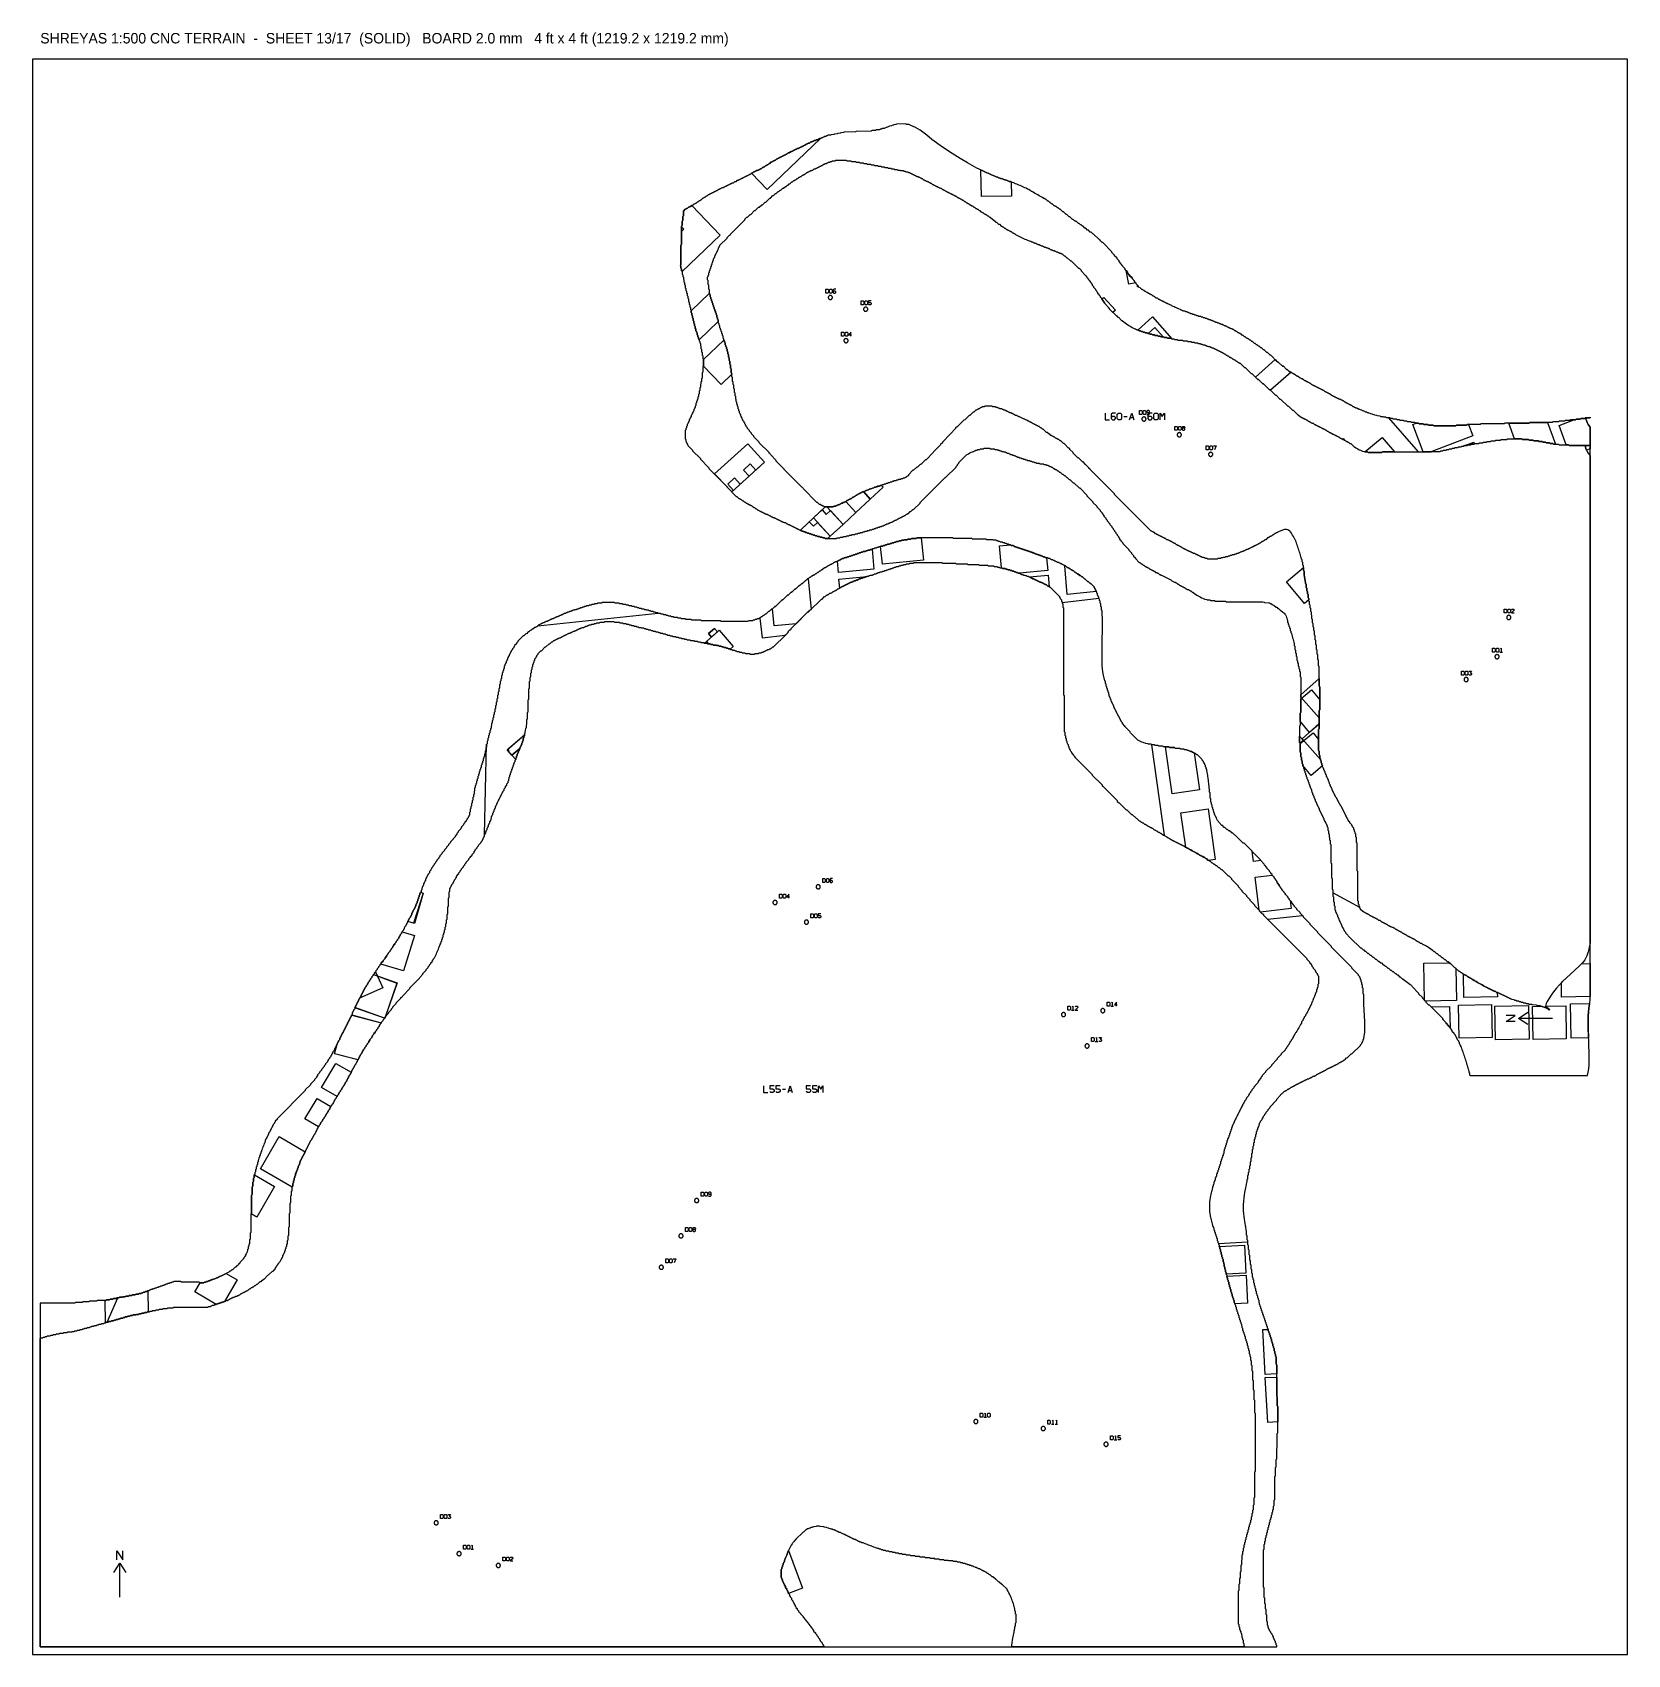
# Model space of a CAD drawing. Header units: millimetres. Extents: x 0 to 1219, y 0 to 1240.
import ezdxf

# ---------------------------------------------------------------- set-up
doc = ezdxf.new("R2010")
doc.units = ezdxf.units.MM
for name, color, linetype in [('CUT_DOWEL_3.2', 2, 'Continuous'), ('CUT_OUTER', 1, 'Continuous'), ('CUT_SOCKET_BLDG', 4, 'Continuous'), ('ENGRAVE_BLDG_BOX', 5, 'Continuous'), ('ENGRAVE_BLDG_FOOTPRINT', 8, 'Continuous'), ('ENGRAVE_NEXT', 3, 'Continuous'), ('ENGRAVE_NORTH', 2, 'Continuous'), ('ENGRAVE_SITE_BOUNDARY', 6, 'Continuous'), ('ENGRAVE_TEXT', 2, 'Continuous'), ('NOTES', 7, 'Continuous'), ('SHEET_EDGE', 7, 'Continuous')]:
    doc.layers.add(name, color=color, linetype=linetype)

msp = doc.modelspace()

# ---------------------------------------------------------------- texts
at = {"layer": 'NOTES'}
msp.add_text('SHREYAS 1:500 CNC TERRAIN  -  SHEET 13/17  (SOLID)   BOARD 2.0 mm   4 ft x 4 ft (1219.2 x 1219.2 mm)', height=8, dxfattribs=at).set_placement((6, 1231.2))

# ---------------------------------------------------------------- linework, layer by layer
at = {"layer": 'CUT_DOWEL_3.2'}
for points in [[(609.8, 1038.7), (609.6, 1038.7), (609.4, 1038.6), (609.2, 1038.6), (609, 1038.5), (608.9, 1038.4), (608.7, 1038.2), (608.6, 1038.1), (608.4, 1037.9), (608.4, 1037.7), (608.3, 1037.5), (608.2, 1037.3), (608.2, 1037.1), (608.2, 1036.9), (608.3, 1036.7), (608.4, 1036.5), (608.4, 1036.3), (608.6, 1036.1), (608.7, 1035.9), (608.9, 1035.8), (609, 1035.7), (609.2, 1035.6), (609.4, 1035.5), (609.6, 1035.5), (609.8, 1035.5), (610, 1035.5), (610.2, 1035.5), (610.4, 1035.6), (610.6, 1035.7), (610.8, 1035.8), (611, 1035.9), (611.1, 1036.1), (611.2, 1036.3), (611.3, 1036.5), (611.4, 1036.7), (611.4, 1036.9), (611.4, 1037.1), (611.4, 1037.3), (611.4, 1037.5), (611.3, 1037.7), (611.2, 1037.9), (611.1, 1038.1), (611, 1038.2), (610.8, 1038.4), (610.6, 1038.5), (610.4, 1038.6), (610.2, 1038.6), (610, 1038.7), (609.8, 1038.7)], [(636.8, 1029.7), (636.6, 1029.7), (636.4, 1029.6), (636.2, 1029.6), (636, 1029.5), (635.9, 1029.4), (635.7, 1029.2), (635.6, 1029.1), (635.4, 1028.9), (635.4, 1028.7), (635.3, 1028.5), (635.2, 1028.3), (635.2, 1028.1), (635.2, 1027.9), (635.3, 1027.7), (635.4, 1027.5), (635.4, 1027.3), (635.6, 1027.1), (635.7, 1026.9), (635.9, 1026.8), (636, 1026.7), (636.2, 1026.6), (636.4, 1026.5), (636.6, 1026.5), (636.8, 1026.5), (637, 1026.5), (637.2, 1026.5), (637.4, 1026.6), (637.6, 1026.7), (637.8, 1026.8), (638, 1026.9), (638.1, 1027.1), (638.2, 1027.3), (638.3, 1027.5), (638.4, 1027.7), (638.4, 1027.9), (638.4, 1028.1), (638.4, 1028.3), (638.4, 1028.5), (638.3, 1028.7), (638.2, 1028.9), (638.1, 1029.1), (638, 1029.2), (637.8, 1029.4), (637.6, 1029.5), (637.4, 1029.6), (637.2, 1029.6), (637, 1029.7), (636.8, 1029.7)], [(621.8, 1005.7), (621.6, 1005.7), (621.4, 1005.6), (621.2, 1005.6), (621, 1005.5), (620.9, 1005.4), (620.7, 1005.2), (620.6, 1005.1), (620.4, 1004.9), (620.4, 1004.7), (620.3, 1004.5), (620.2, 1004.3), (620.2, 1004.1), (620.2, 1003.9), (620.3, 1003.7), (620.4, 1003.5), (620.4, 1003.3), (620.6, 1003.1), (620.7, 1002.9), (620.9, 1002.8), (621, 1002.7), (621.2, 1002.6), (621.4, 1002.5), (621.6, 1002.5), (621.8, 1002.5), (622, 1002.5), (622.2, 1002.5), (622.4, 1002.6), (622.6, 1002.7), (622.8, 1002.8), (623, 1002.9), (623.1, 1003.1), (623.2, 1003.3), (623.3, 1003.5), (623.4, 1003.7), (623.4, 1003.9), (623.4, 1004.1), (623.4, 1004.3), (623.4, 1004.5), (623.3, 1004.7), (623.2, 1004.9), (623.1, 1005.1), (623, 1005.2), (622.8, 1005.4), (622.6, 1005.5), (622.4, 1005.6), (622.2, 1005.6), (622, 1005.7), (621.8, 1005.7)], [(849.6, 945.8), (849.4, 945.8), (849.2, 945.7), (849, 945.7), (848.8, 945.6), (848.6, 945.5), (848.4, 945.3), (848.3, 945.2), (848.2, 945), (848.1, 944.8), (848, 944.6), (848, 944.4), (848, 944.2), (848, 944), (848, 943.8), (848.1, 943.6), (848.2, 943.4), (848.3, 943.2), (848.4, 943.1), (848.6, 942.9), (848.8, 942.8), (849, 942.7), (849.2, 942.6), (849.4, 942.6), (849.6, 942.6), (849.8, 942.6), (850, 942.6), (850.2, 942.7), (850.4, 942.8), (850.5, 942.9), (850.7, 943.1), (850.8, 943.2), (851, 943.4), (851, 943.6), (851.1, 943.8), (851.2, 944), (851.2, 944.2), (851.2, 944.4), (851.1, 944.6), (851, 944.8), (851, 945), (850.8, 945.2), (850.7, 945.3), (850.5, 945.5), (850.4, 945.6), (850.2, 945.7), (850, 945.7), (849.8, 945.8), (849.6, 945.8)], [(876.6, 933.8), (876.4, 933.8), (876.2, 933.7), (876, 933.7), (875.8, 933.6), (875.6, 933.5), (875.4, 933.3), (875.3, 933.2), (875.2, 933), (875.1, 932.8), (875, 932.6), (875, 932.4), (875, 932.2), (875, 932), (875, 931.8), (875.1, 931.6), (875.2, 931.4), (875.3, 931.2), (875.4, 931.1), (875.6, 930.9), (875.8, 930.8), (876, 930.7), (876.2, 930.6), (876.4, 930.6), (876.6, 930.6), (876.8, 930.6), (877, 930.6), (877.2, 930.7), (877.4, 930.8), (877.5, 930.9), (877.7, 931.1), (877.8, 931.2), (878, 931.4), (878, 931.6), (878.1, 931.8), (878.2, 932), (878.2, 932.2), (878.2, 932.4), (878.1, 932.6), (878, 932.8), (878, 933), (877.8, 933.2), (877.7, 933.3), (877.5, 933.5), (877.4, 933.6), (877.2, 933.7), (877, 933.7), (876.8, 933.8), (876.6, 933.8)], [(900.6, 918.8), (900.4, 918.8), (900.2, 918.7), (900, 918.7), (899.8, 918.6), (899.6, 918.5), (899.4, 918.3), (899.3, 918.2), (899.2, 918), (899.1, 917.8), (899, 917.6), (899, 917.4), (899, 917.2), (899, 917), (899, 916.8), (899.1, 916.6), (899.2, 916.4), (899.3, 916.2), (899.4, 916.1), (899.6, 915.9), (899.8, 915.8), (900, 915.7), (900.2, 915.6), (900.4, 915.6), (900.6, 915.6), (900.8, 915.6), (901, 915.6), (901.2, 915.7), (901.4, 915.8), (901.5, 915.9), (901.7, 916.1), (901.8, 916.2), (902, 916.4), (902, 916.6), (902.1, 916.8), (902.2, 917), (902.2, 917.2), (902.2, 917.4), (902.1, 917.6), (902, 917.8), (902, 918), (901.8, 918.2), (901.7, 918.3), (901.5, 918.5), (901.4, 918.6), (901.2, 918.7), (901, 918.7), (900.8, 918.8), (900.6, 918.8)], [(1128.4, 794.2), (1128.2, 794.2), (1128, 794.1), (1127.8, 794.1), (1127.6, 794), (1127.4, 793.9), (1127.3, 793.7), (1127.1, 793.6), (1127, 793.4), (1126.9, 793.2), (1126.9, 793), (1126.8, 792.8), (1126.8, 792.6), (1126.8, 792.4), (1126.9, 792.2), (1126.9, 792), (1127, 791.8), (1127.1, 791.6), (1127.3, 791.5), (1127.4, 791.3), (1127.6, 791.2), (1127.8, 791.1), (1128, 791), (1128.2, 791), (1128.4, 791), (1128.6, 791), (1128.8, 791), (1129, 791.1), (1129.2, 791.2), (1129.4, 791.3), (1129.5, 791.5), (1129.7, 791.6), (1129.8, 791.8), (1129.9, 792), (1130, 792.2), (1130, 792.4), (1130, 792.6), (1130, 792.8), (1130, 793), (1129.9, 793.2), (1129.8, 793.4), (1129.7, 793.6), (1129.5, 793.7), (1129.4, 793.9), (1129.2, 794), (1129, 794.1), (1128.8, 794.1), (1128.6, 794.2), (1128.4, 794.2)], [(1119.4, 764.2), (1119.2, 764.2), (1119, 764.1), (1118.8, 764.1), (1118.6, 764), (1118.4, 763.9), (1118.3, 763.7), (1118.1, 763.6), (1118, 763.4), (1117.9, 763.2), (1117.9, 763), (1117.8, 762.8), (1117.8, 762.6), (1117.8, 762.4), (1117.9, 762.2), (1117.9, 762), (1118, 761.8), (1118.1, 761.6), (1118.3, 761.5), (1118.4, 761.3), (1118.6, 761.2), (1118.8, 761.1), (1119, 761), (1119.2, 761), (1119.4, 761), (1119.6, 761), (1119.8, 761), (1120, 761.1), (1120.2, 761.2), (1120.4, 761.3), (1120.5, 761.5), (1120.7, 761.6), (1120.8, 761.8), (1120.9, 762), (1121, 762.2), (1121, 762.4), (1121, 762.6), (1121, 762.8), (1121, 763), (1120.9, 763.2), (1120.8, 763.4), (1120.7, 763.6), (1120.5, 763.7), (1120.4, 763.9), (1120.2, 764), (1120, 764.1), (1119.8, 764.1), (1119.6, 764.2), (1119.4, 764.2)], [(1095.8, 746.7), (1095.6, 746.7), (1095.4, 746.6), (1095.2, 746.6), (1095, 746.5), (1094.8, 746.3), (1094.7, 746.2), (1094.6, 746.1), (1094.4, 745.9), (1094.3, 745.7), (1094.3, 745.5), (1094.2, 745.3), (1094.2, 745.1), (1094.2, 744.9), (1094.3, 744.7), (1094.3, 744.5), (1094.4, 744.3), (1094.6, 744.1), (1094.7, 743.9), (1094.8, 743.8), (1095, 743.7), (1095.2, 743.6), (1095.4, 743.5), (1095.6, 743.5), (1095.8, 743.5), (1096, 743.5), (1096.2, 743.5), (1096.4, 743.6), (1096.6, 743.7), (1096.8, 743.8), (1097, 743.9), (1097.1, 744.1), (1097.2, 744.3), (1097.3, 744.5), (1097.4, 744.7), (1097.4, 744.9), (1097.4, 745.1), (1097.4, 745.3), (1097.4, 745.5), (1097.3, 745.7), (1097.2, 745.9), (1097.1, 746.1), (1097, 746.2), (1096.8, 746.3), (1096.6, 746.5), (1096.4, 746.6), (1096.2, 746.6), (1096, 746.7), (1095.8, 746.7)], [(602.2, 586.7), (602.2, 586.9), (602.1, 587.1), (602.1, 587.3), (602, 587.5), (601.9, 587.7), (601.7, 587.8), (601.6, 588), (601.4, 588.1), (601.2, 588.2), (601, 588.2), (600.8, 588.3), (600.6, 588.3), (600.4, 588.3), (600.2, 588.2), (600, 588.2), (599.8, 588.1), (599.6, 588), (599.4, 587.8), (599.3, 587.7), (599.2, 587.5), (599.1, 587.3), (599, 587.1), (599, 586.9), (599, 586.7), (599, 586.5), (599, 586.3), (599.1, 586.1), (599.2, 585.9), (599.3, 585.7), (599.4, 585.6), (599.6, 585.4), (599.8, 585.3), (600, 585.2), (600.2, 585.1), (600.4, 585.1), (600.6, 585.1), (600.8, 585.1), (601, 585.1), (601.2, 585.2), (601.4, 585.3), (601.6, 585.4), (601.7, 585.6), (601.9, 585.7), (602, 585.9), (602.1, 586.1), (602.1, 586.3), (602.2, 586.5), (602.2, 586.7)], [(569.2, 574.7), (569.2, 574.9), (569.1, 575.1), (569.1, 575.3), (569, 575.5), (568.9, 575.7), (568.7, 575.8), (568.6, 576), (568.4, 576.1), (568.2, 576.2), (568, 576.2), (567.8, 576.3), (567.6, 576.3), (567.4, 576.3), (567.2, 576.2), (567, 576.2), (566.8, 576.1), (566.6, 576), (566.4, 575.8), (566.3, 575.7), (566.2, 575.5), (566.1, 575.3), (566, 575.1), (566, 574.9), (566, 574.7), (566, 574.5), (566, 574.3), (566.1, 574.1), (566.2, 573.9), (566.3, 573.7), (566.4, 573.6), (566.6, 573.4), (566.8, 573.3), (567, 573.2), (567.2, 573.1), (567.4, 573.1), (567.6, 573.1), (567.8, 573.1), (568, 573.1), (568.2, 573.2), (568.4, 573.3), (568.6, 573.4), (568.7, 573.6), (568.9, 573.7), (569, 573.9), (569.1, 574.1), (569.1, 574.3), (569.2, 574.5), (569.2, 574.7)], [(593.2, 559.7), (593.2, 559.9), (593.1, 560.1), (593.1, 560.3), (593, 560.5), (592.9, 560.7), (592.7, 560.8), (592.6, 561), (592.4, 561.1), (592.2, 561.2), (592, 561.2), (591.8, 561.3), (591.6, 561.3), (591.4, 561.3), (591.2, 561.2), (591, 561.2), (590.8, 561.1), (590.6, 561), (590.4, 560.8), (590.3, 560.7), (590.2, 560.5), (590.1, 560.3), (590, 560.1), (590, 559.9), (590, 559.7), (590, 559.5), (590, 559.3), (590.1, 559.1), (590.2, 558.9), (590.3, 558.7), (590.4, 558.6), (590.6, 558.4), (590.8, 558.3), (591, 558.2), (591.2, 558.1), (591.4, 558.1), (591.6, 558.1), (591.8, 558.1), (592, 558.1), (592.2, 558.2), (592.4, 558.3), (592.6, 558.4), (592.7, 558.6), (592.9, 558.7), (593, 558.9), (593.1, 559.1), (593.1, 559.3), (593.2, 559.5), (593.2, 559.7)], [(789.7, 489.1), (789.7, 489.3), (789.7, 489.5), (789.6, 489.7), (789.5, 489.9), (789.4, 490), (789.2, 490.2), (789.1, 490.3), (788.9, 490.5), (788.7, 490.5), (788.5, 490.6), (788.3, 490.7), (788.1, 490.7), (787.9, 490.7), (787.7, 490.6), (787.5, 490.5), (787.3, 490.5), (787.1, 490.3), (787, 490.2), (786.8, 490), (786.7, 489.9), (786.6, 489.7), (786.6, 489.5), (786.5, 489.3), (786.5, 489.1), (786.5, 488.9), (786.6, 488.7), (786.6, 488.5), (786.7, 488.3), (786.8, 488.1), (787, 487.9), (787.1, 487.8), (787.3, 487.7), (787.5, 487.6), (787.7, 487.5), (787.9, 487.5), (788.1, 487.5), (788.3, 487.5), (788.5, 487.5), (788.7, 487.6), (788.9, 487.7), (789.1, 487.8), (789.2, 487.9), (789.4, 488.1), (789.5, 488.3), (789.6, 488.5), (789.7, 488.7), (789.7, 488.9), (789.7, 489.1)], [(819.7, 492.1), (819.7, 492.3), (819.7, 492.5), (819.6, 492.7), (819.5, 492.9), (819.4, 493), (819.2, 493.2), (819.1, 493.3), (818.9, 493.5), (818.7, 493.5), (818.5, 493.6), (818.3, 493.7), (818.1, 493.7), (817.9, 493.7), (817.7, 493.6), (817.5, 493.5), (817.3, 493.5), (817.1, 493.3), (817, 493.2), (816.8, 493), (816.7, 492.9), (816.6, 492.7), (816.6, 492.5), (816.5, 492.3), (816.5, 492.1), (816.5, 491.9), (816.6, 491.7), (816.6, 491.5), (816.7, 491.3), (816.8, 491.1), (817, 490.9), (817.1, 490.8), (817.3, 490.7), (817.5, 490.6), (817.7, 490.5), (817.9, 490.5), (818.1, 490.5), (818.3, 490.5), (818.5, 490.5), (818.7, 490.6), (818.9, 490.7), (819.1, 490.8), (819.2, 490.9), (819.4, 491.1), (819.5, 491.3), (819.6, 491.5), (819.7, 491.7), (819.7, 491.9), (819.7, 492.1)], [(807.7, 465.1), (807.7, 465.3), (807.7, 465.5), (807.6, 465.7), (807.5, 465.9), (807.4, 466), (807.2, 466.2), (807.1, 466.3), (806.9, 466.5), (806.7, 466.5), (806.5, 466.6), (806.3, 466.7), (806.1, 466.7), (805.9, 466.7), (805.7, 466.6), (805.5, 466.5), (805.3, 466.5), (805.1, 466.3), (805, 466.2), (804.8, 466), (804.7, 465.9), (804.6, 465.7), (804.6, 465.5), (804.5, 465.3), (804.5, 465.1), (804.5, 464.9), (804.6, 464.7), (804.6, 464.5), (804.7, 464.3), (804.8, 464.1), (805, 463.9), (805.1, 463.8), (805.3, 463.7), (805.5, 463.6), (805.7, 463.5), (805.9, 463.5), (806.1, 463.5), (806.3, 463.5), (806.5, 463.5), (806.7, 463.6), (806.9, 463.7), (807.1, 463.8), (807.2, 463.9), (807.4, 464.1), (807.5, 464.3), (807.6, 464.5), (807.7, 464.7), (807.7, 464.9), (807.7, 465.1)], [(509.3, 347), (509.3, 347.2), (509.2, 347.4), (509.2, 347.6), (509.1, 347.8), (509, 347.9), (508.8, 348.1), (508.7, 348.2), (508.5, 348.3), (508.3, 348.4), (508.1, 348.5), (507.9, 348.5), (507.7, 348.6), (507.5, 348.5), (507.3, 348.5), (507.1, 348.4), (506.9, 348.3), (506.7, 348.2), (506.6, 348.1), (506.4, 347.9), (506.3, 347.8), (506.2, 347.6), (506.1, 347.4), (506.1, 347.2), (506.1, 347), (506.1, 346.7), (506.1, 346.5), (506.2, 346.3), (506.3, 346.2), (506.4, 346), (506.6, 345.8), (506.7, 345.7), (506.9, 345.6), (507.1, 345.5), (507.3, 345.4), (507.5, 345.4), (507.7, 345.4), (507.9, 345.4), (508.1, 345.4), (508.3, 345.5), (508.5, 345.6), (508.7, 345.7), (508.8, 345.8), (509, 346), (509.1, 346.2), (509.2, 346.3), (509.2, 346.5), (509.3, 346.7), (509.3, 347)], [(497.3, 320), (497.3, 320.2), (497.2, 320.4), (497.2, 320.6), (497.1, 320.8), (497, 320.9), (496.8, 321.1), (496.7, 321.2), (496.5, 321.3), (496.3, 321.4), (496.1, 321.5), (495.9, 321.5), (495.7, 321.6), (495.5, 321.5), (495.3, 321.5), (495.1, 321.4), (494.9, 321.3), (494.7, 321.2), (494.6, 321.1), (494.4, 320.9), (494.3, 320.8), (494.2, 320.6), (494.1, 320.4), (494.1, 320.2), (494.1, 320), (494.1, 319.7), (494.1, 319.5), (494.2, 319.3), (494.3, 319.2), (494.4, 319), (494.6, 318.8), (494.7, 318.7), (494.9, 318.6), (495.1, 318.5), (495.3, 318.4), (495.5, 318.4), (495.7, 318.4), (495.9, 318.4), (496.1, 318.4), (496.3, 318.5), (496.5, 318.6), (496.7, 318.7), (496.8, 318.8), (497, 319), (497.1, 319.2), (497.2, 319.3), (497.2, 319.5), (497.3, 319.7), (497.3, 320)], [(482.3, 296), (482.3, 296.2), (482.2, 296.4), (482.2, 296.6), (482.1, 296.8), (482, 296.9), (481.8, 297.1), (481.7, 297.2), (481.5, 297.3), (481.3, 297.4), (481.1, 297.5), (480.9, 297.5), (480.7, 297.6), (480.5, 297.5), (480.3, 297.5), (480.1, 297.4), (479.9, 297.3), (479.7, 297.2), (479.6, 297.1), (479.4, 296.9), (479.3, 296.8), (479.2, 296.6), (479.1, 296.4), (479.1, 296.2), (479.1, 296), (479.1, 295.7), (479.1, 295.5), (479.2, 295.3), (479.3, 295.2), (479.4, 295), (479.6, 294.8), (479.7, 294.7), (479.9, 294.6), (480.1, 294.5), (480.3, 294.4), (480.5, 294.4), (480.7, 294.4), (480.9, 294.4), (481.1, 294.4), (481.3, 294.5), (481.5, 294.6), (481.7, 294.7), (481.8, 294.8), (482, 295), (482.1, 295.2), (482.2, 295.3), (482.2, 295.5), (482.3, 295.7), (482.3, 296)], [(722.7, 178.1), (722.7, 178.3), (722.6, 178.5), (722.6, 178.7), (722.5, 178.9), (722.4, 179.1), (722.2, 179.2), (722.1, 179.4), (721.9, 179.5), (721.7, 179.6), (721.5, 179.6), (721.3, 179.7), (721.1, 179.7), (720.9, 179.7), (720.7, 179.6), (720.5, 179.6), (720.3, 179.5), (720.1, 179.4), (720, 179.2), (719.8, 179.1), (719.7, 178.9), (719.6, 178.7), (719.5, 178.5), (719.5, 178.3), (719.5, 178.1), (719.5, 177.9), (719.5, 177.7), (719.6, 177.5), (719.7, 177.3), (719.8, 177.1), (720, 177), (720.1, 176.8), (720.3, 176.7), (720.5, 176.6), (720.7, 176.5), (720.9, 176.5), (721.1, 176.5), (721.3, 176.5), (721.5, 176.5), (721.7, 176.6), (721.9, 176.7), (722.1, 176.8), (722.2, 177), (722.4, 177.1), (722.5, 177.3), (722.6, 177.5), (722.6, 177.7), (722.7, 177.9), (722.7, 178.1)], [(774.2, 172.7), (774.2, 172.9), (774.1, 173.1), (774.1, 173.3), (774, 173.5), (773.8, 173.7), (773.7, 173.8), (773.6, 174), (773.4, 174.1), (773.2, 174.2), (773, 174.2), (772.8, 174.3), (772.6, 174.3), (772.4, 174.3), (772.2, 174.2), (772, 174.2), (771.8, 174.1), (771.6, 174), (771.4, 173.8), (771.3, 173.7), (771.2, 173.5), (771.1, 173.3), (771, 173.1), (771, 172.9), (771, 172.7), (771, 172.5), (771, 172.3), (771.1, 172.1), (771.2, 171.9), (771.3, 171.7), (771.4, 171.6), (771.6, 171.4), (771.8, 171.3), (772, 171.2), (772.2, 171.1), (772.4, 171.1), (772.6, 171.1), (772.8, 171.1), (773, 171.1), (773.2, 171.2), (773.4, 171.3), (773.6, 171.4), (773.7, 171.6), (773.8, 171.7), (774, 171.9), (774.1, 172.1), (774.1, 172.3), (774.2, 172.5), (774.2, 172.7)], [(822.2, 160.7), (822.2, 160.9), (822.1, 161.1), (822.1, 161.3), (822, 161.5), (821.8, 161.7), (821.7, 161.8), (821.6, 162), (821.4, 162.1), (821.2, 162.2), (821, 162.2), (820.8, 162.3), (820.6, 162.3), (820.4, 162.3), (820.2, 162.2), (820, 162.2), (819.8, 162.1), (819.6, 162), (819.4, 161.8), (819.3, 161.7), (819.2, 161.5), (819.1, 161.3), (819, 161.1), (819, 160.9), (819, 160.7), (819, 160.5), (819, 160.3), (819.1, 160.1), (819.2, 159.9), (819.3, 159.7), (819.4, 159.6), (819.6, 159.4), (819.8, 159.3), (820, 159.2), (820.2, 159.1), (820.4, 159.1), (820.6, 159.1), (820.8, 159.1), (821, 159.1), (821.2, 159.2), (821.4, 159.3), (821.6, 159.4), (821.7, 159.6), (821.8, 159.7), (822, 159.9), (822.1, 160.1), (822.1, 160.3), (822.2, 160.5), (822.2, 160.7)], [(310.2, 100.7), (310.2, 100.9), (310.1, 101.1), (310.1, 101.3), (310, 101.5), (309.8, 101.7), (309.7, 101.8), (309.6, 102), (309.4, 102.1), (309.2, 102.2), (309, 102.2), (308.8, 102.3), (308.6, 102.3), (308.4, 102.3), (308.2, 102.2), (308, 102.2), (307.8, 102.1), (307.6, 102), (307.4, 101.8), (307.3, 101.7), (307.2, 101.5), (307.1, 101.3), (307, 101.1), (307, 100.9), (307, 100.7), (307, 100.5), (307, 100.3), (307.1, 100.1), (307.2, 99.9), (307.3, 99.7), (307.4, 99.6), (307.6, 99.4), (307.8, 99.3), (308, 99.2), (308.2, 99.1), (308.4, 99.1), (308.6, 99.1), (308.8, 99.1), (309, 99.1), (309.2, 99.2), (309.4, 99.3), (309.6, 99.4), (309.7, 99.6), (309.8, 99.7), (310, 99.9), (310.1, 100.1), (310.1, 100.3), (310.2, 100.5), (310.2, 100.7)], [(327.7, 77.1), (327.7, 77.3), (327.6, 77.5), (327.6, 77.7), (327.5, 77.9), (327.4, 78.1), (327.2, 78.2), (327.1, 78.4), (326.9, 78.5), (326.7, 78.6), (326.5, 78.6), (326.3, 78.7), (326.1, 78.7), (325.9, 78.7), (325.7, 78.6), (325.5, 78.6), (325.3, 78.5), (325.1, 78.4), (325, 78.2), (324.8, 78.1), (324.7, 77.9), (324.6, 77.7), (324.5, 77.5), (324.5, 77.3), (324.5, 77.1), (324.5, 76.9), (324.5, 76.7), (324.6, 76.5), (324.7, 76.3), (324.8, 76.1), (325, 76), (325.1, 75.8), (325.3, 75.7), (325.5, 75.6), (325.7, 75.6), (325.9, 75.5), (326.1, 75.5), (326.3, 75.5), (326.5, 75.6), (326.7, 75.6), (326.9, 75.7), (327.1, 75.8), (327.2, 76), (327.4, 76.1), (327.5, 76.3), (327.6, 76.5), (327.6, 76.7), (327.7, 76.9), (327.7, 77.1)], [(357.7, 68.1), (357.7, 68.3), (357.6, 68.5), (357.6, 68.7), (357.5, 68.9), (357.4, 69.1), (357.2, 69.2), (357.1, 69.4), (356.9, 69.5), (356.7, 69.6), (356.5, 69.6), (356.3, 69.7), (356.1, 69.7), (355.9, 69.7), (355.7, 69.6), (355.5, 69.6), (355.3, 69.5), (355.1, 69.4), (355, 69.2), (354.8, 69.1), (354.7, 68.9), (354.6, 68.7), (354.5, 68.5), (354.5, 68.3), (354.5, 68.1), (354.5, 67.9), (354.5, 67.7), (354.6, 67.5), (354.7, 67.3), (354.8, 67.1), (355, 67), (355.1, 66.8), (355.3, 66.7), (355.5, 66.6), (355.7, 66.6), (355.9, 66.5), (356.1, 66.5), (356.3, 66.5), (356.5, 66.6), (356.7, 66.6), (356.9, 66.7), (357.1, 66.8), (357.2, 67), (357.4, 67.1), (357.5, 67.3), (357.6, 67.5), (357.6, 67.7), (357.7, 67.9), (357.7, 68.1)]]:
    msp.add_lwpolyline(points, close=True, dxfattribs=at)
at = {"layer": 'CUT_OUTER'}
for points in [[(1190.5, 500.5), (1190.5, 938.1), (1189.1, 940), (1188.3, 941.5), (1187.7, 943), (1187.4, 944), (1187.4, 944.5), (1187.5, 944.6), (1188, 944.9), (1190.5, 945), (1190.5, 945.5), (1190, 945), (1187, 945), (1186.5, 944.5), (1183.5, 944.5), (1183, 944), (1180, 944), (1179.5, 943.5), (1175.5, 943.5), (1175, 943), (1171.5, 943), (1171, 942.5), (1167, 942.5), (1166.5, 942), (1162, 942), (1161.5, 941.5), (1144.5, 941.5), (1144, 941), (1125.5, 941), (1125, 940.5), (1107, 940.5), (1106.5, 940), (1096.5, 940), (1096, 939.5), (1088.5, 939.5), (1088, 939), (1071, 939), (1070.5, 939.5), (1067, 939.5), (1066.5, 940), (1063.5, 940), (1063, 940.5), (1060, 940.5), (1059.5, 941), (1057, 941), (1056.5, 941.5), (1054, 941.5), (1053.5, 942), (1051, 942), (1050.5, 942.5), (1048.5, 942.5), (1048, 943), (1045.5, 943), (1045, 943.5), (1043, 943.5), (1042.5, 944), (1040, 944), (1039.5, 944.5), (1038, 944.5), (1037.5, 945), (1035, 945), (1034.5, 945.5), (1033, 945.5), (1032.5, 946), (1030.5, 946), (1030, 946.5), (1028, 946.6), (1027.5, 947), (1026, 947.1), (1025.5, 947.5), (1024.5, 947.6), (1024, 948), (1023, 948.1), (1022.5, 948.5), (1021.5, 948.6), (1021.1, 949), (1020.5, 949), (1020, 949.5), (1019, 949.5), (1018.5, 950), (1017.5, 950.1), (1017.1, 950.5), (1016.5, 950.5), (1016, 951), (1015, 951.1), (1014.6, 951.5), (1014, 951.5), (1013.5, 952), (1013, 952), (1012.5, 952.5), (1011.5, 952.6), (1011.1, 953), (1010.5, 953.1), (1010, 953.5), (1009.5, 953.6), (1008.5, 954.5), (1008, 954.5), (1007.5, 955), (1007, 955), (1006.5, 955.5), (1006, 955.5), (1005.5, 956), (1005, 956), (1004.5, 956.5), (1004, 956.5), (1003.5, 957), (1003, 957.1), (1002, 958), (1001.5, 958), (1001, 958.5), (1000.5, 958.5), (1000, 959), (999.5, 959), (999, 959.5), (998.5, 959.5), (998, 960), (997.5, 960), (997, 960.5), (996.5, 960.5), (996, 961), (995.5, 961), (995, 961.5), (994.5, 961.5), (994, 962), (993.5, 962), (993, 962.5), (992.5, 962.6), (991.5, 963.5), (991, 963.5), (990.5, 964), (990, 964), (989.5, 964.5), (989, 964.5), (988.5, 965), (988, 965.1), (987, 966), (986.5, 966), (986, 966.5), (985.5, 966.5), (985, 967), (984.5, 967), (984, 967.5), (983.5, 967.5), (983, 968), (982.5, 968), (982, 968.5), (981.5, 968.5), (981, 969), (980.5, 969), (980, 969.5), (979.5, 969.5), (979, 970), (978.5, 970), (978, 970.5), (977.5, 970.6), (976.5, 971.5), (976, 971.5), (975.5, 972), (975, 972), (974.5, 972.5), (974, 972.6), (973.1, 973.5), (972.5, 973.5), (972, 974), (971.5, 974.1), (970.5, 975), (970, 975), (969.5, 975.5), (969, 975.5), (968.5, 976), (968, 976.1), (967, 977), (966.5, 977), (966, 977.5), (965.5, 977.6), (964.5, 978.5), (964, 978.5), (963.5, 979), (963, 979.1), (962, 980), (961.5, 980), (961, 980.5), (960.5, 980.6), (959, 982), (958.5, 982.1), (956.1, 984.5), (955.5, 984.5), (952, 988), (951.5, 988), (946.5, 993), (946, 993), (944, 995), (943.5, 995), (941.5, 997), (941, 997), (939.5, 998.5), (939, 998.5), (937.5, 1000), (937, 1000), (936, 1001), (935.5, 1001), (934.5, 1002), (934, 1002), (932.5, 1003.5), (932, 1003.5), (931, 1004.5), (930.5, 1004.5), (929.5, 1005.5), (929, 1005.5), (928.5, 1006), (928, 1006), (927, 1007), (926.5, 1007), (925.5, 1008), (925, 1008), (924, 1009), (923.5, 1009), (923, 1009.5), (922.5, 1009.5), (922, 1010), (921.5, 1010), (920.5, 1011), (920, 1011), (919.5, 1011.5), (919, 1011.5), (918, 1012.5), (917.5, 1012.5), (917, 1013), (916.5, 1013), (916, 1013.5), (915.5, 1013.5), (915, 1014), (914.5, 1014), (914, 1014.5), (913.5, 1014.5), (913, 1015), (912.5, 1015), (912, 1015.5), (911, 1015.5), (910.6, 1016), (910, 1016), (909.5, 1016.5), (908.5, 1016.5), (908.1, 1017), (907.5, 1017), (907, 1017.5), (906, 1017.5), (905.5, 1018), (904.5, 1018), (904.1, 1018.5), (903.5, 1018.5), (903, 1019), (902, 1019), (901.6, 1019.5), (901, 1019.5), (900.5, 1020), (899.5, 1020), (899, 1020.5), (898, 1020.5), (897.5, 1021), (896.5, 1021), (896, 1021.5), (895, 1021.5), (894.5, 1022), (893.5, 1022), (893, 1022.5), (891.5, 1022.5), (891, 1023), (890, 1023), (889.5, 1023.5), (888.5, 1023.5), (888, 1024), (887, 1024), (886.5, 1024.5), (885.5, 1024.5), (885, 1025), (884, 1025.1), (883.6, 1025.5), (883, 1025.5), (882.5, 1026), (881.5, 1026), (881, 1026.5), (880, 1026.6), (879.6, 1027), (879, 1027), (878.5, 1027.5), (878, 1027.5), (877.5, 1028), (876.5, 1028.1), (876.1, 1028.5), (875.5, 1028.6), (875, 1029), (874.5, 1029.1), (874, 1029.5), (873.5, 1029.5), (873, 1030), (872, 1030.1), (871.5, 1030.5), (871, 1030.6), (870.5, 1031), (870, 1031.1), (869.5, 1031.5), (869, 1031.6), (868.5, 1032), (868, 1032.1), (867.5, 1032.5), (867, 1032.6), (866.5, 1033), (866, 1033.1), (865.5, 1033.5), (865, 1033.6), (864.5, 1034), (864, 1034.1), (863.5, 1034.5), (863, 1034.6), (862.5, 1035), (862, 1035.1), (861.5, 1035.5), (861, 1035.6), (860, 1036.5), (859, 1036.6), (858, 1037.5), (857.5, 1037.6), (857, 1038), (856.5, 1038.1), (855.5, 1039), (855, 1039.1), (854.5, 1039.5), (854, 1039.6), (853.5, 1040), (853, 1040.1), (852, 1041), (851.5, 1041.1), (851, 1041.5), (850.5, 1041.6), (849.5, 1042.5), (849, 1042.6), (848.5, 1043.1), (848, 1043.1), (846.6, 1044.5), (846, 1044.6), (845.1, 1045.5), (845.1, 1046), (843.6, 1047.5), (843.6, 1048), (842.1, 1049.5), (842.1, 1050), (840.6, 1051.5), (840.6, 1052), (838.6, 1054), (838.6, 1054.5), (837.1, 1056), (837, 1056.5), (835.1, 1058.5), (835.1, 1059), (833.6, 1060.5), (833.5, 1061), (832.1, 1062.5), (832, 1063), (830.6, 1064.5), (830.5, 1065), (829.1, 1066.5), (829, 1067), (827.1, 1069), (827, 1069.5), (825.1, 1071.5), (825, 1072), (818.1, 1079), (817.5, 1079.1), (816.6, 1080), (816.1, 1080.5), (816.1, 1081), (815.6, 1081.5), (815, 1081.6), (811.1, 1085.5), (810.5, 1085.6), (809.1, 1087), (808.5, 1087.1), (807.1, 1088.5), (806.5, 1088.6), (805.1, 1090), (804.5, 1090.1), (803, 1091.6), (802.5, 1091.6), (801.5, 1092.6), (801, 1092.6), (800, 1093.6), (799.5, 1093.6), (798, 1095.1), (797.5, 1095.1), (797, 1095.6), (796.5, 1095.6), (795.5, 1096.6), (795, 1096.6), (793.1, 1098.5), (793, 1098.6), (792.5, 1098.6), (790.6, 1100.5), (790.5, 1100.6), (790, 1100.6), (788.1, 1102.5), (788, 1102.6), (787.5, 1102.6), (785.5, 1104.6), (785, 1104.6), (784.1, 1105.5), (784, 1105.6), (783.5, 1105.6), (782.5, 1106.6), (782, 1106.6), (781.5, 1107.1), (781, 1107.2), (779.6, 1108.5), (779.5, 1108.6), (779, 1108.7), (778, 1109.6), (777.5, 1109.7), (776.5, 1110.6), (776, 1110.7), (774.5, 1112.1), (774, 1112.2), (773.5, 1112.6), (773, 1112.7), (772, 1113.6), (771.5, 1113.7), (771, 1114.1), (770.5, 1114.2), (770, 1114.6), (769.5, 1114.7), (768.5, 1115.6), (768, 1115.7), (767.5, 1116.1), (767, 1116.2), (766.5, 1116.6), (766, 1116.7), (765, 1117.6), (764.5, 1117.7), (764, 1118.1), (763.5, 1118.2), (763, 1118.7), (762.5, 1118.8), (761.5, 1119.6), (760.5, 1119.8), (759.5, 1120.6), (758.5, 1120.8), (758, 1121.2), (757.5, 1121.3), (757, 1121.7), (756.5, 1121.8), (756, 1122.2), (755.5, 1122.3), (755, 1122.7), (754, 1122.8), (753.5, 1123.2), (753, 1123.3), (752.5, 1123.7), (751.5, 1123.9), (751, 1124.2), (750.5, 1124.4), (750, 1124.7), (749, 1124.9), (748.5, 1125.2), (748, 1125.4), (747.5, 1125.7), (746.5, 1125.8), (745, 1126.5), (744.5, 1126.8), (743.5, 1126.9), (743, 1127.1), (741.5, 1127.8), (740.5, 1127.9), (740, 1128.1), (739.5, 1128.3), (738.5, 1128.6), (738, 1128.9), (737.5, 1129), (736.5, 1129.4), (735.5, 1129.7), (733, 1130.9), (732, 1131.3), (730.5, 1132), (729.5, 1132.3), (727, 1133.6), (726, 1134), (721.9, 1136), (714.8, 1140), (709, 1143.3), (703, 1147.1), (695.5, 1152), (687.5, 1157.9), (683.7, 1161), (678.5, 1164.9), (675, 1167), (671, 1168.8), (670.5, 1168.9), (670, 1169.2), (668.5, 1169.3), (668, 1169.4), (667.5, 1169.7), (660.5, 1169.6), (660, 1169.2), (658.5, 1169.1), (658, 1168.7), (657, 1168.6), (656.5, 1168.2), (655, 1168.1), (654.5, 1167.7), (654, 1167.6), (653.8, 1167.5), (653.5, 1167.2), (652.5, 1167.1), (652, 1166.7), (651.5, 1166.6), (651, 1166.2), (649.5, 1166.1), (649, 1165.7), (648, 1165.6), (647.5, 1165.2), (645, 1165.1), (644.5, 1164.7), (641.5, 1164.6), (641, 1164.1), (629.5, 1164), (629, 1163.6), (620.5, 1163.5), (620, 1163.1), (618, 1163), (617.5, 1162.6), (615.5, 1162.5), (615, 1162.1), (613, 1162), (612.5, 1161.6), (610.5, 1161.5), (610, 1161.1), (608, 1161), (607.5, 1160.5), (607, 1160.5), (606.5, 1160.1), (605.5, 1160), (605, 1159.5), (604.5, 1159.5), (604, 1159.1), (603, 1159), (602.5, 1158.5), (601.5, 1158.5), (601, 1158), (600.5, 1158), (600, 1157.5), (599, 1157.5), (598.5, 1157), (597.5, 1157), (597, 1156.5), (596.5, 1156.5), (596, 1156), (595, 1156), (594, 1155), (593, 1155), (592.5, 1154.5), (592, 1154.5), (591.5, 1154), (591, 1154), (590.5, 1153.5), (590, 1153.5), (589.5, 1153), (589, 1153), (588.5, 1152.5), (588, 1152.5), (587.5, 1152), (587, 1152), (586.5, 1151.5), (586, 1151.5), (585.5, 1151), (584.5, 1151), (584, 1150.5), (583.5, 1150.5), (583, 1150), (582.5, 1150), (582, 1149.5), (581.5, 1149.5), (581, 1149), (580.5, 1149), (580, 1148.5), (579.5, 1148.5), (578.5, 1147.5), (577.5, 1147.5), (576.5, 1146.5), (576, 1146.5), (575.5, 1146), (575, 1146), (574.5, 1145.5), (574, 1145.5), (573.5, 1145), (573, 1145), (572.5, 1144.5), (572, 1144.5), (571.5, 1144), (571, 1144), (570.5, 1143.5), (570, 1143.5), (569.5, 1143), (569, 1143), (568, 1142), (567.5, 1142), (567, 1141.5), (566.5, 1141.5), (566, 1141), (565.5, 1141), (565, 1140.5), (564.5, 1140.5), (563.5, 1139.5), (563, 1139.5), (562, 1138.5), (561.5, 1138.5), (561, 1138), (560.5, 1138), (559.5, 1137), (559, 1137), (558.5, 1136.5), (558, 1136.5), (557, 1135.5), (556.5, 1135.5), (556, 1135), (555.5, 1135), (555, 1134.5), (554.5, 1134.5), (554, 1134), (553.5, 1134), (553, 1133.5), (552.5, 1133.5), (552, 1133), (551.5, 1133), (551, 1132.5), (550.5, 1132.5), (550, 1132), (549.5, 1132), (548.5, 1131), (548, 1131), (547.5, 1130.5), (547, 1130.5), (546.5, 1130), (546, 1130), (545.5, 1129.5), (545, 1129.5), (544.5, 1129), (544, 1129), (543.5, 1128.5), (543, 1128.5), (542.5, 1128), (542, 1128), (541.5, 1127.5), (541, 1127.5), (540.5, 1127), (540, 1127), (539.5, 1126.5), (538.5, 1126.5), (537.5, 1125.5), (536.5, 1125.5), (535.5, 1124.5), (534.5, 1124.5), (534, 1124), (533.5, 1124), (533, 1123.5), (532.5, 1123.5), (532, 1123), (531.5, 1123), (531, 1122.5), (530.5, 1122.5), (530, 1122), (529.5, 1122), (529, 1121.5), (528.5, 1121.5), (528, 1121), (527.5, 1121), (527, 1120.5), (526.5, 1120.5), (526, 1120), (525.5, 1120), (525, 1119.5), (524.5, 1119.5), (524, 1119), (523.5, 1119), (523, 1118.5), (522.5, 1118.5), (522, 1118), (521.5, 1118), (521, 1117.5), (520.5, 1117.5), (520, 1117), (519.5, 1117), (519, 1116.5), (518.5, 1116.5), (518, 1116), (517.5, 1116), (517, 1115.5), (516.5, 1115.5), (515.5, 1114.5), (515, 1114.5), (514, 1113.5), (513.5, 1113.5), (513, 1113), (512.5, 1113), (511, 1111.5), (510.5, 1111.5), (510, 1111), (509.5, 1111), (508.5, 1110), (508, 1110), (507, 1109), (506.5, 1109), (506, 1108.5), (505.5, 1108.5), (504.5, 1107.5), (504, 1107.5), (503, 1106.5), (502.5, 1106.5), (502, 1106), (501.5, 1106), (500.5, 1105), (500, 1105), (499.5, 1104.5), (499, 1104.5), (497.5, 1103), (497.5, 1099.5), (497, 1099), (497, 1096), (496.5, 1095.5), (496.5, 1092), (496, 1091.5), (496, 1077.5), (495.5, 1077), (495.5, 1062), (495, 1061.5), (495.5, 1061), (495.5, 1059.5), (496, 1059), (496, 1057.5), (496.5, 1057), (496.5, 1055), (497, 1054.5), (497, 1053), (497.5, 1052.5), (497.5, 1051), (498, 1050.5), (498, 1049), (498.5, 1048.5), (498.5, 1047), (499, 1046.5), (499, 1044.5), (499.5, 1044), (499.5, 1042.5), (500, 1042), (500, 1040.5), (500.5, 1040), (500.5, 1038.5), (501, 1038), (501, 1036.5), (501.5, 1036), (501.5, 1034), (502, 1033.5), (502, 1032), (502.5, 1031.5), (502.5, 1030), (503, 1029.5), (503, 1028), (503.5, 1027.5), (503.5, 1025.5), (504, 1025), (504, 1023.5), (504.5, 1023), (504.5, 1021.5), (505, 1021), (505, 1019.5), (505.5, 1019), (505.5, 1017.5), (506, 1017), (506, 1015.5), (506.5, 1015), (506.5, 1013.5), (507, 1013), (507, 1011.5), (507.5, 1011), (507.5, 1010.5), (508, 1010), (508, 1008.5), (508.5, 1008), (508.5, 1007), (509, 1006.5), (509, 1005.5), (509.5, 1005), (509.5, 1004), (510, 1003.5), (510, 1002.5), (510.5, 1002), (510.5, 1000.5), (511, 1000), (511, 998), (511.5, 997.5), (511.5, 995.5), (512, 995), (512, 993), (512.5, 992.5), (512.5, 990.5), (513, 990), (513, 989.5), (513, 984.5), (512.5, 984), (512.5, 980), (512, 979.5), (512, 975.5), (511.5, 975), (511.5, 973), (511, 972.5), (511, 971), (510.5, 970.5), (510.5, 968.5), (510, 968), (510, 966), (509.5, 965.5), (509.5, 963.5), (509, 963), (509, 961.5), (508.5, 961), (508.5, 959.5), (508, 959), (508, 958), (507.5, 957.5), (507.5, 956.5), (507, 956), (507, 954.5), (506.5, 954), (506.5, 953), (506, 952.5), (506, 952), (505.5, 951.5), (505.5, 950.5), (505, 950), (505, 949.5), (504.5, 949), (504.5, 948.5), (504, 948), (504, 947.5), (503.5, 947), (503.5, 946), (503, 945.5), (503, 945), (502.5, 944.5), (502.5, 944), (502, 943.5), (502, 942.5), (501.5, 942), (501.5, 941.5), (501, 941), (501, 940.5), (500.5, 940), (500.5, 939), (500, 938.5), (500, 937.5), (499.5, 937), (499.5, 936), (499, 935.5), (499, 929), (499.5, 928.5), (499.5, 927), (500, 926.5), (500, 926), (500.5, 925.5), (500.5, 925), (501, 924.5), (501, 924), (504.5, 920.5), (504.5, 920), (510.5, 914), (510.5, 913.5), (517, 907), (517, 906.5), (531, 892.5), (531, 892), (538, 885), (538.5, 885), (540, 883.5), (540.5, 883.5), (541, 883), (541.5, 883), (542.5, 882), (543, 882), (544, 881), (544.5, 881), (545.5, 880), (546, 880), (546.5, 879.5), (547, 879.5), (548, 878.5), (548.5, 878.5), (549, 878), (549.5, 878), (550.5, 877), (551, 877), (551.5, 876.5), (552, 876.5), (553, 875.5), (553.5, 875.5), (554.5, 874.5), (555, 874.5), (555.5, 874), (556, 874), (556.5, 873.5), (557, 873.5), (557.5, 873), (558, 873), (558.5, 872.5), (559, 872.5), (559.5, 872), (560, 872), (560.5, 871.5), (561.5, 871.5), (562, 871), (562.5, 871), (563, 870.5), (563.5, 870.5), (564, 870), (564.5, 870), (565, 869.5), (565.5, 869.5), (566, 869), (567, 869), (567.5, 868.5), (568, 868.5), (568.5, 868), (569, 868), (569.5, 867.5), (570, 867.5), (570.5, 867), (571, 867), (571.5, 866.5), (572, 866.5), (572.5, 866), (573, 866), (573.5, 865.5), (574, 865.5), (574.5, 865), (575.5, 865), (576.5, 864), (577, 864), (577.5, 863.5), (578.5, 863.5), (579, 863), (579.5, 863), (580, 862.5), (580.5, 862.5), (581, 862), (581.5, 862), (582, 861.5), (582.5, 861.5), (583, 861), (583.5, 861), (584, 860.5), (584.5, 860.5), (585, 860), (585.5, 860), (586, 859.5), (586.5, 859.5), (587, 859), (587.5, 859), (588, 858.5), (589, 858.5), (589.5, 858), (590.5, 858), (591, 857.5), (592, 857.5), (592.5, 857), (593.5, 857), (594, 856.5), (595, 856.5), (595.5, 856), (596.5, 856), (597, 855.5), (598, 855.5), (598.5, 855), (599.5, 855), (600, 854.5), (601.5, 854.5), (602, 854), (603.5, 854), (604, 853.5), (605.5, 853.5), (606, 853), (614.5, 853), (615, 853.5), (617, 853.5), (617.5, 854), (619.5, 854), (620, 854.5), (622, 854.5), (622.5, 855), (624, 855), (624.5, 855.5), (626, 855.5), (626.5, 856), (628.5, 856), (629, 856.5), (630.5, 856.5), (631, 857), (632.5, 857), (633, 857.5), (634.5, 857.5), (635, 858), (636, 858), (636.5, 858.5), (638, 858.5), (638.5, 859), (639.5, 859), (640, 859.5), (641.5, 859.5), (642, 860), (643, 860), (643.5, 860.5), (644.5, 860.5), (645, 861), (646, 861), (646.5, 861.5), (647.5, 861.5), (648, 862), (649, 862), (649.5, 862.5), (650.5, 862.5), (651, 863), (651.5, 863), (652, 863.5), (652.6, 863.5), (653, 864), (654, 864), (654.5, 864.5), (655.1, 864.5), (655.5, 865), (656, 865), (656.5, 865.5), (657, 865.5), (657.5, 866), (658, 866), (658.5, 866.5), (659, 866.5), (659.5, 867), (660.1, 867), (660.5, 867.5), (661, 867.5), (661.5, 868), (662, 868), (662.5, 868.5), (663, 868.5), (663.5, 869), (664, 869), (664.5, 869.5), (665, 869.5), (665.5, 870), (666, 870), (666.5, 870.5), (667, 870.5), (668, 871.5), (668.5, 871.5), (669, 872), (669.5, 872), (671, 873.5), (671.5, 873.5), (673, 875), (673.5, 875), (678.5, 880), (678.6, 880.5), (692, 894), (697.5, 899.5), (698, 899.5), (706, 907.5), (706.1, 908), (707, 909), (707.1, 909.5), (708, 910.5), (708.1, 911), (714, 916.9), (714.5, 917), (715, 917.4), (715.5, 917.5), (716.5, 918.4), (717, 918.5), (717.5, 918.9), (718.5, 919), (719, 919.4), (719.5, 919.5), (720, 919.9), (720.6, 920), (721, 920.4), (722, 920.5), (722.5, 920.9), (724, 921), (724.5, 921.4), (727, 921.5), (727.5, 921.9), (729.5, 922), (731.5, 921.9), (732, 921.5), (735, 921.5), (735.5, 921), (737.5, 921), (738, 920.5), (739, 920.5), (739.5, 920), (740.5, 920), (741, 919.5), (742, 919.5), (742.5, 919), (743.5, 919), (744, 918.5), (744.5, 918.5), (745, 918), (746, 918), (746.5, 917.5), (747, 917.5), (747.5, 917), (748.5, 917), (749, 916.5), (750, 916.5), (750.5, 916), (751.5, 916), (752, 915.5), (752.5, 915.5), (753, 915), (754, 915), (754.5, 914.5), (755.5, 914.5), (756, 914), (757, 914), (757.5, 913.5), (758.5, 913.5), (759, 913), (760, 913), (760.5, 912.5), (762, 912.5), (762.5, 912), (763.5, 912), (764, 911.5), (765.5, 911.5), (766, 911), (767, 911), (767.5, 910.5), (769.5, 910.5), (770, 910), (772.5, 910), (773, 909.5), (774.5, 909.5), (775, 909), (776, 909), (776.5, 908.5), (777, 908.5), (777.5, 908), (778.5, 908), (779, 907.5), (779.5, 907.5), (780.5, 906.5), (781, 906.5), (782, 905.5), (782.5, 905.5), (783.5, 904.5), (784, 904.5), (785, 903.5), (785.5, 903.5), (787, 902), (787.5, 902), (788.5, 901), (789, 901), (790.5, 899.5), (791, 899.5), (792.5, 898), (793, 898), (795.5, 895.5), (796, 895.5), (800, 891.5), (800.5, 891.5), (806, 886), (806, 885.5), (810.5, 881), (810.5, 880.5), (813.5, 877.5), (813.5, 877), (816, 874.5), (816, 874), (817.5, 872.5), (817.5, 872), (819, 870.5), (819, 870), (820.5, 868.5), (820.5, 868), (821.5, 867), (821.5, 866.5), (822.5, 865.5), (822.5, 865), (823.5, 864), (823.5, 863.5), (825, 862), (825, 861.5), (826, 860.5), (826, 860), (827, 859), (827, 858.5), (828, 857.5), (828, 857), (829, 856), (829, 855.5), (830, 854.5), (830, 854), (831, 853), (831, 852.5), (832, 851.5), (832, 851), (833.5, 849.5), (833.5, 849), (838, 844.5), (838, 844), (840, 842), (840, 841.5), (841.5, 840), (841.5, 839.5), (843, 838), (843, 837.5), (846, 834.5), (846.5, 834.5), (847.5, 833.5), (848, 833.5), (849, 832.5), (849.5, 832.5), (850.5, 831.5), (851, 831.5), (851.5, 831), (852, 831), (852.5, 830.5), (853, 830.5), (854, 829.5), (854.5, 829.5), (855, 829), (855.5, 829), (856, 828.5), (856.5, 828.5), (857, 828), (857.5, 828), (858.5, 827), (859.5, 826.9), (860, 826.5), (860.5, 826.4), (861.5, 825.5), (862, 825.5), (862.5, 825), (863, 825), (863.5, 824.5), (864, 824.4), (864.5, 824), (865, 823.9), (865.5, 823.5), (866, 823.4), (866.5, 823), (867, 822.9), (867.5, 822.5), (868, 822.4), (868.5, 822), (869, 821.9), (869.5, 821.5), (870, 821.4), (871, 820.5), (871.5, 820.4), (872, 820), (872.5, 819.9), (873, 819.5), (873.5, 819.4), (874, 819), (874.5, 818.9), (875.5, 818), (876, 817.9), (877, 817), (877.5, 816.9), (878, 816.5), (878.5, 816.4), (879, 816), (879.5, 815.9), (880, 815.5), (880.5, 815.4), (881.5, 814.5), (882, 814.4), (882.5, 814), (883.5, 813.9), (884, 813.5), (884.5, 813.4), (885, 813), (885.5, 812.9), (886.5, 812), (887, 811.9), (888.5, 810.5), (889, 810.4), (890, 809.5), (890.5, 809.4), (891, 809), (891.5, 808.9), (892, 808.5), (892.5, 808.4), (893.5, 807.5), (894.5, 807.4), (894.9, 807), (895.5, 806.9), (896, 806.5), (897.5, 806.4), (898, 806), (900, 805.9), (900.5, 805.5), (903.5, 805.4), (904, 805), (912, 804.9), (912.5, 804.5), (940.5, 804.4), (941.5, 804.3), (941.8, 804), (942, 803.9), (945, 803.8), (945.5, 803.7), (946, 803.3), (946.5, 803.2), (947.5, 802.4), (948, 802.3), (948.5, 801.9), (949, 801.8), (950.5, 800.4), (951, 800.3), (952, 799.4), (952.5, 799.3), (953.5, 798.4), (954, 798.2), (955.8, 796.5), (956, 796.3), (956.5, 796.2), (957.2, 795.5), (957.3, 795), (957.8, 794.5), (957.9, 794), (958.3, 793.5), (958.4, 792.5), (958.8, 792), (958.9, 791), (959.3, 790.5), (959.4, 789), (959.9, 788.5), (959.9, 787.5), (960.4, 787), (960.4, 786), (960.9, 785.5), (960.9, 784.5), (961.4, 784), (961.4, 782.5), (961.9, 782), (961.9, 781), (962.4, 780.5), (962.5, 779), (962.9, 778.5), (963, 777), (963.4, 776.5), (963.5, 775.5), (963.9, 775), (964, 773.5), (964.4, 773), (964.5, 771), (964.9, 770.5), (965, 768), (965.4, 767.5), (965.5, 765.5), (965.9, 765), (966, 763), (966.4, 762.5), (966.5, 760), (967, 759.5), (967, 758), (967.5, 757.5), (967.5, 755.5), (968, 755), (968, 753.5), (968.5, 753), (968.5, 751.5), (969, 751), (969, 747.5), (969.5, 747), (969.5, 720.5), (969.5, 720), (969, 719.5), (969, 710), (968.5, 709.5), (968.5, 698.5), (968.5, 697), (969, 696.5), (969, 689.5), (969.5, 689), (969.5, 686), (970, 685.5), (970, 683.5), (970.5, 683), (970.5, 681), (971, 680.5), (971, 679), (971.5, 678.5), (971.5, 677.5), (972, 677), (972, 675.5), (972.5, 675), (972.5, 674), (973, 673.5), (973, 672.5), (973.5, 672), (973.5, 671), (974, 670.5), (974, 669.5), (974.5, 669), (974.5, 668.5), (975, 668), (975, 667), (975.5, 666.5), (975.5, 665.5), (976, 665), (976, 664), (976.5, 663.5), (976.5, 662.5), (977, 662), (977, 661.5), (977.5, 661), (977.5, 660), (978, 659.5), (978, 659), (978.5, 658.5), (978.5, 657.5), (979, 657), (979, 656.5), (979.5, 656), (979.5, 655), (980, 654.5), (980, 654), (980.5, 653.5), (980.5, 652.5), (981, 652), (981, 651.5), (981.5, 651), (981.5, 650), (982, 649.5), (982, 649), (982.5, 648.5), (982.5, 648), (983, 647.5), (983, 647), (983.5, 646.5), (983.5, 645.5), (984, 645), (984, 644.5), (984.5, 644), (984.5, 643.5), (985, 643), (985, 642.5), (985.5, 642), (985.5, 641.5), (986, 641), (986, 640.5), (986.5, 640), (986.5, 639.5), (987, 639), (987, 638), (987.5, 637.5), (987.5, 637), (988, 636.5), (988, 636), (988.5, 635.5), (988.5, 635), (989, 634.5), (989, 634), (989.5, 633.5), (989.5, 632.5), (990, 632), (990, 630), (990.5, 629.5), (990.5, 627.5), (991, 627), (991, 625), (991.5, 624.5), (991.5, 622.5), (992, 622), (992, 619.5), (992.5, 619), (992.5, 605), (993, 604.5), (993, 593.5), (993.5, 593), (993.5, 585), (994, 584.5), (994, 579.5), (994.5, 579), (994.5, 575.5), (995, 575), (995, 572.5), (995.5, 572), (995.5, 569), (996, 568.5), (996, 567.5), (996.5, 567), (996.5, 566.5), (997, 566), (997, 565.5), (997.5, 565), (997.5, 564), (998, 563.5), (998, 563), (998.5, 562.5), (998.5, 561.5), (999, 561), (999, 560.5), (999.5, 560), (999.5, 559.5), (1000, 559), (1000, 558.5), (1000.5, 558), (1000.5, 557), (1001, 556.5), (1001, 556), (1001.5, 555.5), (1001.5, 555), (1002, 554.5), (1002, 554), (1002.5, 553.5), (1002.5, 553), (1003.5, 552), (1003.5, 551.5), (1007.5, 547.5), (1015, 540), (1015.5, 540), (1017, 538.5), (1017.5, 538.5), (1018.5, 537.5), (1019, 537.5), (1020.5, 536), (1021, 536), (1022.5, 534.5), (1023, 534.5), (1024.5, 533), (1025, 533), (1026.5, 531.5), (1027, 531.5), (1028.5, 530), (1029, 530), (1030.5, 528.5), (1031, 528.5), (1032.5, 527), (1033, 527), (1034, 526), (1034.5, 526), (1036, 524.5), (1036.5, 524.5), (1038, 523), (1038.5, 523), (1039.5, 522), (1040, 521.9), (1041.5, 520.5), (1042, 520.4), (1043, 519.5), (1043.5, 519.4), (1045, 518), (1045.5, 517.9), (1047, 516.5), (1047.5, 516.4), (1049, 515), (1049.5, 514.9), (1051, 513.5), (1051.5, 513.4), (1053, 512), (1053.5, 511.9), (1054.4, 511), (1054.5, 510.5), (1059.5, 505.5), (1059.5, 505), (1062.5, 502), (1062.5, 501.5), (1065, 499), (1065, 498.5), (1067, 496.5), (1067.5, 496.4), (1076, 488), (1077.9, 486), (1078, 485.4), (1080.4, 483), (1080.5, 482.5), (1082.4, 480.5), (1082.5, 480), (1083.9, 478.5), (1084, 478), (1084.9, 477), (1085, 476.5), (1086.4, 475), (1086.5, 474.5), (1087.4, 473.5), (1087.5, 473), (1087.9, 472.5), (1088, 472), (1088.4, 471.5), (1088.5, 471), (1088.9, 470.5), (1089, 470), (1089.9, 469), (1090, 468.5), (1090.4, 468), (1090.5, 467), (1090.9, 466.5), (1091, 466), (1091.4, 465.5), (1091.5, 465), (1091.9, 464.5), (1092, 463.9), (1092.4, 463.5), (1092.5, 462.5), (1092.9, 462), (1093, 461), (1093.4, 460.5), (1093.5, 459.5), (1093.9, 459), (1094, 458), (1094.4, 457.5), (1094.5, 456.5), (1094.9, 456), (1095, 455), (1095.4, 454.5), (1095.5, 453.5), (1095.9, 453), (1096, 451.5), (1096.4, 451), (1096.5, 450), (1096.9, 449.5), (1097, 448), (1097.4, 447.5), (1097.5, 446.5), (1097.9, 446), (1098, 445), (1098.4, 444.5), (1098.5, 443), (1098.9, 442.5), (1188.6, 442.5), (1189.2, 445), (1189.6, 447.5), (1189.8, 450.5), (1189.9, 453.5), (1189.9, 457.5), (1189.5, 468), (1189.2, 478.5), (1189.1, 484), (1189.2, 488), (1189.3, 491), (1189.6, 494), (1190, 497), (1190.5, 500.1), (1190.5, 500.5)], [(6, 6), (951, 6), (951, 7), (950.5, 7.5), (950.5, 8.5), (950, 9), (950, 10), (949.5, 10.5), (949.5, 11), (949, 11.5), (949, 12), (948.5, 12.5), (948.5, 13.5), (948, 14), (948, 14.5), (947.5, 15), (947.5, 15.5), (946.5, 16.5), (946.5, 17), (946, 17.5), (946, 18), (945.5, 18.5), (945.5, 19), (945, 19.5), (945, 20.1), (944.6, 20.5), (944.5, 22), (944, 22.5), (944, 25), (943.5, 25.5), (943.5, 30), (943, 30.5), (943, 34.5), (942.5, 35), (942.5, 38.5), (942, 39), (942, 43), (941.5, 43.5), (941.5, 51), (941, 51.5), (941, 65), (941, 80), (941.5, 80.5), (941.5, 84), (942, 84.5), (942, 86.5), (942.5, 87), (942.5, 89), (943, 89.5), (943, 91), (943.5, 91.5), (943.5, 93), (944, 93.5), (944, 95), (944.5, 95.5), (944.5, 97), (945, 97.5), (945, 99), (945.5, 99.5), (945.5, 101), (946, 101.5), (946, 103), (946.5, 103.5), (946.5, 104.5), (947, 105), (947, 106.5), (947.5, 107), (947.5, 108.5), (948, 109), (948, 110.5), (948.5, 111), (948.5, 113.5), (949, 114), (949, 118), (949.5, 118.5), (949.5, 136), (950, 136.5), (950, 143), (950.5, 143.5), (950.5, 149), (951, 149.5), (951, 157.5), (951.5, 158), (951.5, 169), (952, 169.5), (952, 189.5), (951.5, 190), (951.5, 197), (951, 197.5), (951, 198), (951, 221.5), (950.5, 222), (950.5, 227.5), (950, 228), (950, 229.5), (949.5, 230), (949.5, 231.5), (949, 232), (949, 234), (948.5, 234.5), (948.5, 235.5), (948, 236), (948, 237.5), (947.5, 238), (947.5, 239), (947, 239.5), (947, 241), (946.5, 241.5), (946.5, 242.5), (946, 243), (946, 244), (945.5, 244.5), (945.5, 245.5), (945, 246), (945, 247), (944.5, 247.5), (944.5, 249), (944, 249.5), (944, 250.5), (943.5, 251), (943.5, 252), (943, 252.5), (943, 253.5), (942.5, 254), (942.5, 255), (942, 255.5), (942, 256.5), (941.5, 257), (941.5, 258), (941, 258.5), (941, 259.5), (940.5, 260), (940.5, 261), (940, 261.5), (940, 262.5), (939.5, 263), (939.5, 264), (939, 264.5), (939, 265.5), (938.5, 266), (938.5, 267), (938, 267.5), (938, 268.5), (937.5, 269), (937.5, 270.5), (937, 271), (937, 272), (936.5, 272.5), (936.5, 274), (936, 274.5), (936, 275.5), (935.5, 276), (935.5, 277.5), (935, 278), (935, 279.5), (934.5, 280), (934.5, 281.5), (934, 282), (934, 283.5), (933.5, 284), (933.5, 286), (933, 286.5), (933, 288), (932.5, 288.5), (932.5, 291), (932, 291.5), (932, 294), (931.5, 294.5), (931.5, 297.5), (931, 298), (931, 301), (930.5, 301.5), (930.5, 305), (930, 305.5), (930, 309), (929.5, 309.5), (929.5, 312.5), (929, 313), (929, 316.5), (928.5, 317), (928.5, 320), (928, 320.5), (928, 323.5), (927.6, 324), (927.5, 327), (927.1, 327.5), (927, 330), (926.6, 330.5), (926.5, 333.5), (926.1, 334), (926, 337.5), (925.6, 338), (925.6, 345), (926, 345.5), (926.1, 350), (926.5, 350.5), (926.6, 353.5), (927, 354), (927.1, 356), (927.5, 356.5), (927.6, 358.5), (928, 359), (928.1, 361), (928.5, 361.5), (928.5, 363), (929, 363.5), (929, 366), (929.5, 366.5), (929.5, 368.5), (930, 369), (930, 371), (930.5, 371.5), (930.5, 373.5), (931, 374), (931, 376.5), (931.5, 377), (931.5, 379.5), (932, 380), (932, 383), (932.5, 383.5), (932.5, 386), (933, 386.5), (933, 388.5), (933.5, 389), (933.5, 391), (934, 391.5), (934, 393.5), (934.5, 394), (934.5, 395.5), (935, 396), (935, 397.5), (935.5, 398), (935.6, 399.5), (936, 400), (936, 401), (936.5, 401.5), (936.6, 402.5), (937, 402.9), (937, 403.5), (937.5, 404), (937.6, 405), (938, 405.4), (938, 406), (938.5, 406.5), (938.5, 407), (939, 407.5), (939, 408), (940, 409), (940, 409.5), (940.5, 410), (940.5, 410.5), (941, 411), (941, 411.5), (942, 412.5), (942, 413), (943, 414), (943, 414.5), (944.5, 416), (944.5, 416.5), (946, 418), (946, 418.5), (948.5, 421), (948.5, 421.5), (951, 424), (951, 424.5), (954, 427.5), (954.1, 428), (954.5, 428.4), (955, 428.5), (957, 430.5), (957.5, 430.5), (958, 431), (958.5, 431), (959.5, 432), (960, 432), (960.5, 432.5), (961, 432.5), (962, 433.5), (962.5, 433.5), (963, 434), (963.5, 434), (964, 434.5), (964.5, 434.5), (965.5, 435.5), (966, 435.5), (966.5, 436), (967, 436), (967.5, 436.5), (968, 436.5), (968.5, 437), (969, 437), (969.5, 437.5), (970, 437.5), (970.5, 438), (971, 438), (971.5, 438.5), (972, 438.5), (972.5, 439), (973, 439), (973.5, 439.5), (974, 439.5), (974.5, 440), (975.5, 440), (976, 440.5), (976.5, 440.5), (977, 441), (977.5, 441), (978, 441.5), (978.5, 441.5), (979, 442), (980, 442), (980.5, 442.5), (981, 442.5), (982, 443.5), (982.5, 443.5), (983, 444), (983.5, 444), (984, 444.5), (984.5, 444.5), (985, 445), (985.5, 445), (986, 445.5), (986.5, 445.5), (987, 446), (987.5, 446), (988, 446.5), (988.5, 446.5), (989.5, 447.5), (990, 447.5), (990.5, 448), (991, 448), (991.5, 448.5), (992, 448.5), (992.5, 449), (993, 449), (993.5, 449.5), (994, 449.5), (994.5, 450), (995, 450), (995.5, 450.5), (996, 450.5), (996.5, 451), (997, 451), (997.5, 451.5), (998, 451.5), (999, 452.5), (999.5, 452.5), (1000, 453), (1000.5, 453), (1001, 453.5), (1001.5, 453.5), (1002.5, 454.5), (1003, 454.5), (1004.5, 456), (1005, 456), (1008, 459), (1008.5, 459), (1015, 465.5), (1015.1, 466), (1016, 467), (1016.1, 467.5), (1016.5, 468), (1016.6, 468.5), (1017, 469), (1017.1, 470), (1017.5, 470.5), (1017.6, 471.5), (1018, 472), (1018.1, 474.5), (1018.5, 475), (1018.5, 485.5), (1018.1, 486), (1018, 494.5), (1017.6, 495), (1017.5, 504.5), (1017.1, 505), (1017, 509), (1016.5, 509.5), (1016.5, 511.5), (1016, 512), (1016, 513.5), (1015.5, 514), (1015.5, 515.5), (1015, 516), (1015, 517), (1014.5, 517.5), (1014.5, 518), (1013.5, 519), (1013.5, 519.5), (1008.5, 524.5), (1008.5, 525), (993, 540.5), (993, 541), (982.5, 551.5), (982.5, 552), (976.5, 558), (976.5, 558.5), (971.5, 563.5), (971.5, 564), (969, 566.5), (969, 567), (966.5, 569.5), (966.5, 570), (964.5, 572), (964.5, 572.5), (962.5, 574.5), (962.5, 575), (960.5, 577), (960.5, 577.5), (959.5, 578.5), (959.5, 579), (957.5, 581), (957.5, 581.5), (956.5, 582.5), (956.5, 583), (955, 584.5), (955, 585), (954, 586), (954, 586.5), (953, 587.5), (953, 588), (951.6, 589.5), (951.5, 590), (951, 590.5), (951, 591), (950, 592), (950, 592.5), (949, 593.5), (949, 594), (947.5, 595.5), (947.5, 596), (946.5, 597), (946.5, 597.5), (945.5, 598.5), (945.5, 599), (943.5, 601), (943.5, 601.5), (941.6, 603.5), (941.5, 604), (938.6, 607), (938.5, 607.5), (926.1, 620), (925.5, 620.1), (919.6, 626), (919, 626.1), (917.5, 627.6), (917, 627.6), (915, 629.6), (914.5, 629.6), (913.5, 630.6), (913, 630.6), (911.5, 632.1), (911, 632.1), (909.5, 633.6), (909, 633.6), (906.7, 636), (906.6, 636.5), (905.7, 637.5), (905.6, 638), (905.2, 638.5), (905.1, 639.5), (904.6, 640), (904.6, 640.5), (904.1, 641), (904.1, 641.5), (903.6, 642), (903.6, 643), (903.1, 643.5), (903.1, 644), (903, 644.1), (902.6, 644.5), (902.6, 645.5), (902.1, 646), (902.1, 647), (901.6, 647.5), (901.6, 649), (901.1, 649.5), (901.1, 651), (900.6, 651.5), (900.6, 654), (900.1, 654.5), (900.1, 658.5), (899.6, 659), (899.6, 659.5), (899.5, 664), (899.1, 664.5), (899, 668.5), (898.6, 669), (898.5, 672), (898.1, 672.5), (898, 674.5), (897.6, 675), (897.5, 676.5), (897.1, 677), (897, 678), (896.6, 678.5), (896.5, 679.5), (896.1, 680), (896, 680.6), (895.6, 681), (895.5, 681.5), (895.1, 682), (895, 682.5), (894.1, 683.5), (894, 684), (890.5, 687.5), (890, 687.6), (889, 688.5), (888.5, 688.6), (888, 689), (887.5, 689.1), (887, 689.5), (886.5, 689.6), (886.1, 690), (885.5, 690.1), (885, 690.5), (884, 690.6), (883.5, 691), (882.5, 691.1), (882, 691.5), (880.5, 691.6), (880, 692), (877.5, 692.1), (877, 692.5), (873.5, 692.6), (873, 693.1), (869, 693.1), (868.5, 693.6), (864.5, 693.6), (864, 694.1), (861, 694.1), (860.5, 694.6), (858, 694.7), (857.5, 695.1), (855.5, 695.2), (855, 695.6), (853, 695.7), (852.5, 696.1), (851, 696.2), (850.5, 696.6), (849.5, 696.7), (849, 697.1), (848, 697.2), (847.5, 697.6), (847, 697.7), (846.5, 698.1), (846, 698.2), (845.5, 698.6), (845, 698.7), (844.5, 699.2), (839.2, 704.5), (839.1, 705), (839, 705.1), (835.2, 709), (835.1, 709.5), (835, 709.6), (833.2, 711.5), (833.1, 712), (832.2, 713), (832.1, 713.5), (831.7, 714), (831.6, 714.5), (831.1, 715), (831.1, 715.5), (830.6, 716), (830.6, 716.5), (830.1, 717), (830.1, 717.5), (829.6, 718), (829.6, 718.5), (829.1, 719), (829.1, 719.5), (828.6, 720), (828.6, 720.5), (828.1, 721), (828.1, 721.5), (827.6, 722), (827.6, 722.5), (827.1, 723), (827.1, 723.5), (826.6, 724), (826.6, 725), (826.1, 725.5), (826.1, 726), (825.6, 726.5), (825.6, 727), (825.1, 727.5), (825.1, 728), (824.6, 728.5), (824.6, 729.5), (824.1, 730), (824.1, 731), (823.6, 731.5), (823.5, 732.1), (823.1, 732.5), (823.1, 733.5), (822.6, 734), (822.6, 735), (822.1, 735.5), (822.1, 736.5), (821.6, 737), (821.6, 738), (821.1, 738.5), (821.1, 739.5), (820.6, 740), (820.6, 741.5), (820.1, 742), (820.1, 743.5), (819.6, 744), (819.5, 745.5), (819.1, 746), (819, 747.5), (818.6, 748), (818.5, 750), (818.1, 750.5), (818, 754), (817.6, 754.5), (817.6, 755), (817.5, 778.5), (817.6, 779), (818, 779.5), (818, 791), (818, 793), (817.5, 793.5), (817.5, 797.5), (817, 798), (817, 800.5), (816.5, 801), (816.5, 803), (816, 803.5), (816, 805), (815.5, 805.5), (815.5, 806.5), (815, 807), (815, 808), (814.5, 808.5), (814.5, 809), (814, 809.5), (814, 810.5), (813.5, 811), (813.5, 812), (813, 812.5), (813, 813), (812.5, 813.5), (812.5, 814), (812, 814.5), (812, 815), (811.5, 815.5), (811.5, 816), (809, 818.5), (808.5, 818.5), (807, 820), (806.5, 820), (804.5, 822), (804, 822), (802.5, 823.5), (802, 823.5), (801, 824.5), (800.5, 824.5), (799, 826), (798.5, 826), (797.5, 827), (797, 827), (795.5, 828.5), (795, 828.5), (794.5, 829), (794, 829), (793, 830), (792.5, 830), (792, 830.5), (791.5, 830.5), (791, 831), (790.5, 831), (789.5, 832), (789, 832), (788.5, 832.5), (788, 832.5), (787.5, 833), (787, 833), (786.5, 833.5), (786, 833.5), (785.5, 834), (785, 834), (784.5, 834.5), (783.5, 834.5), (783, 835), (782.5, 835), (782, 835.5), (781.5, 835.5), (781, 836), (780.5, 836), (780, 836.5), (779, 836.5), (778.5, 837), (778, 837), (777.5, 837.5), (776.5, 837.5), (776, 838), (775, 838), (774.5, 838.5), (774, 838.5), (773.5, 839), (772.5, 839), (772, 839.5), (771.5, 839.5), (771, 840), (770, 840), (769.5, 840.5), (768.5, 840.5), (768, 841), (767, 841), (766.5, 841.5), (766, 841.5), (765.5, 842), (764.5, 842), (764, 842.5), (763, 842.5), (762.5, 843), (761.5, 843), (761, 843.5), (760, 843.5), (759.5, 844), (758.5, 844), (758, 844.5), (757, 844.5), (756.5, 845), (755.5, 845), (755, 845.5), (754, 845.5), (753.5, 846), (752.5, 846), (752, 846.5), (751, 846.5), (750.5, 847), (750, 847), (749.5, 847.5), (748, 847.5), (747.5, 848), (746.5, 848), (746, 848.5), (745, 848.5), (744.5, 849), (743.5, 849), (743, 849.5), (742, 849.5), (741.5, 850), (740, 850), (739.5, 850.5), (738.5, 850.5), (738, 851), (737, 851), (736.5, 851.5), (734.5, 851.5), (734, 852), (729.5, 852), (729, 852.5), (718.5, 852.5), (718, 853), (704, 853), (703.5, 853.5), (676, 853.5), (675.5, 853), (672, 853), (671.5, 852.5), (669, 852.5), (668.5, 852), (666.5, 852), (666, 851.5), (664.5, 851.5), (664, 851), (662.5, 851), (662, 850.5), (660.5, 850.5), (660, 850), (659, 850), (658.5, 849.5), (657, 849.5), (656.5, 849), (655.5, 849), (655, 848.5), (653.5, 848.5), (653, 848), (652, 848), (651.5, 847.5), (650.5, 847.5), (650, 847), (648.5, 847), (648, 846.5), (647, 846.5), (646.5, 846), (645.5, 846), (645, 845.5), (643.5, 845.5), (643, 845), (642, 845), (641.5, 844.5), (640.5, 844.5), (640, 844), (638.5, 844), (638, 843.5), (637, 843.5), (636.5, 843), (635, 843), (634.5, 842.5), (633.5, 842.5), (633, 842), (632, 842), (631.5, 841.5), (630.5, 841.5), (630, 841), (629, 841), (628.5, 840.5), (627.5, 840.5), (627, 840), (626, 840), (625.5, 839.5), (624.5, 839.5), (624, 839), (623, 839), (622.5, 838.5), (621.5, 838.5), (621, 838), (620.5, 838), (620, 837.5), (619, 837.5), (618.5, 837), (618, 837), (617.5, 836.5), (617, 836.5), (616.5, 836), (616, 836), (615.5, 835.5), (615, 835.5), (614.5, 835), (613.5, 835), (613, 834.5), (612.5, 834.5), (611.5, 833.5), (611, 833.5), (610.5, 833), (610, 833), (609.5, 832.5), (609, 832.5), (608.5, 832), (608, 832), (607, 831), (606.5, 831), (606, 830.5), (605.5, 830.5), (605, 830), (604.5, 830), (603.5, 829), (603, 829), (602, 828), (601.5, 828), (600.5, 827), (600, 827), (599, 826), (598.5, 826), (597.5, 825), (597, 825), (596, 824), (595.5, 824), (594.5, 823), (594, 823), (593, 822), (592.5, 822), (591, 820.5), (590.5, 820.5), (588.5, 818.5), (588, 818.5), (586.5, 817), (586, 817), (583.5, 814.5), (583, 814.5), (580.5, 812), (580, 812), (577.5, 809.5), (577, 809.5), (573.5, 806), (573, 806), (568, 801), (567.5, 801), (565.5, 799), (565, 799), (563, 797), (562.5, 797), (560.5, 795), (560, 795), (559, 794), (558.5, 794), (557.5, 793.1), (557, 793), (556, 792.1), (555.5, 792), (555, 791.6), (554, 791.5), (553.5, 791.1), (552.5, 791), (552, 790.6), (551, 790.5), (550.5, 790.1), (547.5, 790), (547, 789.6), (546.5, 789.5), (526.5, 789.5), (526, 790), (511.5, 790), (511, 790.5), (504, 790.5), (503.5, 791), (499.5, 791), (499, 791.5), (496, 791.5), (495.5, 792), (493.5, 792), (493, 792.5), (490.5, 792.5), (490, 793), (488.5, 793), (488, 793.5), (486.5, 793.5), (486, 794), (484.5, 794), (484, 794.5), (482.5, 794.5), (482, 795), (480.5, 795), (480, 795.5), (478.5, 795.5), (478, 796), (476.5, 796), (476, 796.5), (475, 796.5), (474.5, 797), (473, 797), (472.5, 797.5), (471.5, 797.5), (471, 798), (469.5, 798), (469, 798.5), (468, 798.5), (467.5, 799), (466, 799), (465.5, 799.5), (464, 799.5), (463.5, 800), (462.5, 800), (462, 800.5), (460.5, 800.5), (460, 801), (458.5, 801), (458, 801.5), (456, 801.5), (455.5, 802), (454, 802), (453.5, 802.5), (451.5, 802.5), (451, 803), (449, 803), (448.5, 803.5), (445.5, 803.5), (445, 804), (435.5, 804), (435, 803.5), (432, 803.5), (431.5, 803), (429.5, 803), (429, 802.5), (427.5, 802.5), (427, 802), (425.5, 802), (425, 801.5), (423.5, 801.5), (423, 801), (422, 801), (421.5, 800.5), (420.5, 800.5), (420, 800), (419, 800), (418.5, 799.5), (417.5, 799.5), (417, 799), (416, 799), (415.5, 798.5), (414.5, 798.5), (414, 798), (413, 798), (412.5, 797.5), (412, 797.5), (411.5, 797), (410.5, 797), (410, 796.5), (409, 796.5), (408.5, 796), (408, 796), (407.5, 795.5), (406.5, 795.5), (406, 795), (405.5, 795), (405, 794.5), (404.5, 794.5), (404, 794), (403, 794), (402.5, 793.5), (402, 793.5), (401.5, 793), (400.5, 793), (400, 792.5), (399.5, 792.5), (399, 792), (398.5, 792), (398, 791.5), (397, 791.5), (396.5, 791), (396, 791), (395.5, 790.5), (395, 790.5), (394.5, 790), (394, 790), (393.5, 789.5), (392.5, 789.5), (392, 789), (391.5, 789), (391, 788.5), (390, 788.5), (389.5, 788), (389, 788), (388.5, 787.5), (388, 787.5), (387.5, 787), (387, 787), (385.5, 785.5), (385, 785.5), (384.5, 785), (384, 785), (382.5, 783.5), (382, 783.5), (381, 782.5), (380.5, 782.5), (379.5, 781.5), (379, 781.5), (377.5, 780), (377, 780), (375.5, 778.5), (375, 778.5), (371, 774.5), (371, 774), (370, 773), (370, 772.5), (368.5, 771), (368.5, 770.5), (368, 770), (368, 769.5), (367, 768.5), (367, 768), (366, 767), (366, 766.5), (365.5, 766), (365.5, 765.5), (365, 765), (365, 764.5), (364.5, 764), (364.5, 763.5), (363.5, 762.5), (363.5, 762), (363, 761.5), (363, 760.5), (362.5, 760), (362.5, 759.5), (362, 759), (362, 758), (361.5, 757.5), (361.5, 757), (361, 756.5), (361, 755.5), (360.5, 755), (360.5, 753.5), (360, 753), (360, 752), (359.5, 751.5), (359.5, 750.5), (359, 750), (359, 748.5), (358.5, 748), (358.5, 746), (358, 745.5), (358, 744), (357.5, 743.5), (357.5, 741.5), (357, 741), (357, 738.5), (356.5, 738), (356.5, 736), (356, 735.5), (356, 733.5), (355.5, 733), (355.5, 730.5), (355, 730), (355, 728), (354.5, 727.5), (354.5, 725.5), (354, 725), (354, 723), (353.5, 722.5), (353.5, 720.5), (353, 720), (353, 718.5), (352.5, 718), (352.5, 716), (352, 715.5), (352, 714), (351.5, 713.5), (351.5, 712), (351, 711.5), (351, 710), (350.5, 709.5), (350.5, 708), (350, 707.5), (350, 706.5), (349.5, 706), (349.5, 704.5), (349, 704), (349, 702.5), (348.5, 702), (348.5, 700.5), (348, 700), (348, 698.5), (347.5, 698), (347.5, 696), (347, 695.5), (347, 693.5), (346.5, 693), (346.5, 691), (346, 690.5), (346, 688.5), (345.5, 688), (345.5, 686.5), (345, 686), (345, 685), (344.5, 684.5), (344.5, 683), (344, 682.5), (344, 681.5), (343.5, 681), (343.5, 680), (343, 679.5), (343, 678), (342.5, 677.5), (342.5, 676.5), (342, 676), (342, 675), (341.5, 674.5), (341.5, 673), (341, 672.5), (341, 671.5), (340.5, 671), (340.5, 669.5), (340, 669), (340, 668), (339.5, 667.5), (339.5, 666), (339, 665.5), (339, 664.5), (338.5, 664), (338.5, 662.5), (338, 662), (338, 660), (337.5, 659.5), (337.5, 657.5), (337, 657), (337, 655.5), (336.5, 655), (336.5, 653), (336, 652.5), (336, 651), (335.5, 650.5), (335.5, 648.5), (335, 648), (335, 646.5), (334.5, 646), (334.5, 644), (334, 643.5), (334, 641.5), (333.5, 641), (333.5, 640.5), (333, 640), (333, 639.5), (332, 638.5), (332, 638), (331.5, 637.5), (331.5, 637), (330.5, 636), (330.5, 635.5), (329.5, 634.5), (329.5, 634), (328, 632.5), (328, 632), (327.5, 631.5), (327.5, 631), (325.5, 629), (325.5, 628.5), (324.5, 627.5), (324.5, 627), (323, 625.5), (323, 625), (321.5, 623.5), (321.5, 623), (319.5, 621), (319.5, 620.5), (318, 619), (318, 618.5), (316.5, 617), (316.5, 616.5), (315, 615), (315, 614.5), (313, 612.5), (313, 612), (311.5, 610.5), (311.5, 610), (310.5, 609), (310.5, 608.5), (309, 607), (309, 606.5), (308, 605.5), (308, 605), (307, 604), (307, 603.5), (306, 602.5), (306, 602), (305, 601), (305, 600.5), (304.5, 600), (304.5, 599.5), (303.5, 598.5), (303.5, 597.5), (302.5, 596.5), (302.5, 596), (302, 595.5), (302, 595), (301.5, 594.5), (301.5, 594), (301, 593.5), (301, 593), (300.5, 592.5), (300.5, 591.5), (300, 591), (300, 590.5), (299.5, 590), (299.5, 589.5), (299, 589), (299, 588), (298.5, 587.5), (298.5, 587), (298, 586.5), (298, 586), (297.5, 585.5), (297.5, 584.5), (297, 584), (297, 583), (296.5, 582.5), (296.5, 582), (296, 581.5), (296, 580.5), (295.5, 580), (295.5, 579), (295, 578.5), (295, 577.5), (294.5, 577), (294.5, 576), (294, 575.5), (294, 574.5), (293.5, 574), (293.5, 573.5), (293, 573), (293, 572), (292.5, 571.5), (292.5, 571), (292, 570.5), (292, 570), (291.5, 569.5), (291.5, 569), (291, 568.5), (291, 568), (290.5, 567.5), (290.5, 567), (290, 566.5), (290, 565.5), (289.5, 565), (289.5, 564.5), (289, 564), (289, 563.5), (288, 562.5), (288, 562), (287.5, 561.5), (287.5, 561), (287, 560.5), (287, 560), (286.5, 559.5), (286.5, 559), (286, 558.5), (286, 558), (285.5, 557.5), (285.5, 557), (284.5, 556), (284.5, 555.5), (284, 555), (284, 554.5), (283.5, 554), (283.5, 553.5), (282.5, 552.5), (282.5, 552), (282, 551.5), (282, 551), (281, 550), (281, 549.5), (280.5, 549), (280.5, 548.5), (280, 548), (280, 547.5), (279, 546.5), (279, 546), (278, 545), (278, 544.5), (277, 543.5), (277, 543), (276, 542), (276, 541.5), (275.5, 541), (275.5, 540.5), (274.5, 539.5), (274.5, 539), (273.5, 538), (273.5, 537.5), (272, 536), (272, 535.5), (271, 534.5), (271, 534), (269.5, 532.5), (269.5, 532), (268, 530.5), (268, 530), (266.5, 528.5), (266.5, 528), (265.5, 527), (265.5, 526.5), (264.5, 525.5), (264.5, 525), (263.5, 524), (263.5, 523.5), (262.5, 522.5), (262.5, 522), (261.5, 521), (261.5, 520.5), (260.5, 519.5), (260.5, 519), (259.5, 518), (259.5, 517.5), (258.5, 516.5), (258.5, 516), (257.5, 515), (257.5, 514.5), (256.5, 513.5), (256.5, 513), (256, 512.5), (256, 512), (255, 511), (255, 510.5), (254, 509.5), (254, 509), (253.5, 508.5), (253.5, 508), (253, 507.5), (253, 507), (252.5, 506.5), (252.5, 506), (252, 505.5), (252, 505), (251.5, 504.5), (251.5, 504), (251, 503.5), (251, 503), (250.5, 502.5), (250.5, 502), (250, 501.5), (250, 501), (249.5, 500.5), (249.5, 500), (249, 499.5), (249, 499), (248.5, 498.5), (248.5, 498), (248, 497.5), (248, 497), (247.5, 496.5), (247.5, 496), (247, 495.5), (247, 495), (246.5, 494.5), (246.5, 493.5), (245.5, 492.5), (245.5, 492), (245, 491.5), (245, 491), (244.5, 490.5), (244.5, 489.5), (244, 489), (244, 488.5), (243.5, 488), (243.5, 487.5), (243, 487), (243, 486.5), (242.5, 486), (242.5, 485.5), (242, 485), (242, 484.5), (241.5, 484), (241.5, 483.5), (241, 483), (241, 482.5), (240.5, 482), (240.5, 481.5), (240, 481), (240, 480.5), (239.5, 480), (239.5, 479.5), (239, 479), (239, 478.5), (238.5, 478), (238.5, 477.5), (238, 477), (238, 476.5), (237.5, 476), (237.5, 475.5), (237, 475), (237, 474.5), (236.5, 474), (236.5, 473.5), (236, 473), (236, 472.5), (235.5, 472), (235.5, 471.5), (235, 471), (235, 470), (234, 469), (234, 468.5), (233.5, 468), (233.5, 467.5), (233, 467), (233, 466.5), (232.5, 466), (232.5, 465.5), (232, 465), (232, 464.5), (231.5, 464), (231.5, 463.5), (231, 463), (231, 462.5), (230.5, 462), (230.5, 461.5), (229.5, 460.5), (229.5, 460), (229, 459.5), (229, 459), (228.5, 458.5), (228.5, 458), (228, 457.5), (228, 457), (227, 456), (227, 455.5), (226, 454.5), (226, 454), (225.5, 453.5), (225.5, 453), (224, 451.5), (224, 451), (223, 450), (223, 449.5), (222, 448.5), (222, 448), (221, 447), (221, 446.5), (219.5, 445), (219.5, 444.5), (218, 443), (218, 442.5), (217, 441.5), (217, 441), (215.5, 439.5), (215.5, 439), (212.5, 436), (212.5, 435.5), (208.5, 431.5), (208.5, 431), (187, 409.5), (187, 409), (185.5, 407.5), (185.5, 407), (185, 406.5), (185, 406), (184, 405), (184, 404.5), (183.5, 404), (183.5, 403.5), (183, 403), (183, 402.5), (182.5, 402), (182.5, 401.5), (182, 401), (182, 400.5), (181.5, 400), (181.5, 399.5), (180.5, 398.5), (180.5, 397.5), (180, 397), (180, 396.5), (179.5, 396), (179.5, 395.5), (179, 395), (179, 394.5), (178.5, 394), (178.5, 393.5), (178, 393), (177.9, 392), (177.5, 391.6), (177.5, 391), (177, 390.5), (176.9, 389.5), (176.5, 389.1), (176.5, 388.5), (176, 388), (175.9, 387), (175.5, 386.5), (175.4, 385.5), (175, 385.1), (175, 384.5), (174.5, 384), (174.5, 383), (174, 382.5), (174, 381.5), (173.5, 381), (173.5, 380), (173, 379.5), (172.9, 378), (172.5, 377.5), (172.5, 376.5), (172, 376), (171.9, 374.5), (171.5, 374), (171.5, 373), (171, 372.5), (170.9, 371), (170.5, 370.5), (170.5, 369), (170, 368.5), (170, 367), (169.5, 366.5), (169.5, 364.5), (169, 364), (169, 361.5), (168.5, 361), (168.5, 358), (168, 357.5), (167.9, 351.5), (167.5, 351), (167.4, 337), (167, 336.5), (167, 323), (166.9, 322.5), (166.5, 322), (166.4, 317.5), (166, 317), (165.9, 314), (165.5, 313.5), (165.4, 312), (165, 311.5), (164.9, 310), (164.5, 309.5), (164.4, 308.5), (164, 308), (163.9, 307), (163.4, 306.5), (163.4, 306), (162.9, 305.5), (162.9, 305), (162, 304), (161.9, 303.5), (161, 302.5), (160.9, 302), (158.5, 299.6), (158.4, 299), (158, 298.6), (157.5, 298.5), (157.4, 298), (156.5, 297.1), (156, 297), (155.9, 296.5), (155.5, 296.1), (155, 296), (153, 294.1), (152.5, 294), (151.5, 293.1), (151, 293), (150, 292.1), (149.5, 292), (149, 291.6), (148.5, 291.5), (148, 291.1), (147.5, 291), (147, 290.6), (146.5, 290.5), (146, 290.1), (145.5, 290), (145, 289.6), (144.5, 289.5), (144, 289.1), (143, 289), (142.5, 288.5), (142, 288.5), (141.5, 288), (141, 288), (140.5, 287.6), (139.9, 287.5), (139.5, 287.1), (138.5, 287), (138, 286.5), (137, 286.5), (136.5, 286), (135.9, 286), (135.5, 285.6), (134.5, 285.5), (134, 285.1), (133, 285), (132.5, 284.6), (131.5, 284.5), (131, 284.1), (128, 284.1), (127.5, 284.5), (114, 284.5), (113.5, 285), (108, 285), (107.5, 284.5), (106.5, 284.5), (106, 284), (105, 284), (104.5, 283.5), (103.5, 283.5), (103, 283), (102, 283), (101.5, 282.5), (101, 282.5), (100.5, 282), (99.5, 282), (99, 281.5), (98, 281.5), (97.5, 281), (96.5, 281), (96, 280.5), (95, 280.5), (94.5, 280), (93.5, 280), (93, 279.5), (92, 279.5), (91.5, 279), (90.5, 279), (90, 278.5), (89.5, 278.5), (89, 278), (88, 278), (87.5, 277.5), (86.5, 277.5), (86, 277), (85, 277), (84.5, 276.5), (83.5, 276.5), (83, 276), (81.5, 276), (81, 275.5), (79, 275.5), (78.5, 275), (76.5, 275), (76, 274.5), (74, 274.5), (73.5, 274), (71.5, 274), (71, 273.5), (69, 273.5), (68.5, 273), (66.5, 273), (66, 272.5), (64.5, 272.5), (64, 272), (62, 272), (61.5, 271.5), (59.5, 271.5), (59, 271), (56.5, 271), (56, 270.5), (49.5, 270.5), (49, 270), (43.5, 270), (43, 269.5), (38.5, 269.5), (38, 269), (33, 269), (32.5, 268.5), (6, 268.5), (6, 6)]]:
    msp.add_lwpolyline(points, close=True, dxfattribs=at)
at = {"layer": 'CUT_SOCKET_BLDG'}
msp.add_lwpolyline([(523.5, 781.5), (521.2, 784.2), (516.8, 780.3), (519.1, 777.6), (523.5, 781.5)], close=True, dxfattribs=at)
at = {"layer": 'ENGRAVE_BLDG_BOX'}
for points in [[(561.7, 1119.5), (549.6, 1132), (550, 1132), (550.5, 1132.5), (551, 1132.5), (551.5, 1133), (552, 1133), (552.5, 1133.5), (553, 1133.5), (553.5, 1134), (554, 1134), (554.5, 1134.5), (555, 1134.5), (555.5, 1135), (556, 1135), (556.5, 1135.5), (557, 1135.5), (558, 1136.5), (558.5, 1136.5), (559, 1137), (559.5, 1137), (560.5, 1138), (561, 1138), (561.5, 1138.5), (562, 1138.5), (563, 1139.5), (563.5, 1139.5), (564.5, 1140.5), (565, 1140.5), (565.5, 1141), (566, 1141), (566.5, 1141.5), (567, 1141.5), (567.5, 1142), (568, 1142), (569, 1143), (569.5, 1143), (570, 1143.5), (570.5, 1143.5), (571, 1144), (571.5, 1144), (572, 1144.5), (572.5, 1144.5), (573, 1145), (573.5, 1145), (574, 1145.5), (574.5, 1145.5), (575, 1146), (575.5, 1146), (576, 1146.5), (576.5, 1146.5), (577.5, 1147.5), (578.5, 1147.5), (579.5, 1148.5), (580, 1148.5), (580.5, 1149), (581, 1149), (581.5, 1149.5), (582, 1149.5), (582.5, 1150), (583, 1150), (583.5, 1150.5), (584, 1150.5), (584.5, 1151), (585.5, 1151), (586, 1151.5), (586.5, 1151.5), (587, 1152), (587.5, 1152), (588, 1152.5), (588.5, 1152.5), (589, 1153), (589.5, 1153), (590, 1153.5), (590.5, 1153.5), (591, 1154), (591.5, 1154), (592, 1154.5), (592.5, 1154.5), (593, 1155), (594, 1155), (595, 1156), (596, 1156), (596.5, 1156.5), (597, 1156.5), (597.5, 1157), (598.5, 1157), (599, 1157.5), (600, 1157.5), (600.5, 1158), (601, 1158), (601.5, 1158.5), (602.4, 1158.5), (561.7, 1119.5)], [(748.3, 1114.6), (725.3, 1114.3), (725, 1134.5), (726, 1134), (727, 1133.6), (729.5, 1132.3), (730.5, 1132), (732, 1131.3), (733, 1130.9), (735.5, 1129.7), (736.5, 1129.4), (737.5, 1129), (738, 1128.9), (738.5, 1128.6), (739.5, 1128.3), (740, 1128.1), (740.5, 1127.9), (741.5, 1127.8), (743, 1127.1), (743.5, 1126.9), (744.5, 1126.8), (745, 1126.5), (746.5, 1125.8), (747.5, 1125.7), (748, 1125.4), (748.1, 1125.4), (748.3, 1114.6)], [(525.6, 1084.8), (496.5, 1056.9), (496.5, 1057), (496, 1057.5), (496, 1059), (495.5, 1059.5), (495.5, 1061), (495, 1061.5), (495.5, 1062), (495.5, 1077), (496, 1077.5), (496, 1091.5), (496.5, 1092), (496.5, 1095.5), (497, 1096), (497, 1099), (497.5, 1099.5), (497.5, 1103), (499, 1104.5), (499.5, 1104.5), (500, 1105), (500.5, 1105), (501.5, 1106), (502, 1106), (502.5, 1106.5), (503, 1106.5), (503.9, 1107.4), (525.6, 1084.8)], [(837.9, 1047.3), (835.9, 1057.7), (837, 1056.5), (837.1, 1056), (838.6, 1054.5), (838.6, 1054), (840.6, 1052), (840.6, 1051.5), (842.1, 1050), (842.1, 1049.5), (843.3, 1048.3), (837.9, 1047.3)], [(844.6, 1045.2), (844.6, 1046.4), (845.1, 1046), (845.1, 1045.5), (845.4, 1045.2), (844.6, 1045.2)], [(509.5, 1004.6), (509.5, 1005), (509, 1005.5), (509, 1006.5), (508.5, 1007), (508.5, 1008), (508, 1008.5), (508, 1010), (507.5, 1010.5), (507.5, 1011), (507, 1011.5), (507, 1013), (506.5, 1013.5), (506.5, 1015), (506, 1015.5), (506, 1017), (505.5, 1017.5), (505.5, 1019), (505, 1019.5), (505, 1021), (504.5, 1021.5), (504.5, 1023), (504, 1023.5), (504, 1025), (503.5, 1025.5), (503.5, 1026.9), (517.5, 1040.4), (517.5, 1039.5), (518, 1039), (518, 1037.5), (518.5, 1037), (518.5, 1036), (519, 1035.5), (519, 1034.5), (519.5, 1034), (519.5, 1033), (520, 1032.5), (520, 1031.5), (520.5, 1031), (520.5, 1030), (521, 1029.5), (521, 1028.5), (521.5, 1028), (521.5, 1027), (522, 1026.5), (522, 1025.5), (522.5, 1025), (522.5, 1024), (523, 1023.5), (523, 1022), (523.5, 1021.5), (523.5, 1020.5), (524, 1020), (524, 1019), (524.2, 1018.7), (509.5, 1004.6)], [(818.9, 1037), (827.8, 1027.5), (825.9, 1025.7), (823.1, 1028.5), (823, 1029), (819.6, 1032.5), (819.5, 1033), (818.6, 1034), (818.5, 1034.5), (817.5, 1035.6), (818.9, 1037)], [(856.2, 1022.2), (870.9, 1005.5), (870.5, 1005.5), (870, 1006), (867.5, 1006), (867, 1006.5), (865, 1006.5), (864.5, 1007), (862.5, 1007), (862, 1007.5), (860.5, 1007.5), (860, 1008), (858, 1008.1), (857.5, 1008.5), (856, 1008.6), (855.5, 1009), (854, 1009.1), (853.5, 1009.5), (852.5, 1009.6), (852, 1010), (850.5, 1010.1), (850, 1010.5), (849, 1010.6), (848.5, 1011), (847.5, 1011.1), (847, 1011.5), (846, 1011.6), (845.6, 1012), (845, 1012.1), (844.9, 1012.2), (856.2, 1022.2)], [(526.4, 970.7), (513, 984.7), (513, 989.5), (513, 989.6), (528.5, 1004.5), (529, 1004), (529, 1003), (529.5, 1002.5), (529.5, 1001), (530, 1000.5), (530, 999.5), (530.5, 999), (530.5, 998), (531, 997.5), (531, 996), (531.5, 995.5), (531.5, 994), (532, 993.5), (532, 991.5), (532.5, 991), (532.5, 989), (533, 988.5), (533, 986), (533.5, 985.5), (533.5, 983), (534, 982.5), (534, 979.5), (534.5, 979), (534.5, 978.4), (526.4, 970.7)], [(858, 1014.1), (864.3, 1007), (862.5, 1007), (862, 1007.5), (860.5, 1007.5), (860, 1008), (858, 1008.1), (857.5, 1008.5), (856, 1008.6), (855.5, 1009), (854, 1009.1), (853.5, 1009.5), (852.8, 1009.5), (858, 1014.1)], [(858, 1014.1), (864.3, 1007), (862.5, 1007), (862, 1007.5), (860.5, 1007.5), (860, 1008), (858, 1008.1), (857.5, 1008.5), (856, 1008.6), (855.5, 1009), (854, 1009.1), (853.5, 1009.5), (852.8, 1009.5), (858, 1014.1)], [(949.9, 989.7), (951.5, 988), (952, 988), (955.5, 984.5), (956.1, 984.5), (958.5, 982.1), (959, 982), (960.5, 980.6), (961, 980.5), (961.5, 980), (962, 980), (946.3, 966.2), (946, 966.5), (945.5, 966.5), (941, 971), (940.5, 971), (937, 974.5), (936.5, 974.5), (934.8, 976.3), (949.9, 989.7)], [(1187.9, 920.4), (1187.4, 921.5), (1187.1, 923), (1187.1, 923.5), (1187.5, 923.9), (1190, 924), (1174.5, 924), (1174, 924.5), (1172.4, 924.5), (1166.8, 939.3), (1178.1, 943.5), (1179.5, 943.5), (1180, 944), (1183, 944), (1183.5, 944.5), (1186.5, 944.5), (1187, 945), (1190, 945), (1190.5, 945.5), (1190.5, 945), (1188, 944.9), (1187.5, 944.6), (1187.4, 944.5), (1187.4, 944), (1187.7, 943), (1188.3, 941.5), (1189.1, 940), (1190.5, 938.1), (1190.5, 921.4), (1187.9, 920.4)], [(1031.7, 930.2), (1041, 919), (1032, 919), (1031.5, 918.6), (1027, 918.5), (1021, 918.6), (1020.5, 919), (1018.5, 919.1), (1018.5, 919.1), (1031.7, 930.2)], [(1055.2, 940.1), (1057.6, 941), (1059.5, 941), (1060, 940.5), (1063, 940.5), (1063.5, 940), (1066.5, 940), (1067, 939.5), (1070.5, 939.5), (1071, 939), (1088, 939), (1088.5, 939.5), (1096, 939.5), (1096.5, 940), (1097.7, 940), (1101, 931.4), (1069.6, 919.5), (1069.5, 919.5), (1069.5, 919.5), (1068.3, 919), (1063.1, 919), (1055.2, 940.1)], [(1164.1, 925), (1162.5, 925), (1162, 925.5), (1160, 925.5), (1159.5, 926), (1157, 926), (1156.5, 926.5), (1154.5, 926.5), (1154, 927), (1151.5, 927), (1151, 927.5), (1147.5, 927.5), (1147, 928), (1144, 928), (1143.5, 928.5), (1139, 928.5), (1138.5, 929), (1132.9, 929), (1128.4, 941), (1144, 941), (1144.5, 941.5), (1157.9, 941.5), (1164.1, 925)], [(546.8, 925.3), (559.6, 911.3), (534.5, 888.5), (531, 892), (531, 892.5), (521.3, 902.2), (546.8, 925.3)], [(1001.8, 929.3), (1002.9, 928), (1002.5, 928), (1002, 928.5), (1001.5, 928.5), (1001.2, 928.8), (1001.8, 929.3)], [(1094.3, 923.8), (1094, 923.5), (1093.5, 923.5), (1094.3, 923.8)], [(1101.7, 926.6), (1102.2, 925.2), (1102, 925), (1100, 925), (1099.5, 924.5), (1097, 924.5), (1096.5, 924), (1094.8, 924), (1101.7, 926.6)], [(1190.5, 911), (1190.5, 878.8), (1190.5, 878.8), (1190.5, 911), (1190.5, 911)], [(650.2, 892), (640.4, 883), (635.2, 888.7), (635.5, 888.9), (636.5, 889), (637, 889.5), (637.6, 889.5), (638, 889.9), (639, 890), (639.5, 890.5), (640.1, 890.5), (640.5, 890.9), (641.5, 891), (642, 891.4), (643, 891.5), (643.5, 892), (644.5, 892), (645, 892.5), (645.6, 892.5), (646, 892.9), (647.5, 893), (648, 893.5), (648.9, 893.5), (650.2, 892)], [(629.4, 872.7), (619.6, 863.7), (607.3, 877), (612, 877), (612.5, 877.5), (614, 877.5), (614.5, 878), (615, 878), (615.5, 878.5), (616, 878.5), (616.5, 879), (617, 879), (617.5, 879.5), (618, 879.5), (618.5, 880), (619.1, 880), (619.5, 880.5), (620.5, 880.5), (621, 881), (621.5, 881), (621.6, 881.1), (629.4, 872.7)], [(640.4, 883), (629.4, 872.7), (621.6, 881.1), (622.5, 882), (623, 882), (623.5, 882.5), (624, 882.5), (624.5, 883), (625, 883), (625.5, 883.5), (626, 883.5), (627, 884.5), (627.5, 884.5), (628, 885), (628.5, 885), (629.5, 885.9), (630, 886), (630.5, 886.5), (631, 886.5), (631.5, 887), (632, 887), (632.5, 887.5), (633, 887.5), (633.5, 888), (634, 888), (634.5, 888.5), (635.1, 888.5), (635.2, 888.7), (640.4, 883)], [(587.2, 859.6), (596.9, 868.7), (609.8, 854.7), (608, 853), (606, 853), (605.5, 853.5), (604, 853.5), (603.5, 854), (602, 854), (601.5, 854.5), (600, 854.5), (599.5, 855), (598.5, 855), (598, 855.5), (597, 855.5), (596.5, 856), (595.5, 856), (595, 856.5), (594, 856.5), (593.5, 857), (592.5, 857), (592, 857.5), (591, 857.5), (590.5, 858), (589.5, 858), (589, 858.5), (588.2, 858.5), (587.2, 859.6)], [(619.6, 863.7), (609.8, 854.7), (596.9, 868.7), (605.9, 877), (607.3, 877), (619.6, 863.7)], [(587.2, 859.6), (588.2, 858.5), (588, 858.5), (587.5, 859), (587, 859), (586.7, 859.3), (587.2, 859.6)], [(643.2, 829.5), (616.2, 827), (615.4, 835.5), (615.5, 835.5), (616, 836), (616.5, 836), (617, 836.5), (617.5, 836.5), (618, 837), (618.5, 837), (619, 837.5), (620, 837.5), (620.5, 838), (621, 838), (621.5, 838.5), (622.5, 838.5), (623, 839), (624, 839), (624.5, 839.5), (625.5, 839.5), (626, 840), (627, 840), (627.5, 840.5), (628.5, 840.5), (629, 841), (630, 841), (630.5, 841.5), (631.5, 841.5), (632, 842), (633, 842), (633.5, 842.5), (634.5, 842.5), (635, 843), (636.5, 843), (637, 843.5), (638, 843.5), (638.5, 844), (640, 844), (640.5, 844.5), (641.5, 844.5), (641.8, 844.8), (643.2, 829.5)], [(681, 836.3), (649.6, 833.3), (648.3, 846.8), (648.5, 847), (650, 847), (650.5, 847.5), (651.5, 847.5), (652, 848), (653, 848), (653.5, 848.5), (655, 848.5), (655.5, 849), (656.5, 849), (657, 849.5), (658.5, 849.5), (659, 850), (660, 850), (660.5, 850.5), (662, 850.5), (662.5, 851), (664, 851), (664.5, 851.5), (666, 851.5), (666.5, 852), (668.5, 852), (669, 852.5), (671.5, 852.5), (672, 853), (675.5, 853), (676, 853.5), (679.4, 853.5), (681, 836.3)], [(776, 828.5), (754.5, 826.5), (754.5, 826.5), (753.5, 826.5), (753, 827), (752, 827), (751.5, 827.5), (750.5, 827.5), (750, 828), (749, 828), (748.5, 828.5), (747.5, 828.5), (747, 829), (745.5, 829), (745, 829.5), (744, 829.5), (743.5, 830), (741.5, 830), (741, 830.5), (740.7, 830.5), (739.1, 847.2), (747.5, 848), (748, 847.5), (749.5, 847.5), (750, 847), (750.5, 847), (751, 846.5), (752, 846.5), (752.5, 846), (753.5, 846), (754, 845.5), (755, 845.5), (755.5, 845), (756.5, 845), (757, 844.5), (758, 844.5), (758.5, 844), (759.5, 844), (760, 843.5), (761, 843.5), (761.5, 843), (762.5, 843), (763, 842.5), (764, 842.5), (764.5, 842), (765.5, 842), (766, 841.5), (766.5, 841.5), (767, 841), (768, 841), (768.5, 840.5), (769.5, 840.5), (770, 840), (771, 840), (771.5, 839.5), (772, 839.5), (772.5, 839), (773.5, 839), (774, 838.5), (774.5, 838.5), (775, 838), (775.1, 838), (776, 828.5)], [(791, 810.2), (789, 832.1), (789, 832), (789.5, 832), (790.5, 831), (791, 831), (791.5, 830.5), (792, 830.5), (792.5, 830), (793, 830), (794, 829), (794.5, 829), (795, 828.5), (795.5, 828.5), (797, 827), (797.5, 827), (798.5, 826), (799, 826), (800.5, 824.5), (801, 824.5), (802, 823.5), (802.5, 823.5), (804, 822), (804.5, 822), (806.5, 820), (807, 820), (808.5, 818.5), (809, 818.5), (811.5, 816), (811.5, 815.5), (812, 815), (812, 814.5), (812.5, 814), (812.5, 813.5), (813, 813), (813, 812.5), (813.2, 812.3), (791, 810.2)], [(972.3, 803.3), (958.5, 819.9), (971.4, 830.7), (971.5, 828.5), (971.9, 828), (972, 824.5), (972.4, 824), (972.5, 821.5), (972.9, 821), (973, 818.5), (973.5, 818), (973.5, 815.5), (974, 815), (974, 813), (974.5, 812.5), (974.5, 810.5), (975, 810), (975, 807.5), (975.5, 807), (975.5, 806), (972.3, 803.3)], [(1190.5, 837.8), (1190.5, 816.6), (1190.5, 816.6), (1190.5, 837.8), (1190.5, 837.8)], [(566.8, 786.1), (565.6, 799.1), (567.5, 801), (568, 801), (573, 806), (573.5, 806), (577, 809.5), (577.5, 809.5), (580, 812), (580.5, 812), (583, 814.5), (583.5, 814.5), (586, 817), (586.5, 817), (588, 818.5), (588.5, 818.5), (590.5, 820.5), (591, 820.5), (592.5, 822), (592.8, 822), (595.1, 798.6), (594, 797.5), (593.5, 797.5), (593.5, 797), (593, 796.5), (592.5, 796.5), (592, 796), (583.7, 787.7), (566.8, 786.1)], [(616.3, 821.8), (637.8, 823.8), (637.5, 823.5), (636.5, 823.5), (636, 823), (635, 823), (634.5, 822.5), (633.5, 822.5), (633, 822), (632, 822), (631.5, 821.5), (631, 821.5), (630.5, 821), (629.5, 821), (629, 820.5), (628, 820.5), (627.5, 820), (627, 820), (626.5, 819.5), (625.5, 819.5), (625, 819), (624.5, 819), (624, 818.5), (623.5, 818.5), (623, 818), (622.5, 818), (622, 817.5), (621.5, 817.5), (621, 817), (620.5, 817), (620, 816.5), (619.5, 816.5), (619, 816), (618.5, 816), (618, 815.5), (617.5, 815.5), (617, 815), (617, 815), (616.3, 821.8)], [(776.4, 824.9), (777.2, 816), (777, 816), (776.5, 816.5), (776, 816.5), (775, 817.5), (774.5, 817.5), (774, 818), (773.5, 818), (773, 818.5), (772.5, 818.5), (772, 819), (771.5, 819), (771, 819.5), (770, 819.5), (769.5, 820), (769, 820), (768.5, 820.5), (768, 820.5), (767.5, 821), (767, 821), (766.5, 821.5), (766, 821.5), (765.5, 822), (764.5, 822), (764, 822.5), (763.5, 822.5), (763, 823), (762.5, 823), (762, 823.5), (776.4, 824.9)], [(515.2, 774.2), (525, 782.8), (535.7, 770.4), (533.3, 768.2), (533, 768.5), (532, 768.5), (531.5, 769), (530.5, 769), (530, 769.5), (528.5, 769.5), (528, 770), (527, 770), (526.5, 770.5), (525, 770.5), (524.5, 771), (523, 771), (522.5, 771.5), (520.5, 771.5), (520, 772), (518.5, 772), (518, 772.5), (516.7, 772.5), (515.2, 774.2)], [(519.1, 777.6), (516.8, 780.3), (521.2, 784.2), (523.5, 781.5), (519.1, 777.6)], [(515.2, 774.2), (516.7, 772.5), (516, 772.5), (515.5, 773), (513.8, 773), (515.2, 774.2)], [(983.5, 745.8), (983.5, 740), (984, 739.5), (984, 722), (983.5, 721.5), (983.5, 715.8), (969.5, 731.6), (969.5, 733.3), (983.5, 745.8)], [(976.1, 704.7), (969, 713.2), (969, 719.5), (969.5, 720), (969.5, 720.5), (969.5, 730.4), (977.6, 737.2), (984, 729.6), (984, 722), (983.5, 721.5), (983.5, 710.9), (976.1, 704.7)], [(970.4, 699.8), (983.5, 711.4), (983.5, 707.5), (983, 707), (983, 691), (983.5, 690.5), (983.5, 687.5), (984, 687), (984, 685), (984.5, 684.5), (984.5, 683.9), (970.4, 699.8)], [(366.5, 687.3), (362.8, 691.4), (376, 702.9), (376, 702), (375.5, 701.5), (375.5, 700.5), (375, 700), (375, 698.5), (374.5, 698), (374.5, 697), (374, 696.5), (374, 695.5), (373.5, 695.1), (373.5, 694.5), (373, 694), (373, 693.5), (372.5, 693), (372.5, 692.5), (366.5, 687.3)], [(971.3, 698.8), (968.9, 696.6), (968.5, 697), (968.5, 698.5), (968.5, 701.9), (971.3, 698.8)], [(977.3, 671.9), (971, 679.5), (971, 680.5), (970.5, 681), (970.5, 683), (970, 683.5), (970, 685.5), (969.5, 686), (969.5, 689), (969, 689.5), (969, 696.2), (978.8, 704.4), (983, 699.4), (983, 691), (983.5, 690.5), (983.5, 687.5), (984, 687), (984, 685), (984.5, 684.5), (984.5, 683.5), (985, 683), (985, 681.5), (985.5, 681), (985.5, 680), (986, 679.5), (986, 679.2), (977.3, 671.9)], [(366.5, 687.3), (372.5, 692.5), (372.5, 692), (372, 691.5), (372, 691), (371.5, 690.5), (371.5, 689.5), (371, 689), (371, 688.5), (370.5, 688), (370.5, 687), (370, 686.5), (370, 685.5), (369.5, 685), (369.5, 684), (369.4, 683.9), (366.5, 687.3)], [(366.5, 687.3), (372.5, 692.5), (372.5, 692), (372, 691.5), (372, 691), (371.5, 690.5), (371.5, 689.5), (371, 689), (371, 688.5), (370.5, 688), (370.5, 687), (370, 686.5), (370, 685.5), (369.5, 685), (369.5, 684), (369.4, 683.9), (366.5, 687.3)], [(892, 660.7), (871.2, 657.7), (866.1, 693.6), (868.5, 693.6), (869, 693.1), (873, 693.1), (873.5, 692.6), (877, 692.5), (877.5, 692.1), (880, 692), (880.5, 691.6), (882, 691.5), (882.5, 691.1), (883.5, 691), (884, 690.6), (885, 690.5), (885.5, 690.1), (886.1, 690), (886.5, 689.6), (887, 689.5), (887.5, 689.1), (888, 689), (892, 660.7)], [(877.8, 643.2), (898.6, 646.2), (904.1, 607.5), (899.2, 606.8), (899, 607), (898.5, 607), (897.5, 608), (897, 608), (896, 609), (895.5, 609), (894.5, 610), (894, 610), (893.5, 610.5), (893, 610.5), (892.5, 611), (892, 611), (891.5, 611.5), (891, 611.6), (890, 612.5), (889.5, 612.5), (889, 613), (888.5, 613.1), (888, 613.5), (887.5, 613.6), (887, 614), (886.5, 614.1), (885.5, 615), (885, 615.1), (884.5, 615.5), (884, 615.6), (883.5, 616), (883, 616.1), (882.5, 616.5), (882, 616.6), (881.5, 617), (881.5, 617), (877.8, 643.2)], [(1190.5, 584.5), (1190.5, 637.3), (1190.5, 637.3), (1190.5, 584.5), (1190.5, 584.5)], [(933.2, 606), (932.3, 613.8), (938.5, 607.5), (938.6, 607), (938.8, 606.7), (933.2, 606)], [(934.6, 594), (947.5, 595.6), (947.5, 595.5), (949, 594), (949, 593.5), (950, 592.5), (950, 592), (951, 591), (951, 590.5), (951.5, 590), (951.6, 589.5), (953, 588), (953, 587.5), (954, 586.5), (954, 586), (955, 585), (955, 584.5), (956.5, 583), (956.5, 582.5), (957.5, 581.5), (957.5, 581), (959.5, 579), (959.5, 578.5), (960.5, 577.5), (960.5, 577), (961.2, 576.3), (962, 570.1), (938.7, 567.3), (938, 568), (938, 568.5), (937.6, 568.9), (934.6, 594)], [(298.7, 581.9), (291.9, 558.8), (287, 560.2), (287, 560.5), (287.5, 561), (287.5, 561.5), (288, 562), (288, 562.5), (289, 563.5), (289, 564), (289.5, 564.5), (289.5, 565), (290, 565.5), (290, 566.5), (290.5, 567), (290.5, 567.5), (291, 568), (291, 568.5), (291.5, 569), (291.5, 569.5), (292, 570), (292, 570.5), (292.5, 571), (292.5, 571.5), (293, 572), (293, 573), (293.5, 573.5), (293.5, 574), (294, 574.5), (294, 575.5), (294.5, 576), (294.5, 577), (295, 577.5), (295, 578.5), (295.5, 579), (295.5, 580), (296, 580.5), (296, 581.5), (296.5, 582), (296.5, 582.5), (296.5, 582.5), (298.7, 581.9)], [(291.9, 549.6), (283.7, 522.4), (266.2, 527.7), (266.5, 528), (266.5, 528.5), (268, 530), (268, 530.5), (269.5, 532), (269.5, 532.5), (271, 534), (271, 534.5), (272, 535.5), (272, 536), (273.5, 537.5), (273.5, 538), (274.5, 539), (274.5, 539.5), (275.5, 540.5), (275.5, 541), (276, 541.5), (276, 542), (277, 543), (277, 543.5), (278, 544.5), (278, 545), (279, 546), (279, 546.5), (280, 547.5), (280, 548), (280.5, 548.5), (280.5, 549), (281, 549.5), (281, 550), (282, 551), (282, 551.5), (282.5, 552), (282.5, 552.4), (291.9, 549.6)], [(267.8, 509.5), (250, 501.5), (250, 501.5), (250.5, 502), (250.5, 502.5), (251, 503), (251, 503.5), (251.5, 504), (251.5, 504.5), (252, 505), (252, 505.5), (252.5, 506), (252.5, 506.5), (253, 507), (253, 507.5), (253.5, 508), (253.5, 508.5), (254, 509), (254, 509.5), (255, 510.5), (255, 511), (256, 512), (256, 512.5), (256.5, 513), (256.5, 513.5), (257.5, 514.5), (257.5, 515), (258.5, 516), (258.5, 516.5), (259.5, 517.5), (259.5, 518), (260.5, 519), (260.5, 519.5), (261.5, 520.5), (261.5, 521), (262.2, 521.8), (267.8, 509.5)], [(1088.4, 499.9), (1064.5, 499.4), (1064.1, 499.9), (1063.6, 528.3), (1082.8, 528.7), (1083.5, 528), (1084, 527.9), (1087, 525), (1087.5, 524.9), (1087.9, 524.5), (1088.4, 499.9)], [(1168.8, 502.4), (1168.6, 513.3), (1169.8, 514.5), (1172.3, 517), (1182.5, 526.3), (1184.1, 527.9), (1190.5, 528), (1190.5, 502.8), (1168.8, 502.4)], [(246.5, 494.2), (246.5, 494.5), (247, 495), (247, 495.5), (247.5, 496), (247.5, 496.5), (248, 497), (248, 497.5), (248.5, 498), (248.5, 498.5), (249, 499), (249, 499.5), (249.5, 500), (249.5, 500.5), (250, 501), (250, 501.5), (250.5, 502), (250.5, 502.5), (251, 503), (251, 503.5), (251.5, 504), (251.5, 504.5), (252, 505), (252, 505.5), (252.5, 506), (252.5, 506.5), (253, 507), (253, 507.5), (253.5, 508), (253.5, 508.5), (254, 509), (254, 509.5), (255, 510.5), (255, 511), (256, 512), (256, 512.5), (256.5, 513), (256.5, 513.5), (257.5, 514.5), (257.5, 515), (258.5, 516), (258.5, 516.5), (259.5, 517.5), (259.5, 518), (260.5, 519), (260.5, 519.5), (260.7, 519.7), (278.7, 513.4), (269.6, 487.1), (269.5, 487), (269.5, 486.7), (269.4, 486.4), (269.2, 486.3), (246.5, 494.2)], [(1119.7, 502.7), (1094, 502.2), (1093.7, 520), (1094, 519.9), (1094.5, 519.5), (1095, 519.4), (1095.5, 519), (1096, 518.9), (1097, 518), (1097.5, 517.9), (1098, 517.5), (1098.5, 517.4), (1099, 517), (1099.5, 516.9), (1100.5, 516), (1101, 515.9), (1102, 515), (1102.5, 514.9), (1103, 514.5), (1103.5, 514.4), (1104.5, 513.5), (1105, 513.4), (1105.5, 513), (1106, 512.9), (1106.5, 512.5), (1107, 512.4), (1107.5, 512), (1108, 511.9), (1109, 511), (1109.5, 510.9), (1110, 510.5), (1110.5, 510.4), (1111, 510), (1111.5, 509.9), (1112, 509.5), (1112.5, 509.4), (1113, 509), (1113.5, 508.9), (1114, 508.5), (1114.5, 508.4), (1115, 508), (1115.5, 507.9), (1115.9, 507.5), (1116.5, 507.4), (1117, 507), (1118, 506.9), (1119, 506), (1119.6, 505.9), (1119.7, 502.7)], [(1115.8, 471.5), (1090.5, 471), (1090, 496.3), (1115.3, 496.8), (1115.8, 471.5)], [(1117.8, 495.6), (1143.5, 496.1), (1144, 470.4), (1118.3, 469.9), (1117.8, 495.6)], [(1176, 471.1), (1175.5, 497.3), (1190.1, 497.5), (1190, 497), (1189.6, 494), (1189.3, 491), (1189.2, 488), (1189.1, 484), (1189.2, 478.5), (1189.4, 471.4), (1176, 471.1)], [(266.5, 482.7), (266.5, 482.5), (265.5, 481.5), (265.5, 481), (265, 480.5), (265, 480), (264, 479), (264, 478.5), (263, 477.5), (263, 477), (262, 476), (262, 475.5), (261, 474.5), (261, 474), (260, 473), (260, 472.5), (259.5, 472), (259.5, 471.5), (258, 470), (258, 469.5), (257, 468.5), (257, 468), (256, 467), (256, 466.5), (255, 465.5), (255, 465), (254, 464), (254, 463.5), (253, 462.5), (253, 462), (252.5, 461.5), (252.5, 461), (252, 460.5), (252, 460), (251.5, 459.5), (251.5, 459), (250.5, 458), (250.5, 457.5), (250, 457), (250, 456.5), (249.5, 456), (249.5, 455.5), (249, 455), (249, 454.5), (248.8, 454.4), (231, 459.2), (233.2, 467.3), (233.5, 467.5), (233.5, 468), (234, 468.5), (234, 469), (235, 470), (235, 471), (235.5, 471.5), (235.5, 472), (236, 472.5), (236, 473), (236.5, 473.5), (236.5, 474), (237, 474.5), (237, 475), (237.5, 475.5), (237.5, 476), (238, 476.5), (238, 477), (238.5, 477.5), (238.5, 478), (239, 478.5), (239, 479), (239.5, 479.5), (239.5, 480), (240, 480.5), (240, 481), (240.5, 481.5), (240.5, 482), (241, 482.5), (241, 483), (241.5, 483.5), (241.5, 484), (242, 484.5), (242, 485), (242.5, 485.5), (242.5, 486), (243, 486.5), (243, 487), (243.5, 487.5), (243.5, 488), (244, 488.5), (244, 488.9), (266.5, 482.7)], [(1083.2, 495.2), (1083.5, 479), (1082.5, 480), (1082.4, 480.5), (1080.5, 482.5), (1080.4, 483), (1078, 485.4), (1077.9, 486), (1076, 488), (1069, 494.9), (1083.2, 495.2)], [(1171.9, 495.8), (1172.3, 470.6), (1147.1, 470.1), (1146.6, 495.3), (1152.9, 495.4), (1153, 495.4), (1154, 495.2), (1154.5, 494.9), (1155.5, 494.7), (1156, 494.4), (1157, 494.2), (1157.5, 493.8), (1158, 493.7), (1159, 492.8), (1159.5, 492.7), (1159.6, 493), (1159.1, 493.5), (1159, 493.6), (1158.5, 493.7), (1158, 494.2), (1157.5, 494.3), (1157, 494.9), (1156.8, 495), (1156.6, 495.5), (1171.9, 495.8)], [(221, 433.4), (231.9, 451.8), (243.5, 445), (243.5, 445), (243.5, 444.5), (243, 444), (243, 443.5), (242, 442.5), (242, 442), (241.5, 441.5), (241.5, 441), (241, 440.5), (241, 440), (240.5, 439.5), (240.5, 439), (240, 438.5), (240, 438), (239, 437), (239, 436.5), (238.5, 436), (238.5, 435.5), (238, 435), (238, 434.5), (237, 433.5), (237, 433), (236.5, 432.5), (236.5, 432), (235.5, 431), (235.5, 430.5), (234.5, 429.5), (234.5, 429), (234, 428.5), (234, 428), (233, 427), (233, 426.5), (232.9, 426.4), (221, 433.4)], [(208.3, 409.3), (217.5, 425), (228, 418.8), (228, 418.5), (227.5, 418), (227.5, 417.5), (227, 417), (227, 416.5), (226, 415.5), (226, 415), (225.5, 414.5), (225.5, 414), (224.5, 413), (224.5, 412.5), (224, 412), (224, 411.5), (223, 410.5), (223, 410), (222, 409), (222, 408.5), (221.5, 408), (221.5, 407.5), (220.5, 406.5), (220.5, 406), (220, 405.5), (220, 405), (219, 404), (219, 403.5), (218.7, 403.2), (208.3, 409.3)], [(174.2, 371.3), (188.5, 395.8), (208.5, 384.1), (208.5, 384), (208, 383.5), (208, 383), (207.5, 382.5), (207.5, 382), (207, 381.5), (207, 381), (206.5, 380.5), (206.5, 380), (206, 379.5), (206, 379), (205.5, 378.5), (205.5, 378), (205, 377.5), (205, 377), (204.5, 376.5), (204.5, 375.5), (204, 375), (204, 374.5), (203.5, 374), (203.5, 373.5), (203, 373), (203, 372), (202.5, 371.5), (202.5, 370.5), (202, 370), (202, 369.5), (201.5, 369), (201.5, 368), (201, 367.5), (201, 366), (200.5, 365.5), (200.5, 364.5), (200, 364), (200, 362.5), (199.5, 362), (199.5, 360.5), (199, 360), (199, 358), (198.5, 357.5), (198.5, 357.1), (174.2, 371.3)], [(185.1, 357.6), (171.4, 334.2), (167.2, 336.7), (167.4, 337), (167.5, 351), (167.9, 351.5), (168, 357.5), (168.5, 358), (168.5, 361), (169, 361.5), (169, 364), (169.5, 364.5), (169.5, 366.5), (169.7, 366.7), (185.1, 357.6)], [(926.4, 312.9), (927.5, 291.5), (912.5, 290.7), (912.5, 292), (912, 292.5), (912, 294), (911.5, 294.5), (911.5, 296), (911, 296.5), (911, 298), (910.5, 298.5), (910.5, 299.5), (910, 300), (910, 302), (909.5, 302.5), (909.5, 303.5), (909, 304), (909, 305.5), (908.5, 306), (908.5, 307.5), (908, 308), (908, 309.5), (907.5, 310), (907.5, 311), (907, 311.5), (907, 311.8), (926.4, 312.9)], [(156.5, 286.4), (146.8, 269.8), (146.5, 269.5), (145.5, 269.5), (145, 269), (144, 269), (143.5, 268.5), (142.5, 268.5), (142, 268), (141, 268), (140.5, 267.5), (140.4, 267.5), (124.1, 277.1), (128.2, 284.1), (131, 284.1), (131.5, 284.5), (132.5, 284.6), (133, 285), (134, 285.1), (134.5, 285.5), (135.5, 285.6), (135.9, 286), (136.5, 286), (137, 286.5), (138, 286.5), (138.5, 287), (139.5, 287.1), (139.9, 287.5), (140.5, 287.6), (141, 288), (141.5, 288), (142, 288.5), (142.5, 288.5), (143, 289), (144, 289.1), (144.5, 289.5), (145, 289.6), (145.5, 290), (146, 290.1), (146.5, 290.5), (147, 290.6), (147.5, 291), (148, 291.1), (148.2, 291.3), (156.5, 286.4)], [(927.6, 289.9), (928.8, 268.5), (919, 267.9), (919, 268.5), (918.5, 269), (918.5, 270.5), (918, 271), (918, 272), (917.5, 272.5), (917.5, 273.5), (917, 274), (917, 275.5), (916.5, 276), (916.5, 277), (916, 277.5), (916, 279), (915.5, 279.5), (915.5, 280.5), (915, 281), (915, 282.5), (914.5, 283), (914.5, 284.5), (914, 285), (914, 286), (913.5, 286.5), (913.5, 288), (913, 288.5), (913, 289.1), (927.6, 289.9)], [(88.4, 262), (88, 262), (87.5, 261.5), (86, 261.5), (85.5, 261), (83.5, 261), (83, 260.5), (81.5, 260.5), (81, 260), (79.5, 260), (79, 259.5), (77, 259.5), (76.5, 259), (75, 259), (74.5, 258.5), (73, 258.5), (72.5, 258), (71, 258), (70.5, 257.5), (69.5, 257.5), (69, 257), (67.5, 257), (67, 256.5), (66, 256.5), (65.5, 256), (64, 256), (63.5, 255.5), (62.5, 255.5), (62, 255), (60.5, 255), (60, 254.5), (58.5, 254.5), (58, 254), (56.5, 254), (56, 253.5), (55.9, 253.5), (55.6, 270.5), (56, 270.5), (56.5, 271), (59, 271), (59.5, 271.5), (61.5, 271.5), (62, 272), (64, 272), (64.5, 272.5), (66, 272.5), (66.5, 273), (68.5, 273), (69, 273.5), (71, 273.5), (71.5, 274), (73.5, 274), (74, 274.5), (76, 274.5), (76.5, 275), (78.5, 275), (79, 275.5), (81, 275.5), (81.5, 276), (83, 276), (83.5, 276.5), (84.5, 276.5), (85, 277), (86, 277), (86.5, 277.5), (87.5, 277.5), (88, 278), (88.1, 278), (88.4, 262)], [(942.2, 214.1), (940.3, 248.3), (944.5, 248.5), (944.5, 247.5), (945, 247), (945, 246), (945.5, 245.5), (945.5, 244.5), (946, 244), (946, 243), (946.5, 242.5), (946.5, 241.5), (947, 241), (947, 239.5), (947.5, 239), (947.5, 238), (948, 237.5), (948, 236), (948.5, 235.5), (948.5, 234.5), (949, 234), (949, 232), (949.5, 231.5), (949.5, 230), (950, 229.5), (950, 228), (950.5, 227.5), (950.5, 222), (951, 221.5), (951, 214.6), (942.2, 214.1)], [(944.2, 177.4), (942.3, 211.7), (951, 212.1), (951, 198), (951, 197.5), (951.5, 197), (951.5, 190), (952, 189.5), (952, 177.8), (944.2, 177.4)], [(588.6, 50.7), (578, 46.7), (577.7, 47), (577.6, 48), (577.2, 48.5), (577.1, 49), (576.7, 49.5), (576.6, 50), (576.5, 50.2), (575.7, 51), (575.6, 52), (574.8, 53), (574.7, 53.5), (574.3, 54), (574.2, 54.5), (573.8, 55), (573.7, 55.5), (573.3, 56), (573.2, 57), (572.8, 57.5), (572.7, 58.5), (572.4, 59), (572.2, 60), (572.3, 64.5), (572.4, 65), (572.7, 65.5), (572.9, 66.5), (573.2, 67), (573.3, 68), (573.7, 68.5), (573.8, 69.5), (574.2, 70), (574.3, 70.5), (574.7, 71), (574.8, 72), (575.2, 72.5), (575.3, 73.5), (575.7, 74), (575.8, 74.5), (576.2, 75), (576.3, 75.5), (576.7, 76), (576.8, 77), (577.2, 77.5), (577.4, 78.5), (577.7, 79), (577.8, 79.4), (588.6, 50.7)], [(689.1, 73.1), (689, 73.5), (689.5, 73.5), (689.6, 73.3), (689.1, 73.1)], [(34.9, 6), (61.1, 6), (61.1, 6), (34.9, 6), (34.9, 6)], [(66.3, 6), (91.5, 6), (91.5, 6), (66.3, 6), (66.3, 6)], [(148, 6), (200.8, 6), (200.8, 6), (148, 6), (148, 6)], [(401.3, 6), (380.1, 6), (380.1, 6), (401.3, 6), (401.3, 6)], [(474.5, 6), (442.3, 6), (442.3, 6), (474.5, 6), (474.5, 6)], [(484.9, 6), (511.7, 6), (511.7, 6), (484.9, 6), (484.9, 6)], [(518.8, 6), (527.4, 6), (527.4, 6), (518.8, 6), (518.8, 6)]]:
    msp.add_lwpolyline(points, close=True, dxfattribs=at)
at = {"layer": 'ENGRAVE_BLDG_FOOTPRINT'}
for points in [[(561.7, 1119.5), (549.6, 1132), (550, 1132), (550.5, 1132.5), (551, 1132.5), (551.5, 1133), (552, 1133), (552.5, 1133.5), (553, 1133.5), (553.5, 1134), (554, 1134), (554.5, 1134.5), (555, 1134.5), (555.5, 1135), (556, 1135), (556.5, 1135.5), (557, 1135.5), (558, 1136.5), (558.5, 1136.5), (559, 1137), (559.5, 1137), (560.5, 1138), (561, 1138), (561.5, 1138.5), (562, 1138.5), (563, 1139.5), (563.5, 1139.5), (564.5, 1140.5), (565, 1140.5), (565.5, 1141), (566, 1141), (566.5, 1141.5), (567, 1141.5), (567.5, 1142), (568, 1142), (569, 1143), (569.5, 1143), (570, 1143.5), (570.5, 1143.5), (571, 1144), (571.5, 1144), (572, 1144.5), (572.5, 1144.5), (573, 1145), (573.5, 1145), (574, 1145.5), (574.5, 1145.5), (575, 1146), (575.5, 1146), (576, 1146.5), (576.5, 1146.5), (577.5, 1147.5), (578.5, 1147.5), (579.5, 1148.5), (580, 1148.5), (580.5, 1149), (581, 1149), (581.5, 1149.5), (582, 1149.5), (582.5, 1150), (583, 1150), (583.5, 1150.5), (584, 1150.5), (584.5, 1151), (585.5, 1151), (586, 1151.5), (586.5, 1151.5), (587, 1152), (587.5, 1152), (588, 1152.5), (588.5, 1152.5), (589, 1153), (589.5, 1153), (590, 1153.5), (590.5, 1153.5), (591, 1154), (591.5, 1154), (592, 1154.5), (592.5, 1154.5), (593, 1155), (594, 1155), (595, 1156), (596, 1156), (596.5, 1156.5), (597, 1156.5), (597.5, 1157), (598.5, 1157), (599, 1157.5), (600, 1157.5), (600.5, 1158), (601, 1158), (601.5, 1158.5), (602.4, 1158.5), (561.7, 1119.5)], [(748.3, 1114.6), (725.3, 1114.3), (725, 1134.5), (726, 1134), (727, 1133.6), (729.5, 1132.3), (730.5, 1132), (732, 1131.3), (733, 1130.9), (735.5, 1129.7), (736.5, 1129.4), (737.5, 1129), (738, 1128.9), (738.5, 1128.6), (739.5, 1128.3), (740, 1128.1), (740.5, 1127.9), (741.5, 1127.8), (743, 1127.1), (743.5, 1126.9), (744.5, 1126.8), (745, 1126.5), (746.5, 1125.8), (747.5, 1125.7), (748, 1125.4), (748.1, 1125.4), (748.3, 1114.6)], [(525.6, 1084.8), (496.5, 1056.9), (496.5, 1057), (496, 1057.5), (496, 1059), (495.5, 1059.5), (495.5, 1061), (495, 1061.5), (495.5, 1062), (495.5, 1077), (496, 1077.5), (496, 1087.5), (497.8, 1089.2), (496, 1091.1), (496, 1091.5), (496.5, 1092), (496.5, 1095.5), (497, 1096), (497, 1099), (497.5, 1099.5), (497.5, 1103), (499, 1104.5), (499.5, 1104.5), (500, 1105), (500.5, 1105), (501.5, 1106), (502, 1106), (502.5, 1106.5), (503, 1106.5), (503.9, 1107.4), (525.6, 1084.8)], [(840.3, 1052.1), (839.5, 1052.7), (838.8, 1053.4), (838.2, 1054.2), (837.6, 1054.9), (837, 1055.8), (836.6, 1056.6), (836.3, 1057.3), (837, 1056.5), (837.1, 1056), (838.6, 1054.5), (838.6, 1054), (840.6, 1052), (840.6, 1051.9), (840.3, 1052.1)], [(844.6, 1046.4), (845.1, 1046), (845.1, 1045.5), (845.4, 1045.2), (844.6, 1045.2), (844.6, 1046.4)], [(517.5, 1040.4), (517.5, 1039.5), (518, 1039), (518, 1037.5), (518.5, 1037), (518.5, 1036), (519, 1035.5), (519, 1034.5), (519.5, 1034), (519.5, 1033), (520, 1032.5), (520, 1031.5), (520.5, 1031), (520.5, 1030), (521, 1029.5), (521, 1028.5), (521.5, 1028), (521.5, 1027), (522, 1026.5), (522, 1025.5), (522.5, 1025), (522.5, 1024), (523, 1023.5), (523, 1022), (523.5, 1021.5), (523.5, 1020.5), (524, 1020), (524, 1019), (524.2, 1018.7), (509.5, 1004.6), (509.5, 1005), (509, 1005.5), (509, 1006.5), (508.5, 1007), (508.5, 1008), (508, 1008.5), (508, 1010), (507.5, 1010.5), (507.5, 1011), (507, 1011.5), (507, 1013), (506.5, 1013.5), (506.5, 1015), (506, 1015.5), (506, 1017), (505.5, 1017.5), (505.5, 1019), (505, 1019.5), (505, 1021), (504.5, 1021.5), (504.5, 1023), (504, 1023.5), (504, 1025), (503.5, 1025.5), (503.5, 1026.9), (517.5, 1040.4)], [(818.9, 1037), (827.8, 1027.5), (825.9, 1025.7), (823.1, 1028.5), (823, 1029), (819.6, 1032.5), (819.5, 1033), (818.6, 1034), (818.5, 1034.5), (817.5, 1035.6), (818.9, 1037)], [(856.2, 1022.2), (870.8, 1005.7), (870.6, 1005.5), (870.5, 1005.5), (870, 1006), (867.5, 1006), (867, 1006.5), (865, 1006.5), (864.5, 1007), (862.5, 1007), (862, 1007.5), (860.5, 1007.5), (860, 1008), (858, 1008.1), (857.5, 1008.5), (856, 1008.6), (855.5, 1009), (854, 1009.1), (853.5, 1009.5), (852.5, 1009.6), (852, 1010), (850.5, 1010.1), (850, 1010.5), (849, 1010.6), (848.5, 1011), (847.5, 1011.1), (847, 1011.5), (846, 1011.6), (845.6, 1012), (845, 1012.1), (844.9, 1012.2), (856.2, 1022.2)], [(528.5, 1004.5), (529, 1004), (529, 1003), (529.5, 1002.5), (529.5, 1001), (530, 1000.5), (530, 999.5), (530.5, 999), (530.5, 998), (531, 997.5), (531, 996), (531.5, 995.5), (531.5, 994), (532, 993.5), (532, 991.5), (532.5, 991), (532.5, 989), (533, 988.5), (533, 986), (533.5, 985.5), (533.5, 983), (534, 982.5), (534, 979.5), (534.5, 979), (534.5, 978.4), (526.4, 970.7), (513, 984.7), (513, 989.5), (513, 989.6), (528.5, 1004.5)], [(858, 1014.1), (864.3, 1007), (862.5, 1007), (862, 1007.5), (860.5, 1007.5), (860, 1008), (858, 1008.1), (857.5, 1008.5), (856, 1008.6), (855.5, 1009), (854, 1009.1), (853.5, 1009.5), (852.8, 1009.5), (858, 1014.1)], [(858, 1014.1), (864.3, 1007), (862.5, 1007), (862, 1007.5), (860.5, 1007.5), (860, 1008), (858, 1008.1), (857.5, 1008.5), (856, 1008.6), (855.5, 1009), (854, 1009.1), (853.5, 1009.5), (852.8, 1009.5), (858, 1014.1)], [(946.3, 966.2), (946, 966.5), (945.5, 966.5), (941, 971), (940.5, 971), (937, 974.5), (936.5, 974.5), (934.8, 976.3), (949.9, 989.7), (951.5, 988), (952, 988), (955.5, 984.5), (956.1, 984.5), (958.5, 982.1), (959, 982), (960.5, 980.6), (961, 980.5), (961.5, 980), (962, 980), (946.3, 966.2)], [(1166.8, 939.3), (1178.1, 943.5), (1179.5, 943.5), (1180, 944), (1183, 944), (1183.5, 944.5), (1186.5, 944.5), (1187, 945), (1190, 945), (1190.5, 945.5), (1190.5, 945), (1188, 944.9), (1187.5, 944.6), (1187.4, 944.5), (1187.4, 944), (1187.7, 943), (1188.3, 941.5), (1189.1, 940), (1190.5, 938.1), (1190.5, 921.4), (1187.9, 920.4), (1187.4, 921.5), (1187.1, 923), (1187.1, 923.5), (1187.5, 923.9), (1190, 924), (1174.5, 924), (1174, 924.5), (1172.4, 924.5), (1166.8, 939.3)], [(1031.7, 930.2), (1041, 919), (1032, 919), (1031.5, 918.6), (1027, 918.5), (1021, 918.6), (1020.5, 919), (1018.5, 919.1), (1018.5, 919.1), (1031.7, 930.2)], [(1055.2, 940.1), (1057.6, 941), (1059.5, 941), (1060, 940.5), (1063, 940.5), (1063.5, 940), (1066.5, 940), (1067, 939.5), (1070.5, 939.5), (1071, 939), (1088, 939), (1088.5, 939.5), (1096, 939.5), (1096.5, 940), (1097.7, 940), (1101, 931.4), (1069.6, 919.5), (1069.5, 919.5), (1069.5, 919.5), (1068.3, 919), (1063.1, 919), (1055.2, 940.1)], [(1128.4, 941), (1144, 941), (1144.5, 941.5), (1157.9, 941.5), (1164.1, 925), (1162.5, 925), (1162, 925.5), (1160, 925.5), (1159.5, 926), (1157, 926), (1156.5, 926.5), (1154.5, 926.5), (1154, 927), (1151.5, 927), (1151, 927.5), (1147.5, 927.5), (1147, 928), (1144, 928), (1143.5, 928.5), (1139, 928.5), (1138.5, 929), (1132.9, 929), (1128.4, 941)], [(546.8, 925.3), (559.6, 911.3), (552.9, 905.2), (548.6, 910), (543.4, 905.2), (547.7, 900.5), (541, 894.4), (536.7, 899.2), (531.5, 894.5), (535.8, 889.7), (534.5, 888.5), (531, 892), (531, 892.5), (521.3, 902.2), (546.8, 925.3)], [(1001.8, 929.3), (1002.9, 928), (1002.5, 928), (1002, 928.5), (1001.5, 928.5), (1001.2, 928.8), (1001.8, 929.3)], [(1094.3, 923.8), (1094, 923.5), (1093.5, 923.5), (1094.3, 923.8)], [(1101.7, 926.6), (1102.2, 925.2), (1102, 925), (1100, 925), (1099.5, 924.5), (1097, 924.5), (1096.5, 924), (1094.8, 924), (1101.7, 926.6)], [(1190.5, 878.8), (1190.5, 911), (1190.5, 911), (1190.5, 878.8), (1190.5, 878.8)], [(650.2, 892), (640.4, 883), (635.2, 888.7), (635.5, 888.9), (636.5, 889), (637, 889.5), (637.6, 889.5), (638, 889.9), (639, 890), (639.5, 890.5), (640.1, 890.5), (640.5, 890.9), (641.5, 891), (642, 891.4), (643, 891.5), (643.5, 892), (644.5, 892), (645, 892.5), (645.6, 892.5), (646, 892.9), (647.5, 893), (648, 893.5), (648.9, 893.5), (650.2, 892)], [(607.3, 877), (612, 877), (612.5, 877.5), (614, 877.5), (614.5, 878), (615, 878), (615.5, 878.5), (616, 878.5), (616.5, 879), (617, 879), (617.5, 879.5), (618, 879.5), (618.5, 880), (619.1, 880), (619.5, 880.5), (620.5, 880.5), (621, 881), (621.5, 881), (621.6, 881.1), (629.4, 872.7), (619.6, 863.7), (607.3, 877)], [(621.6, 881.1), (622.5, 882), (623, 882), (623.5, 882.5), (624, 882.5), (624.5, 883), (625, 883), (625.5, 883.5), (626, 883.5), (627, 884.5), (627.5, 884.5), (628, 885), (628.5, 885), (629.5, 885.9), (630, 886), (630.5, 886.5), (631, 886.5), (631.5, 887), (632, 887), (632.5, 887.5), (633, 887.5), (633.5, 888), (634, 888), (634.5, 888.5), (635.1, 888.5), (635.2, 888.7), (640.4, 883), (629.4, 872.7), (621.6, 881.1)], [(596.9, 868.7), (603.5, 874.8), (606.7, 871.3), (609.9, 874.2), (619.6, 863.7), (609.8, 854.7), (596.9, 868.7)], [(587.2, 859.6), (593.8, 865.7), (597, 862.3), (600.1, 865.2), (609.8, 854.7), (608, 853), (606, 853), (605.5, 853.5), (604, 853.5), (603.5, 854), (602, 854), (601.5, 854.5), (600, 854.5), (599.5, 855), (598.5, 855), (598, 855.5), (597, 855.5), (596.5, 856), (595.5, 856), (595, 856.5), (594, 856.5), (593.5, 857), (592.5, 857), (592, 857.5), (591, 857.5), (590.5, 858), (589.5, 858), (589, 858.5), (588.2, 858.5), (587.2, 859.6)], [(643.2, 829.5), (616.2, 827), (615.4, 835.5), (615.5, 835.5), (616, 836), (616.5, 836), (617, 836.5), (617.5, 836.5), (618, 837), (618.5, 837), (619, 837.5), (620, 837.5), (620.5, 838), (621, 838), (621.5, 838.5), (622.5, 838.5), (623, 839), (624, 839), (624.5, 839.5), (625.5, 839.5), (626, 840), (627, 840), (627.5, 840.5), (628.5, 840.5), (629, 841), (630, 841), (630.5, 841.5), (631.5, 841.5), (632, 842), (633, 842), (633.5, 842.5), (634.5, 842.5), (635, 843), (636.5, 843), (637, 843.5), (638, 843.5), (638.5, 844), (640, 844), (640.5, 844.5), (641.5, 844.5), (641.8, 844.8), (643.2, 829.5)], [(681, 836.3), (649.6, 833.3), (648.3, 846.8), (648.5, 847), (650, 847), (650.5, 847.5), (651.5, 847.5), (652, 848), (653, 848), (653.5, 848.5), (655, 848.5), (655.5, 849), (656.5, 849), (657, 849.5), (658.5, 849.5), (659, 850), (660, 850), (660.5, 850.5), (662, 850.5), (662.5, 851), (664, 851), (664.5, 851.5), (666, 851.5), (666.5, 852), (668.5, 852), (669, 852.5), (671.5, 852.5), (672, 853), (675.5, 853), (676, 853.5), (679.4, 853.5), (681, 836.3)], [(776, 828.5), (754.5, 826.5), (754.5, 826.5), (753.5, 826.5), (753, 827), (752, 827), (751.5, 827.5), (750.5, 827.5), (750, 828), (749, 828), (748.5, 828.5), (747.5, 828.5), (747, 829), (745.5, 829), (745, 829.5), (744, 829.5), (743.5, 830), (741.5, 830), (741, 830.5), (740.7, 830.5), (739.1, 847.2), (747.5, 848), (748, 847.5), (749.5, 847.5), (750, 847), (750.5, 847), (751, 846.5), (752, 846.5), (752.5, 846), (753.5, 846), (754, 845.5), (755, 845.5), (755.5, 845), (756.5, 845), (757, 844.5), (758, 844.5), (758.5, 844), (759.5, 844), (760, 843.5), (761, 843.5), (761.5, 843), (762.5, 843), (763, 842.5), (764, 842.5), (764.5, 842), (765.5, 842), (766, 841.5), (766.5, 841.5), (767, 841), (768, 841), (768.5, 840.5), (769.5, 840.5), (770, 840), (771, 840), (771.5, 839.5), (772, 839.5), (772.5, 839), (773.5, 839), (774, 838.5), (774.5, 838.5), (775, 838), (775.1, 838), (776, 828.5)], [(791, 810.2), (789, 832.1), (789, 832), (789.5, 832), (790.5, 831), (791, 831), (791.5, 830.5), (792, 830.5), (792.5, 830), (793, 830), (794, 829), (794.5, 829), (795, 828.5), (795.5, 828.5), (797, 827), (797.5, 827), (798.5, 826), (799, 826), (800.5, 824.5), (801, 824.5), (802, 823.5), (802.5, 823.5), (804, 822), (804.5, 822), (806.5, 820), (807, 820), (808.5, 818.5), (809, 818.5), (811.5, 816), (811.5, 815.5), (812, 815), (812, 814.5), (812.5, 814), (812.5, 813.5), (813, 813), (813, 812.5), (813.2, 812.3), (791, 810.2)], [(958.5, 819.9), (971.4, 830.7), (971.5, 828.5), (971.9, 828), (972, 824.5), (972.4, 824), (972.5, 821.5), (972.9, 821), (973, 818.5), (973.5, 818), (973.5, 815.5), (974, 815), (974, 813), (974.5, 812.5), (974.5, 810.5), (975, 810), (975, 807.5), (975.5, 807), (975.5, 806), (972.3, 803.3), (958.5, 819.9)], [(1190.5, 816.6), (1190.5, 837.8), (1190.5, 837.8), (1190.5, 816.6), (1190.5, 816.6)], [(565.6, 799.1), (567.5, 801), (568, 801), (573, 806), (573.5, 806), (577, 809.5), (577.5, 809.5), (580, 812), (580.5, 812), (583, 814.5), (583.5, 814.5), (586, 817), (586.5, 817), (588, 818.5), (588.5, 818.5), (590.5, 820.5), (591, 820.5), (592.5, 822), (592.8, 822), (595.1, 798.6), (594, 797.5), (593.5, 797.5), (593.5, 797), (593, 796.5), (592.5, 796.5), (592, 796), (583.7, 787.7), (566.8, 786.1), (565.6, 799.1)], [(616.3, 821.8), (637.8, 823.8), (637.5, 823.5), (636.5, 823.5), (636, 823), (635, 823), (634.5, 822.5), (633.5, 822.5), (633, 822), (632, 822), (631.5, 821.5), (631, 821.5), (630.5, 821), (629.5, 821), (629, 820.5), (628, 820.5), (627.5, 820), (627, 820), (626.5, 819.5), (625.5, 819.5), (625, 819), (624.5, 819), (624, 818.5), (623.5, 818.5), (623, 818), (622.5, 818), (622, 817.5), (621.5, 817.5), (621, 817), (620.5, 817), (620, 816.5), (619.5, 816.5), (619, 816), (618.5, 816), (618, 815.5), (617.5, 815.5), (617, 815), (617, 815), (616.3, 821.8)], [(777.2, 816), (777, 816), (776.5, 816.5), (776, 816.5), (775, 817.5), (774.5, 817.5), (774, 818), (773.5, 818), (773, 818.5), (772.5, 818.5), (772, 819), (771.5, 819), (771, 819.5), (770, 819.5), (769.5, 820), (769, 820), (768.5, 820.5), (768, 820.5), (767.5, 821), (767, 821), (766.5, 821.5), (766, 821.5), (765.5, 822), (764.5, 822), (764, 822.5), (763.5, 822.5), (763, 823), (762.5, 823), (762, 823.5), (776.4, 824.9), (777.2, 816)], [(525, 782.8), (535.7, 770.4), (533.3, 768.2), (533, 768.5), (532, 768.5), (531.5, 769), (530.5, 769), (530, 769.5), (528.5, 769.5), (528, 770), (527, 770), (526.5, 770.5), (525, 770.5), (524.5, 771), (523, 771), (522.5, 771.5), (520.5, 771.5), (520, 772), (518.5, 772), (518, 772.5), (516.7, 772.5), (515.2, 774.2), (525, 782.8)], [(516.8, 780.3), (521.2, 784.2), (523.5, 781.5), (519.1, 777.6), (516.8, 780.3)], [(515.2, 774.2), (516.7, 772.5), (516, 772.5), (515.5, 773), (513.8, 773), (515.2, 774.2)], [(969.5, 731.6), (969.5, 733.3), (983.5, 745.8), (983.5, 740), (984, 739.5), (984, 722), (983.5, 721.5), (983.5, 715.8), (969.5, 731.6)], [(969, 713.2), (969, 719.5), (969.5, 720), (969.5, 720.5), (969.5, 730.4), (977.6, 737.2), (984, 729.6), (984, 722), (983.5, 721.5), (983.5, 710.9), (976.1, 704.7), (969, 713.2)], [(970.4, 699.8), (983.5, 711.4), (983.5, 707.5), (983, 707), (983, 691), (983.5, 690.5), (983.5, 687.5), (984, 687), (984, 685), (984.5, 684.5), (984.5, 683.9), (970.4, 699.8)], [(364, 690.1), (363.9, 692.4), (376, 702.9), (376, 702), (375.5, 701.5), (375.5, 700.5), (375, 700), (375, 698.5), (374.5, 698), (374.5, 697), (374, 696.5), (374, 695.5), (373.5, 695.1), (373.5, 694.5), (373, 694), (373, 693.5), (372.5, 693), (372.5, 692.5), (366.5, 687.3), (364, 690.1)], [(971.3, 698.8), (968.9, 696.6), (968.5, 697), (968.5, 698.5), (968.5, 701.9), (971.3, 698.8)], [(971, 679.5), (971, 680.5), (970.5, 681), (970.5, 683), (970, 683.5), (970, 685.5), (969.5, 686), (969.5, 689), (969, 689.5), (969, 696.2), (978.8, 704.4), (983, 699.4), (983, 691), (983.5, 690.5), (983.5, 687.5), (984, 687), (984, 685), (984.5, 684.5), (984.5, 683.5), (985, 683), (985, 681.5), (985.5, 681), (985.5, 680), (986, 679.5), (986, 679.2), (977.3, 671.9), (971, 679.5)], [(366.5, 687.3), (372.5, 692.5), (372.5, 692), (372, 691.5), (372, 691), (371.5, 690.5), (371.5, 689.5), (371, 689), (371, 688.5), (370.5, 688), (370.5, 687), (370, 686.5), (370, 685.5), (369.5, 685), (369.5, 684), (369.4, 683.9), (366.5, 687.3)], [(366.5, 687.3), (372.5, 692.5), (372.5, 692), (372, 691.5), (372, 691), (371.5, 690.5), (371.5, 689.5), (371, 689), (371, 688.5), (370.5, 688), (370.5, 687), (370, 686.5), (370, 685.5), (369.5, 685), (369.5, 684), (369.4, 683.9), (366.5, 687.3)], [(892, 660.7), (871.2, 657.7), (866.1, 693.6), (868.5, 693.6), (869, 693.1), (873, 693.1), (873.5, 692.6), (877, 692.5), (877.5, 692.1), (880, 692), (880.5, 691.6), (882, 691.5), (882.5, 691.1), (883.5, 691), (884, 690.6), (885, 690.5), (885.5, 690.1), (886.1, 690), (886.5, 689.6), (887, 689.5), (887.5, 689.1), (888, 689), (892, 660.7)], [(877.8, 643.2), (898.6, 646.2), (904.1, 607.5), (899.2, 606.8), (899, 607), (898.5, 607), (897.5, 608), (897, 608), (896, 609), (895.5, 609), (894.5, 610), (894, 610), (893.5, 610.5), (893, 610.5), (892.5, 611), (892, 611), (891.5, 611.5), (891, 611.6), (890, 612.5), (889.5, 612.5), (889, 613), (888.5, 613.1), (888, 613.5), (887.5, 613.6), (887, 614), (886.5, 614.1), (885.5, 615), (885, 615.1), (884.5, 615.5), (884, 615.6), (883.5, 616), (883, 616.1), (882.5, 616.5), (882, 616.6), (881.5, 617), (881.5, 617), (877.8, 643.2)], [(1190.5, 637.3), (1190.5, 584.5), (1190.5, 584.5), (1190.5, 637.3), (1190.5, 637.3)], [(933.2, 606), (932.3, 613.8), (938.5, 607.5), (938.6, 607), (938.8, 606.7), (933.2, 606)], [(934.6, 594), (947.5, 595.6), (947.5, 595.5), (949, 594), (949, 593.5), (950, 592.5), (950, 592), (951, 591), (951, 590.5), (951.5, 590), (951.6, 589.5), (953, 588), (953, 587.5), (954, 586.5), (954, 586), (955, 585), (955, 584.5), (956.5, 583), (956.5, 582.5), (957.5, 581.5), (957.5, 581), (959.5, 579), (959.5, 578.5), (960.5, 577.5), (960.5, 577), (961.2, 576.3), (962, 570.1), (938.7, 567.3), (938, 568), (938, 568.5), (937.6, 568.9), (934.6, 594)], [(298.7, 581.9), (291.3, 559), (287, 560.2), (287, 560.5), (287.5, 561), (287.5, 561.5), (288, 562), (288, 562.5), (289, 563.5), (289, 564), (289.5, 564.5), (289.5, 565), (290, 565.5), (290, 566.5), (290.5, 567), (290.5, 567.5), (291, 568), (291, 568.5), (291.5, 569), (291.5, 569.5), (292, 570), (292, 570.5), (292.5, 571), (292.5, 571.5), (293, 572), (293, 573), (293.5, 573.5), (293.5, 574), (294, 574.5), (294, 575.5), (294.5, 576), (294.5, 577), (295, 577.5), (295, 578.5), (295.5, 579), (295.5, 580), (296, 580.5), (296, 581.5), (296.5, 582), (296.5, 582.5), (296.5, 582.5), (298.7, 581.9)], [(291.9, 549.6), (283.7, 522.4), (266.2, 527.7), (266.5, 528), (266.5, 528.5), (268, 530), (268, 530.5), (269.5, 532), (269.5, 532.5), (271, 534), (271, 534.5), (272, 535.5), (272, 536), (273.5, 537.5), (273.5, 538), (274.5, 539), (274.5, 539.5), (275.5, 540.5), (275.5, 541), (276, 541.5), (276, 542), (277, 543), (277, 543.5), (278, 544.5), (278, 545), (279, 546), (279, 546.5), (280, 547.5), (280, 548), (280.5, 548.5), (280.5, 549), (281, 549.5), (281, 550), (282, 551), (282, 551.5), (282.5, 552), (282.5, 552.4), (291.9, 549.6)], [(1063.6, 528.3), (1082.8, 528.7), (1083.5, 528), (1084, 527.9), (1087, 525), (1087.5, 524.9), (1087.9, 524.5), (1088.4, 499.9), (1064.5, 499.4), (1064.1, 499.9), (1063.6, 528.3)], [(1168.6, 513.3), (1169.8, 514.5), (1172.3, 517), (1182.5, 526.3), (1184.1, 527.9), (1190.5, 528), (1190.5, 502.8), (1168.8, 502.4), (1168.6, 513.3)], [(278.6, 513.1), (269.6, 487.1), (269.5, 487), (269.5, 486.7), (269.4, 486.4), (269.2, 486.3), (246.5, 494.5), (247, 495), (247, 495.5), (247.5, 496), (247.5, 496.5), (248, 497), (248, 497.5), (248.5, 498), (248.5, 498.5), (249, 499), (249, 499.5), (249.5, 500), (249.5, 500.5), (250, 501), (250, 501.5), (250.5, 502), (250.5, 502.5), (251, 503), (251, 503.5), (251.5, 504), (251.5, 504.5), (252, 505), (252, 505.5), (252.5, 506), (252.5, 506.5), (253, 507), (253, 507.5), (253.5, 508), (253.5, 508.5), (254, 509), (254, 509.5), (255, 510.5), (255, 511), (256, 512), (256, 512.5), (256.5, 513), (256.5, 513.5), (257.5, 514.5), (257.5, 515), (258.5, 516), (258.5, 516.5), (259.5, 517.5), (259.5, 518), (260.5, 519), (260.5, 519.5), (260.6, 519.6), (278.6, 513.1)], [(1093.7, 520), (1094, 519.9), (1094.5, 519.5), (1095, 519.4), (1095.5, 519), (1096, 518.9), (1097, 518), (1097.5, 517.9), (1098, 517.5), (1098.5, 517.4), (1099, 517), (1099.5, 516.9), (1100.5, 516), (1101, 515.9), (1102, 515), (1102.5, 514.9), (1103, 514.5), (1103.5, 514.4), (1104.5, 513.5), (1105, 513.4), (1105.5, 513), (1106, 512.9), (1106.5, 512.5), (1107, 512.4), (1107.5, 512), (1108, 511.9), (1109, 511), (1109.5, 510.9), (1110, 510.5), (1110.5, 510.4), (1111, 510), (1111.5, 509.9), (1112, 509.5), (1112.5, 509.4), (1113, 509), (1113.5, 508.9), (1114, 508.5), (1114.5, 508.4), (1115, 508), (1115.5, 507.9), (1115.9, 507.5), (1116.5, 507.4), (1117, 507), (1118, 506.9), (1119, 506), (1119.6, 505.9), (1119.7, 502.7), (1094, 502.2), (1093.7, 520)], [(1090, 496.3), (1115.3, 496.8), (1115.8, 471.5), (1090.5, 471), (1090, 496.3)], [(1117.8, 495.6), (1143.5, 496.1), (1144, 470.4), (1118.3, 469.9), (1117.8, 495.6)], [(1175.5, 497.3), (1190.1, 497.5), (1190, 497), (1189.6, 494), (1189.3, 491), (1189.2, 488), (1189.1, 484), (1189.2, 478.5), (1189.4, 471.4), (1176, 471.1), (1175.5, 497.3)], [(266.5, 482.7), (266.5, 482.5), (265.5, 481.5), (265.5, 481), (265, 480.5), (265, 480), (264, 479), (264, 478.5), (263, 477.5), (263, 477), (262, 476), (262, 475.5), (261, 474.5), (261, 474), (260, 473), (260, 472.5), (259.5, 472), (259.5, 471.5), (258, 470), (258, 469.5), (257, 468.5), (257, 468), (256, 467), (256, 466.5), (255, 465.5), (255, 465), (254, 464), (254, 463.5), (253, 462.5), (253, 462), (252.5, 461.5), (252.5, 461), (252, 460.5), (252, 460), (251.5, 459.5), (251.5, 459), (250.5, 458), (250.5, 457.5), (250, 457), (250, 456.5), (249.5, 456), (249.5, 455.5), (249, 455), (249, 454.5), (249, 454.5), (231, 459.2), (233.2, 467.3), (233.5, 467.5), (233.5, 468), (234, 468.5), (234, 469), (235, 470), (235, 471), (235.5, 471.5), (235.5, 472), (236, 472.5), (236, 473), (236.5, 473.5), (236.5, 474), (237, 474.5), (237, 475), (237.5, 475.5), (237.5, 476), (238, 476.5), (238, 477), (238.5, 477.5), (238.5, 478), (239, 478.5), (239, 479), (239.5, 479.5), (239.5, 480), (240, 480.5), (240, 481), (240.5, 481.5), (240.5, 482), (241, 482.5), (241, 483), (241.5, 483.5), (241.5, 484), (242, 484.5), (242, 485), (242.5, 485.5), (242.5, 486), (243, 486.5), (243, 487), (243.5, 487.5), (243.5, 488), (244, 488.5), (244, 488.7), (266.5, 482.7)], [(1083.2, 495.2), (1083.5, 479), (1082.5, 480), (1082.4, 480.5), (1080.5, 482.5), (1080.4, 483), (1078, 485.4), (1077.9, 486), (1076, 488), (1069, 494.9), (1083.2, 495.2)], [(1146.6, 495.3), (1152.9, 495.4), (1153, 495.4), (1154, 495.2), (1154.5, 494.9), (1155.5, 494.7), (1156, 494.4), (1157, 494.2), (1157.5, 493.8), (1158, 493.7), (1159, 492.8), (1159.5, 492.7), (1159.6, 493), (1159.1, 493.5), (1159, 493.6), (1158.5, 493.7), (1158, 494.2), (1157.5, 494.3), (1157, 494.9), (1156.8, 495), (1156.6, 495.5), (1171.9, 495.8), (1172.3, 470.6), (1147.1, 470.1), (1146.6, 495.3)], [(221, 433.4), (231.9, 451.8), (243.5, 445), (243.5, 445), (243.5, 444.5), (243, 444), (243, 443.5), (242, 442.5), (242, 442), (241.5, 441.5), (241.5, 441), (241, 440.5), (241, 440), (240.5, 439.5), (240.5, 439), (240, 438.5), (240, 438), (239, 437), (239, 436.5), (238.5, 436), (238.5, 435.5), (238, 435), (238, 434.5), (237, 433.5), (237, 433), (236.5, 432.5), (236.5, 432), (235.5, 431), (235.5, 430.5), (234.5, 429.5), (234.5, 429), (234, 428.5), (234, 428), (233, 427), (233, 426.5), (232.9, 426.4), (221, 433.4)], [(208.3, 409.3), (217.5, 425), (228, 418.8), (228, 418.5), (227.5, 418), (227.5, 417.5), (227, 417), (227, 416.5), (226, 415.5), (226, 415), (225.5, 414.5), (225.5, 414), (224.5, 413), (224.5, 412.5), (224, 412), (224, 411.5), (223, 410.5), (223, 410), (222, 409), (222, 408.5), (221.5, 408), (221.5, 407.5), (220.5, 406.5), (220.5, 406), (220, 405.5), (220, 405), (219, 404), (219, 403.5), (218.7, 403.2), (208.3, 409.3)], [(174.2, 371.3), (188.5, 395.8), (208.5, 384.1), (208.5, 384), (208, 383.5), (208, 383), (207.5, 382.5), (207.5, 382), (207, 381.5), (207, 381), (206.5, 380.5), (206.5, 380), (206, 379.5), (206, 379), (205.5, 378.5), (205.5, 378), (205, 377.5), (205, 377), (204.5, 376.5), (204.5, 375.5), (204, 375), (204, 374.5), (203.5, 374), (203.5, 373.5), (203, 373), (203, 372), (202.5, 371.5), (202.5, 370.5), (202, 370), (202, 369.5), (201.5, 369), (201.5, 368), (201, 367.5), (201, 366), (200.5, 365.5), (200.5, 364.5), (200, 364), (200, 362.5), (199.5, 362), (199.5, 360.5), (199, 360), (199, 358), (198.5, 357.5), (198.5, 357.1), (174.2, 371.3)], [(185.1, 357.6), (171.4, 334.2), (167.2, 336.7), (167.4, 337), (167.5, 351), (167.9, 351.5), (168, 357.5), (168.5, 358), (168.5, 361), (169, 361.5), (169, 364), (169.5, 364.5), (169.5, 366.5), (169.7, 366.7), (185.1, 357.6)], [(926.4, 312.9), (927.5, 291.5), (912.5, 290.7), (912.5, 292), (912, 292.5), (912, 294), (911.5, 294.5), (911.5, 296), (911, 296.5), (911, 298), (910.5, 298.5), (910.5, 299.5), (910, 300), (910, 302), (909.5, 302.5), (909.5, 303.5), (909, 304), (909, 305.5), (908.5, 306), (908.5, 307.5), (908, 308), (908, 309.5), (907.5, 310), (907.5, 311), (907, 311.5), (907, 311.8), (926.4, 312.9)], [(124.1, 277.1), (128.2, 284.1), (131, 284.1), (131.5, 284.5), (132.5, 284.6), (133, 285), (134, 285.1), (134.5, 285.5), (135.5, 285.6), (135.9, 286), (136.5, 286), (137, 286.5), (138, 286.5), (138.5, 287), (139.5, 287.1), (139.9, 287.5), (140.5, 287.6), (141, 288), (141.5, 288), (142, 288.5), (142.5, 288.5), (143, 289), (144, 289.1), (144.5, 289.5), (145, 289.6), (145.5, 290), (146, 290.1), (146.5, 290.5), (147, 290.6), (147.5, 291), (148, 291.1), (148.2, 291.3), (156.5, 286.4), (146.8, 269.8), (146.5, 269.5), (145.5, 269.5), (145, 269), (144, 269), (143.5, 268.5), (142.5, 268.5), (142, 268), (141, 268), (140.5, 267.5), (140.4, 267.5), (124.1, 277.1)], [(927.6, 289.9), (928.8, 268.5), (919, 267.9), (919, 268.5), (918.5, 269), (918.5, 270.5), (918, 271), (918, 272), (917.5, 272.5), (917.5, 273.5), (917, 274), (917, 275.5), (916.5, 276), (916.5, 277), (916, 277.5), (916, 279), (915.5, 279.5), (915.5, 280.5), (915, 281), (915, 282.5), (914.5, 283), (914.5, 284.5), (914, 285), (914, 286), (913.5, 286.5), (913.5, 288), (913, 288.5), (913, 289.1), (927.6, 289.9)], [(88.4, 262), (88, 262), (87.5, 261.5), (86, 261.5), (85.5, 261), (83.5, 261), (83, 260.5), (81.5, 260.5), (81, 260), (79.5, 260), (79, 259.5), (77, 259.5), (76.5, 259), (75, 259), (74.5, 258.5), (73, 258.5), (72.5, 258), (71, 258), (70.5, 257.5), (69.5, 257.5), (69, 257), (67.5, 257), (67, 256.5), (66, 256.5), (65.5, 256), (64, 256), (63.5, 255.5), (62.5, 255.5), (62, 255), (60.5, 255), (60, 254.5), (58.5, 254.5), (58, 254), (57.2, 254), (65.2, 272.5), (66, 272.5), (66.5, 273), (68.5, 273), (69, 273.5), (71, 273.5), (71.5, 274), (73.5, 274), (74, 274.5), (76, 274.5), (76.5, 275), (78.5, 275), (79, 275.5), (81, 275.5), (81.5, 276), (83, 276), (83.5, 276.5), (84.5, 276.5), (85, 277), (86, 277), (86.5, 277.5), (87.5, 277.5), (88, 278), (88.1, 278), (88.4, 262)], [(942.2, 214.1), (940.3, 248.3), (944.5, 248.5), (944.5, 247.5), (945, 247), (945, 246), (945.5, 245.5), (945.5, 244.5), (946, 244), (946, 243), (946.5, 242.5), (946.5, 241.5), (947, 241), (947, 239.5), (947.5, 239), (947.5, 238), (948, 237.5), (948, 236), (948.5, 235.5), (948.5, 234.5), (949, 234), (949, 232), (949.5, 231.5), (949.5, 230), (950, 229.5), (950, 228), (950.5, 227.5), (950.5, 222), (951, 221.5), (951, 214.6), (942.2, 214.1)], [(944.2, 177.4), (942.3, 211.7), (951, 212.1), (951, 198), (951, 197.5), (951.5, 197), (951.5, 190), (952, 189.5), (952, 177.8), (944.2, 177.4)], [(588.6, 50.7), (578, 46.7), (577.7, 47), (577.6, 48), (577.2, 48.5), (577.1, 49), (576.7, 49.5), (576.6, 50), (576.5, 50.2), (575.7, 51), (575.6, 52), (574.8, 53), (574.7, 53.5), (574.3, 54), (574.2, 54.5), (573.8, 55), (573.7, 55.5), (573.3, 56), (573.2, 57), (572.8, 57.5), (572.7, 58.5), (572.4, 59), (572.2, 60), (572.3, 64.5), (572.4, 65), (572.7, 65.5), (572.9, 66.5), (573.2, 67), (573.3, 68), (573.7, 68.5), (573.8, 69.5), (574.2, 70), (574.3, 70.5), (574.7, 71), (574.8, 72), (575.2, 72.5), (575.3, 73.5), (575.7, 74), (575.8, 74.5), (576.2, 75), (576.3, 75.5), (576.7, 76), (576.8, 77), (577.2, 77.5), (577.4, 78.5), (577.7, 79), (577.8, 79.4), (588.6, 50.7)], [(689.1, 73.1), (689, 73.5), (689.5, 73.5), (689.6, 73.3), (689.1, 73.1)], [(61.1, 6), (34.9, 6), (34.9, 6), (61.1, 6), (61.1, 6)], [(91.5, 6), (66.3, 6), (66.3, 6), (91.5, 6), (91.5, 6)], [(200.8, 6), (148, 6), (148, 6), (200.8, 6), (200.8, 6)], [(380.1, 6), (401.3, 6), (401.3, 6), (380.1, 6), (380.1, 6)], [(442.3, 6), (474.5, 6), (474.5, 6), (442.3, 6), (442.3, 6)], [(511.7, 6), (484.9, 6), (484.9, 6), (511.7, 6), (511.7, 6)], [(527.4, 6), (518.8, 6), (518.8, 6), (527.4, 6), (527.4, 6)]]:
    msp.add_lwpolyline(points, close=True, dxfattribs=at)
at = {"layer": 'ENGRAVE_NEXT'}
for points in [[(1189.1, 537), (1188.7, 535.5), (1188.1, 534), (1187.4, 532.5), (1186.5, 531), (1185.8, 530), (1184.5, 528.4), (1182.5, 526.3), (1172.3, 517), (1169.8, 514.5), (1167.4, 512), (1164.7, 509), (1162.7, 506.5), (1160.8, 504), (1158.9, 501), (1157.8, 499), (1157.1, 497.5), (1156.7, 496.5), (1156.6, 495.5), (1156.8, 495), (1157, 494.9), (1157.5, 494.3), (1158, 494.2), (1158.5, 493.7), (1159, 493.6), (1159.1, 493.5), (1159.6, 493), (1159.5, 492.7), (1159, 492.8), (1158, 493.7), (1157.5, 493.8), (1157, 494.2), (1156, 494.4), (1155.5, 494.7), (1154.5, 494.9), (1154, 495.2), (1153, 495.4), (1152.5, 495.7), (1150, 495.9), (1149.5, 496.3), (1146.5, 496.4), (1146, 496.8), (1144, 496.9), (1143.5, 497.4), (1142, 497.4), (1141.5, 497.9), (1140, 497.9), (1139.5, 498.4), (1138, 498.4), (1137.5, 498.9), (1136.5, 498.9), (1136, 499.4), (1134.5, 499.4), (1134, 499.9), (1133, 499.9), (1132.5, 500.4), (1131, 500.5), (1130.5, 500.9), (1130, 500.9), (1129.5, 501.4), (1129, 501.4), (1128.5, 501.9), (1128, 501.9), (1127.5, 502.4), (1127, 502.4), (1126.5, 502.9), (1126, 502.9), (1125.5, 503.4), (1124.9, 503.5), (1124.5, 503.9), (1123.5, 504), (1123, 504.4), (1122.5, 504.5), (1122, 504.9), (1121.5, 504.9), (1121, 505.4), (1120.4, 505.5), (1120, 505.9), (1119, 506), (1118, 506.9), (1117, 507), (1116.5, 507.4), (1115.9, 507.5), (1115.5, 507.9), (1115, 508), (1114.5, 508.4), (1114, 508.5), (1113.5, 508.9), (1113, 509), (1112.5, 509.4), (1112, 509.5), (1111.5, 509.9), (1111, 510), (1110.5, 510.4), (1110, 510.5), (1109.5, 510.9), (1109, 511), (1108, 511.9), (1107.5, 512), (1107, 512.4), (1106.5, 512.5), (1106, 512.9), (1105.5, 513), (1105, 513.4), (1104.5, 513.5), (1103.5, 514.4), (1103, 514.5), (1102.5, 514.9), (1102, 515), (1101, 515.9), (1100.5, 516), (1099.5, 516.9), (1099, 517), (1098.5, 517.4), (1098, 517.5), (1097.5, 517.9), (1097, 518), (1096, 518.9), (1095.5, 519), (1095, 519.4), (1094.5, 519.5), (1094, 519.9), (1093.5, 520), (1092.5, 520.9), (1092, 521), (1091, 521.9), (1090.5, 522), (1087.5, 524.9), (1087, 525), (1084, 527.9), (1083.5, 528), (1082, 529.4), (1081.5, 529.5), (1080, 530.9), (1079.5, 531), (1078, 532.4), (1077.5, 532.5), (1076, 533.9), (1075.5, 534), (1074, 535.4), (1073.5, 535.5), (1072, 536.9), (1071.5, 537), (1070.5, 537.9), (1070, 538), (1068.5, 539.4), (1068, 539.5), (1067, 540.4), (1066.5, 540.5), (1065.5, 541.4), (1065, 541.5), (1064.5, 541.9), (1064, 542), (1063.5, 542.4), (1063, 542.5), (1062, 543.4), (1061, 543.5), (1060, 544.4), (1059.5, 544.5), (1059, 544.9), (1058.5, 545), (1058, 545.5), (1057.5, 545.5), (1056.5, 546.4), (1056, 546.5), (1055.5, 546.9), (1055, 547), (1054.5, 547.5), (1054, 547.5), (1053.5, 548), (1053, 548), (1052.5, 548.5), (1052, 548.5), (1051.5, 549), (1051, 549), (1050, 549.9), (1049.5, 550), (1049, 550.5), (1048.5, 550.5), (1048, 551), (1047.5, 551), (1046.5, 552), (1046, 552), (1045.5, 552.5), (1045, 552.5), (1044.5, 553), (1044, 553), (1043.5, 553.5), (1043, 553.5), (1042.5, 554), (1042, 554), (1041, 555), (1040.5, 555), (1040, 555.5), (1039.5, 555.5), (1039, 556), (1038.5, 556), (1038, 556.5), (1037.5, 556.5), (1037, 557), (1036.5, 557), (1035.5, 558), (1035, 558), (1034.5, 558.5), (1034, 558.5), (1033.5, 559), (1033, 559), (1032.5, 559.5), (1032, 559.5), (1031.5, 560), (1031, 560), (1030, 561), (1029, 561), (1028, 562), (1027.5, 562), (1027, 562.5), (1026.5, 562.5), (1026, 563), (1025.5, 563), (1025, 563.5), (1024.5, 563.5), (1024, 564), (1023.5, 564), (1023, 564.5), (1022.5, 564.5), (1021.5, 565.5), (1021, 565.5), (1020.5, 566), (1020, 566), (1019.5, 566.5), (1019, 566.5), (1018.5, 567), (1018, 567), (1017.5, 567.5), (1017, 567.5), (1015, 569.5), (1015, 570), (1014.5, 570.5), (1014.5, 571.5), (1014, 572), (1014, 573), (1013.5, 573.5), (1013.5, 575.5), (1013, 576), (1013, 598), (1013, 598.5), (1012.5, 599), (1012.5, 620), (1012, 620.5), (1012, 624.5), (1011.5, 625), (1011.5, 627), (1011, 627.5), (1011, 628.5), (1010.5, 629), (1010.5, 630), (1010, 630.5), (1010, 631.5), (1009, 632.5), (1009, 633), (1008.5, 633.5), (1008.5, 634), (1007, 635.5), (1007, 636), (1006, 637), (1006, 637.5), (1005.5, 638), (1005.5, 638.5), (1005, 639), (1005, 639.5), (1004, 640.5), (1004, 641), (1003.5, 641.5), (1003.5, 642), (1003, 642.5), (1003, 643), (1002.5, 643.5), (1002.5, 644), (1002, 644.5), (1002, 645), (1001.5, 645.5), (1001.5, 646), (1001, 646.5), (1001, 647), (1000.5, 647.5), (1000.5, 648), (999.5, 649), (999.5, 649.5), (999, 650), (999, 650.5), (998.5, 651), (998.5, 651.5), (998, 652), (998, 652.5), (997.5, 653), (997.5, 653.5), (997, 654), (997, 654.5), (996, 655.5), (996, 656), (995.5, 656.5), (995.5, 657), (995, 657.5), (995, 658), (994.5, 658.5), (994.5, 659), (994, 659.5), (994, 660), (993.5, 660.5), (993.5, 661.5), (993, 662), (993, 662.5), (992.5, 663), (992.5, 663.5), (992, 664), (992, 665), (991.5, 665.5), (991.5, 666), (991, 666.5), (991, 667), (990.5, 667.5), (990.5, 668.5), (990, 669), (990, 669.5), (989.5, 670), (989.5, 670.5), (989, 671), (989, 672), (988.5, 672.5), (988.5, 673), (988, 673.5), (988, 674.5), (987.5, 675), (987.5, 675.5), (987, 676), (987, 677), (986.5, 677.5), (986.5, 678), (986, 678.5), (986, 679.5), (985.5, 680), (985.5, 681), (985, 681.5), (985, 683), (984.5, 683.5), (984.5, 684.5), (984, 685), (984, 687), (983.5, 687.5), (983.5, 690.5), (983, 691), (983, 707), (983.5, 707.5), (983.5, 721.5), (984, 722), (984, 739.5), (983.5, 740), (983.5, 755), (983, 755.5), (983, 760), (982.5, 760.5), (982.5, 764), (982, 764.5), (982, 767.5), (981.5, 768), (981.5, 771.5), (981, 772), (981, 775), (980.5, 775.5), (980.5, 778.5), (980, 779), (980, 782), (979.5, 782.5), (979.5, 785), (979, 785.5), (979, 788), (978.5, 788.5), (978.5, 791), (978, 791.5), (978, 794), (977.5, 794.5), (977.5, 796.5), (977, 797), (977, 799.5), (976.5, 800), (976.5, 802), (976, 802.5), (976, 804.5), (975.5, 805), (975.5, 807), (975, 807.5), (975, 810), (974.5, 810.5), (974.5, 812.5), (974, 813), (974, 815), (973.5, 815.5), (973.5, 818), (973, 818.5), (972.9, 821), (972.5, 821.5), (972.4, 824), (972, 824.5), (971.9, 828), (971.5, 828.5), (971.4, 832), (971, 832.5), (970.9, 834.5), (970.4, 835), (970.4, 836.5), (969.9, 837), (969.8, 838.5), (969.4, 839), (969.3, 840.5), (968.9, 841), (968.8, 842), (968.4, 842.5), (968.3, 843.5), (967.9, 844), (967.8, 845), (967.4, 845.5), (967.3, 846.5), (966.9, 847), (966.7, 848), (966.4, 848.5), (966.2, 849.5), (965.8, 850), (965.6, 851), (965.3, 851.5), (965.1, 852), (964.8, 852.5), (964.6, 853), (964.3, 853.5), (964.1, 854), (963.9, 854.5), (963.2, 855.5), (962.3, 857), (961.5, 858.1), (961, 858.6), (960, 859.3), (959.5, 859.5), (958.5, 859.7), (957, 859.7), (955.5, 859.3), (952.5, 858), (952, 857.7), (951.5, 857.6), (951, 857.3), (950.5, 857.1), (950, 856.8), (949.5, 856.6), (948.5, 855.8), (948, 855.7), (947, 854.8), (946.5, 854.7), (945.5, 853.9), (945, 853.8), (944.5, 853.4), (944, 853.3), (942.7, 852), (942.5, 851.9), (942, 851.8), (941, 850.9), (940.5, 850.9), (940, 850.4), (939.5, 850.4), (938.5, 849.4), (938, 849.4), (937.5, 848.9), (937, 848.9), (936.5, 848.4), (936, 848.4), (935.5, 847.9), (935, 847.9), (934.5, 847.4), (934, 847.4), (933, 846.4), (932.5, 846.4), (932, 845.9), (931.5, 845.9), (931, 845.4), (930.5, 845.4), (930, 845), (929.5, 844.9), (929, 844.5), (928, 844.4), (927.6, 844), (927, 843.9), (926.5, 843.5), (926, 843.4), (925.5, 843), (924.5, 842.9), (924, 842.5), (923, 842.4), (922.6, 842), (922, 841.9), (921.5, 841.5), (920.5, 841.4), (920, 841), (919, 840.9), (918.5, 840.5), (917, 840.4), (916.5, 840), (915.5, 839.9), (915, 839.5), (914, 839.4), (913.5, 839), (912, 838.9), (911.5, 838.5), (910, 838.4), (909.5, 838), (908.5, 838), (908, 837.5), (906, 837.5), (905.5, 837), (898.5, 837), (898, 837.5), (896.5, 837.5), (896, 838), (895.5, 838), (895, 838.5), (894, 838.5), (893.5, 839), (893, 839), (892.5, 839.5), (892, 839.5), (891.5, 840), (891, 840), (890.5, 840.5), (890, 840.5), (889.5, 841), (889, 841), (888.5, 841.5), (887.5, 841.5), (887, 842), (886.5, 842), (886, 842.5), (885.5, 842.5), (885, 843), (884, 843), (883.5, 843.5), (883, 843.5), (882.5, 844), (882, 844), (881.5, 844.5), (881, 844.5), (880.5, 845), (880, 845), (879.5, 845.5), (879, 845.5), (878, 846.5), (877.5, 846.5), (877, 847), (876.5, 847), (876, 847.5), (875.5, 847.5), (875, 848), (874.5, 848), (873.5, 849), (873, 849), (872.5, 849.5), (872, 849.5), (871.5, 850), (871, 850), (870.5, 850.5), (870, 850.5), (869.5, 851), (869, 851), (868.5, 851.5), (868, 851.5), (867.5, 852), (867, 852), (866, 853), (865.5, 853), (865, 853.5), (864.5, 853.5), (864, 854), (863.5, 854), (863, 854.5), (862.5, 854.5), (862, 855), (861.5, 855), (861, 855.5), (860.5, 855.5), (860, 856), (859.5, 856), (859, 856.5), (858.5, 856.5), (857.5, 857.5), (857, 857.5), (856.5, 858), (856, 858), (855.5, 858.5), (855, 858.5), (827, 886.5), (827, 887), (808.5, 905.5), (808.5, 906), (808, 906.5), (807.5, 906.5), (807.5, 907), (805, 909.5), (803, 911.5), (802.5, 911.5), (799.5, 914.5), (799, 914.5), (795.5, 918), (795.5, 918.5), (793, 921), (793, 921.5), (792.5, 922), (792, 922), (788.5, 925.5), (788, 925.5), (786, 927.5), (785.5, 927.5), (784.5, 928.5), (784, 928.5), (783.5, 929), (783, 929), (782.5, 929.5), (782, 929.5), (781, 930.5), (780.5, 930.5), (780, 931), (779.5, 931), (779, 931.5), (778.5, 931.5), (777.5, 932.5), (777, 932.5), (775.5, 934), (775, 934), (772.5, 936.4), (772, 936.5), (771, 937.4), (770.5, 937.5), (769.5, 938.4), (769, 938.5), (768.5, 939), (768, 939), (767.5, 939.5), (767, 939.5), (766.5, 940), (766, 940), (765.5, 940.5), (765, 940.5), (764.5, 941), (764, 941), (763.5, 941.5), (763, 941.5), (762.5, 942), (762, 942), (761.5, 942.5), (761, 942.5), (760, 943.4), (759, 943.5), (758.5, 944), (758, 944), (757.5, 944.4), (757, 944.5), (756.5, 944.9), (756, 945), (755.5, 945.4), (755, 945.5), (754.5, 945.9), (754, 946), (753.5, 946.4), (753, 946.5), (752.5, 946.9), (751.5, 947), (751, 947.4), (750.5, 947.5), (750, 947.9), (749.5, 948), (749, 948.4), (748.5, 948.5), (748, 948.9), (747, 949), (746.5, 949.4), (746, 949.5), (745.5, 949.9), (745, 950), (744.5, 950.4), (743.9, 950.5), (743.5, 950.9), (742.5, 951), (742, 951.4), (741.4, 951.5), (741, 951.9), (739.5, 952), (739, 952.4), (738, 952.5), (737.5, 952.9), (736.5, 953), (736, 953.4), (734, 953.5), (733.5, 953.9), (728, 953.9), (727.5, 953.4), (726, 953.4), (725.5, 952.9), (725, 952.9), (724.5, 952.4), (724, 952.4), (723.5, 951.9), (723, 951.9), (722.5, 951.4), (722, 951.4), (721.5, 950.9), (721, 950.9), (719.6, 949.5), (719, 949.4), (716.6, 947), (716, 946.9), (712.6, 943.5), (712, 943.4), (706.6, 938), (706, 937.9), (705.6, 937.5), (705.5, 937), (701.6, 933), (701.5, 932.5), (695.6, 926.5), (695.5, 926), (695, 925.5), (694.5, 925.5), (694.1, 925), (694, 924.5), (688.6, 919), (688.5, 918.5), (683, 913), (682.5, 913), (679, 909.5), (678.5, 909.5), (676.5, 907.5), (676, 907.5), (673.5, 905), (673, 905), (669.5, 901.5), (669.5, 901), (669, 900.5), (668.5, 900.5), (667.5, 899.5), (667, 899.5), (666.5, 899), (665.5, 899), (665, 898.5), (664, 898.5), (663.5, 898), (662, 898), (661.5, 897.5), (660.5, 897.5), (660, 897), (658.5, 897), (658, 896.5), (657, 896.5), (656.5, 896), (655.5, 896), (655, 895.5), (654, 895.5), (653.5, 895), (652.5, 895), (652, 894.5), (651, 894.5), (650.5, 894), (649.5, 894), (649, 893.5), (648, 893.5), (647.5, 893), (646, 892.9), (645.6, 892.5), (645, 892.5), (644.5, 892), (643.5, 892), (643, 891.5), (642, 891.4), (641.5, 891), (640.5, 890.9), (640.1, 890.5), (639.5, 890.5), (639, 890), (638, 889.9), (637.6, 889.5), (637, 889.5), (636.5, 889), (635.5, 888.9), (635.1, 888.5), (634.5, 888.5), (634, 888), (633.5, 888), (633, 887.5), (632.5, 887.5), (632, 887), (631.5, 887), (631, 886.5), (630.5, 886.5), (630, 886), (629.5, 885.9), (628.5, 885), (628, 885), (627.5, 884.5), (627, 884.5), (626, 883.5), (625.5, 883.5), (625, 883), (624.5, 883), (624, 882.5), (623.5, 882.5), (623, 882), (622.5, 882), (621.5, 881), (621, 881), (620.5, 880.5), (619.5, 880.5), (619.1, 880), (618.5, 880), (618, 879.5), (617.5, 879.5), (617, 879), (616.5, 879), (616, 878.5), (615.5, 878.5), (615, 878), (614.5, 878), (614, 877.5), (612.5, 877.5), (612, 877), (605.5, 877), (605, 877.5), (604, 877.5), (603.5, 878), (603, 878), (602, 879), (601.5, 879), (600, 880.5), (599.5, 880.5), (589, 891), (588.9, 891.5), (588.5, 891.9), (588, 892), (574.5, 905.5), (574.5, 906), (568.5, 912), (568.5, 912.5), (564, 917), (563.9, 917.5), (563.5, 917.9), (563, 918), (563, 918.5), (555.5, 926), (555.5, 926.5), (551.5, 930.5), (551.5, 931), (549.5, 933), (549.5, 933.5), (548, 935), (548, 935.5), (546.5, 937), (546.5, 937.5), (545.5, 938.5), (545.5, 939), (545, 939.5), (545, 940), (544.5, 940.5), (544.5, 941), (544, 941.5), (544, 942), (543, 943), (543, 943.5), (542.5, 944), (542.5, 945), (542, 945.4), (542, 946), (541.5, 946.5), (541.5, 947.5), (541, 947.9), (541, 948.5), (540.5, 949), (540.5, 950), (540, 950.5), (540, 951.5), (539.5, 952), (539.5, 953.5), (539, 954), (539, 955), (538.5, 955.5), (538.5, 957), (538, 957.5), (538, 959), (537.5, 959.5), (537.5, 961.5), (537, 962), (537, 964), (536.5, 964.5), (536.5, 967), (536, 967.5), (536, 970), (535.5, 970.5), (535.5, 972.5), (535, 973), (535, 976), (534.5, 976.5), (534.5, 979), (534, 979.5), (534, 982.5), (533.5, 983), (533.5, 985.5), (533, 986), (533, 988.5), (532.5, 989), (532.5, 991), (532, 991.5), (532, 993.5), (531.5, 994), (531.5, 995.5), (531, 996), (531, 997.5), (530.5, 998), (530.5, 999), (530, 999.5), (530, 1000.5), (529.5, 1001), (529.5, 1002.5), (529, 1003), (529, 1004), (528.5, 1004.5), (528.5, 1005.5), (528, 1006), (528, 1007.5), (527.5, 1008), (527.5, 1009), (527, 1009.5), (527, 1010.5), (526.5, 1011), (526.5, 1012), (526, 1012.5), (526, 1013.5), (525.5, 1014), (525.5, 1015.5), (525, 1016), (525, 1017), (524.5, 1017.5), (524.5, 1018.5), (524, 1019), (524, 1020), (523.5, 1020.5), (523.5, 1021.5), (523, 1022), (523, 1023.5), (522.5, 1024), (522.5, 1025), (522, 1025.5), (522, 1026.5), (521.5, 1027), (521.5, 1028), (521, 1028.5), (521, 1029.5), (520.5, 1030), (520.5, 1031), (520, 1031.5), (520, 1032.5), (519.5, 1033), (519.5, 1034), (519, 1034.5), (519, 1035.5), (518.5, 1036), (518.5, 1037), (518, 1037.5), (518, 1039), (517.5, 1039.5), (517.5, 1043), (517, 1043.5), (517, 1046.5), (516.5, 1047), (516.5, 1050), (516, 1050.5), (516, 1052.5), (516.5, 1053), (516.5, 1054), (517, 1054.5), (517, 1056), (517.5, 1056.5), (517.5, 1057.5), (518, 1058), (518, 1059), (518.5, 1059.5), (518.5, 1060.5), (519, 1061), (519, 1062), (519.5, 1062.5), (519.5, 1063.5), (520, 1064), (520, 1065), (520.5, 1065.5), (520.5, 1066.5), (521, 1067), (521, 1067.5), (521.5, 1068), (521.5, 1069), (522, 1069.5), (522, 1070), (522.5, 1070.5), (522.5, 1071), (523, 1071.5), (523, 1072), (523.5, 1072.5), (523.5, 1073), (524, 1073.5), (524, 1074), (524.5, 1074.5), (524.5, 1075), (525, 1075.5), (525, 1076), (525.5, 1076.5), (525.5, 1077), (531, 1082.5), (531, 1083), (532.5, 1084.5), (533, 1084.6), (533.5, 1085), (533.5, 1085.5), (544.5, 1096.5), (544.5, 1097), (546, 1098.5), (546.5, 1098.5), (548.5, 1100.5), (549, 1100.5), (552, 1103.5), (552.5, 1103.5), (555, 1106), (555.5, 1106), (557.5, 1108), (558, 1108), (560, 1110), (560.5, 1110), (563.5, 1113), (564, 1113), (566, 1115), (566.5, 1115), (568, 1116.5), (568.5, 1116.5), (570, 1118), (570.5, 1118), (571.5, 1119), (572, 1119), (573.5, 1120.5), (574, 1120.5), (575.5, 1122), (576, 1122), (577, 1123), (577.5, 1123), (578.5, 1124), (579, 1124), (580.5, 1125.5), (581, 1125.5), (582, 1126.5), (582.5, 1126.5), (583, 1127), (583.5, 1127), (584.5, 1128), (585, 1128), (586, 1129), (586.5, 1129), (587, 1129.5), (587.5, 1129.5), (588.5, 1130.5), (589, 1130.5), (589.5, 1131), (590, 1131), (590.5, 1131.5), (591, 1131.5), (592, 1132.5), (592.5, 1132.5), (593, 1133), (593.5, 1133), (594, 1133.5), (594.5, 1133.5), (595, 1134), (595.5, 1134), (596, 1134.5), (596.5, 1134.5), (597.5, 1135.5), (598.5, 1135.5), (599, 1136), (599.5, 1136), (600, 1136.5), (600.5, 1136.5), (601, 1137), (601.5, 1137), (602, 1137.5), (602.5, 1137.5), (603, 1138), (603.5, 1138), (604, 1138.5), (604.5, 1138.5), (605, 1139), (605.5, 1139), (606, 1139.5), (607, 1139.5), (607.5, 1140), (608, 1140), (608.5, 1140.5), (609.5, 1140.5), (610, 1141), (611, 1141), (611.5, 1141.5), (613.5, 1141.5), (614, 1142), (622, 1142), (622.5, 1141.5), (625.5, 1141.5), (626, 1141), (629, 1141), (629.5, 1140.5), (632, 1140.5), (632.5, 1140), (635, 1140), (635.5, 1139.5), (637.5, 1139.5), (638, 1139), (640.5, 1139), (641, 1138.5), (643, 1138.5), (643.5, 1138), (646, 1138), (646.5, 1137.5), (648.5, 1137.5), (649, 1137), (651, 1137), (651.5, 1136.5), (653.5, 1136.5), (654, 1136), (656, 1136), (656.5, 1135.5), (658.5, 1135.5), (659, 1135), (661, 1135), (661.5, 1134.5), (663, 1134.5), (663.5, 1134), (665.5, 1134), (666, 1133.5), (667, 1133.5), (667.5, 1133), (669, 1133), (669.5, 1132.5), (670.5, 1132.5), (671, 1132), (671.5, 1132), (672, 1131.5), (672.5, 1131.5), (673, 1131), (673.5, 1131), (674, 1130.5), (674.5, 1130.5), (675, 1130), (675.6, 1130), (676, 1129.5), (677, 1129.5), (677.5, 1129), (678.1, 1129), (678.5, 1128.5), (679, 1128.5), (679.5, 1128), (680, 1128), (681, 1127), (681.5, 1127), (682, 1126.5), (682.6, 1126.5), (683, 1126), (684, 1126), (684.5, 1125.5), (685.1, 1125.5), (685.5, 1125), (686, 1125), (686.5, 1124.5), (687, 1124.5), (688, 1123.5), (688.5, 1123.5), (689, 1123), (689.5, 1123), (690, 1122.5), (690.5, 1122.5), (691, 1122), (691.5, 1122), (692, 1121.5), (692.5, 1121.5), (693, 1121), (693.5, 1121), (694, 1120.5), (694.5, 1120.5), (695.5, 1119.5), (696, 1119.5), (696.5, 1119), (697, 1119), (697.5, 1118.5), (698, 1118.5), (698.5, 1118), (699, 1118), (699.5, 1117.5), (700, 1117.5), (700.5, 1117), (701, 1117), (701.5, 1116.5), (702, 1116.5), (702.5, 1116), (703, 1116), (703.5, 1115.5), (704, 1115.5), (704.5, 1115), (705, 1115), (705.5, 1114.5), (706, 1114.5), (707, 1113.5), (707.5, 1113.5), (708, 1113), (708.5, 1113), (709, 1112.5), (709.5, 1112.5), (710, 1112), (710.5, 1112), (711, 1111.5), (711.5, 1111.5), (712.5, 1110.5), (713, 1110.5), (714, 1109.5), (714.5, 1109.5), (715, 1109), (715.5, 1109), (716.5, 1108), (717, 1108), (718, 1107), (718.5, 1107), (719.5, 1106), (720.1, 1106), (721, 1105), (721.5, 1105), (722, 1104.5), (722.5, 1104.5), (723.5, 1103.5), (724.1, 1103.5), (725, 1102.6), (725.5, 1102.5), (726, 1102), (726.5, 1102), (727.5, 1101.1), (728, 1101), (728.5, 1100.5), (729, 1100.5), (730, 1099.5), (730.6, 1099.5), (731.5, 1098.5), (732, 1098.5), (734, 1096.6), (734.6, 1096.5), (736.5, 1094.6), (737, 1094.5), (738.5, 1093.1), (739.1, 1093), (740.5, 1091.6), (741, 1091.5), (741.5, 1091.1), (742, 1091), (743, 1090.1), (743.6, 1090), (744.5, 1089.1), (745, 1089), (745.5, 1088.6), (746, 1088.5), (746.5, 1088.1), (747, 1088), (747.5, 1087.6), (748, 1087.5), (749, 1086.6), (749.5, 1086.5), (750, 1086.1), (750.5, 1086), (751.5, 1085.1), (752, 1085), (752.5, 1084.6), (753, 1084.5), (753.5, 1084.1), (754, 1084), (754.5, 1083.6), (755, 1083.5), (755.5, 1083.1), (756, 1083), (756.5, 1082.6), (757, 1082.5), (757.5, 1082.1), (758.1, 1082), (758.5, 1081.6), (759.5, 1081.5), (760, 1081.1), (760.6, 1081), (761, 1080.6), (762, 1080.5), (762.5, 1080.1), (763.1, 1080), (763.5, 1079.6), (764.5, 1079.5), (765, 1079.1), (765.6, 1079), (766, 1078.6), (767, 1078.5), (767.5, 1078), (768.1, 1078), (768.5, 1077.6), (769.5, 1077.5), (770, 1077), (770.6, 1077), (771, 1076.6), (772, 1076.5), (772.5, 1076), (773.1, 1076), (773.5, 1075.6), (774.5, 1075.5), (775, 1075), (776, 1075), (776.5, 1074.5), (777, 1074.5), (777.5, 1074), (778.1, 1074), (778.5, 1073.5), (779.5, 1073.5), (780, 1073), (781, 1073), (781.5, 1072.5), (782.1, 1072.5), (782.5, 1072), (783.5, 1072), (784, 1071.5), (784.6, 1071.5), (785, 1071), (786, 1071), (786.5, 1070.5), (787, 1070.5), (788.5, 1069), (789, 1069), (790.5, 1067.5), (791, 1067.5), (793.5, 1065), (794, 1065), (799.5, 1059.5), (800, 1059.5), (800.5, 1059), (801.5, 1058), (801.6, 1057.5), (805, 1054), (805.1, 1053.5), (806, 1052.5), (806.1, 1052), (807.5, 1050.5), (807.6, 1050), (809, 1048.5), (809.1, 1048), (810, 1047), (810.1, 1046.5), (811, 1045.5), (811.1, 1045), (812.5, 1043.5), (812.6, 1043), (813.5, 1042), (813.6, 1041.5), (814, 1041), (814.1, 1040.5), (815, 1039.5), (815.1, 1039), (816, 1038), (816.1, 1037.5), (817, 1036.5), (817.1, 1036), (818.5, 1034.5), (818.6, 1034), (819.5, 1033), (819.6, 1032.5), (823, 1029), (823.1, 1028.5), (828.5, 1023.1), (829.1, 1023), (829.1, 1022.5), (829.5, 1022.1), (830, 1022), (832.5, 1019.6), (833, 1019.5), (834.5, 1018.1), (835, 1018), (836.5, 1016.6), (837, 1016.5), (838, 1015.6), (838.5, 1015.5), (839, 1015.1), (839.5, 1015), (840.5, 1014.1), (841, 1014), (841.5, 1013.6), (842, 1013.5), (842.5, 1013.1), (843.1, 1013), (843.5, 1012.6), (844.5, 1012.5), (845, 1012.1), (845.6, 1012), (846, 1011.6), (847, 1011.5), (847.5, 1011.1), (848.5, 1011), (849, 1010.6), (850, 1010.5), (850.5, 1010.1), (852, 1010), (852.5, 1009.6), (853.5, 1009.5), (854, 1009.1), (855.5, 1009), (856, 1008.6), (857.5, 1008.5), (858, 1008.1), (860, 1008), (860.5, 1007.5), (862, 1007.5), (862.5, 1007), (864.5, 1007), (865, 1006.5), (867, 1006.5), (867.5, 1006), (870, 1006), (870.5, 1005.5), (872.5, 1005.5), (873, 1005), (875, 1005), (875.5, 1004.5), (879, 1004.5), (879.5, 1004), (882.5, 1004), (883, 1003.5), (885.5, 1003.5), (886, 1003), (888, 1003), (888.5, 1002.5), (890.5, 1002.5), (891, 1002), (892.5, 1002), (893, 1001.5), (894, 1001.5), (894.5, 1001), (896, 1001), (896.5, 1000.5), (897, 1000.5), (897.5, 1000), (898.5, 1000), (899, 999.5), (900, 999.5), (900.5, 999), (901, 999), (901.5, 998.5), (902.5, 998.5), (903, 998), (903.5, 998), (904, 997.5), (904.5, 997.5), (905, 997), (905.5, 997), (906, 996.5), (906.5, 996.5), (907, 996), (907.5, 996), (908, 995.5), (908.5, 995.5), (909, 995), (909.5, 995), (910, 994.5), (910.5, 994.5), (911, 994), (911.5, 994), (912.5, 993), (913, 993), (913.5, 992.5), (914, 992.5), (915, 991.5), (915.5, 991.5), (916, 991), (916.5, 991), (917.5, 990), (918, 990), (918.5, 989.5), (919, 989.5), (920, 988.5), (920.5, 988.5), (921.5, 987.5), (922, 987.5), (922.5, 987), (923, 987), (926.5, 983.5), (927, 983.5), (931.5, 979), (932, 979), (936.5, 974.5), (937, 974.5), (940.5, 971), (941, 971), (945.5, 966.5), (946, 966.5), (950, 962.5), (950.5, 962.5), (953.5, 959.5), (954, 959.5), (959.5, 954), (960, 954), (963, 951), (963.5, 951), (967, 947.6), (967.5, 947.5), (969, 946.1), (969.5, 946), (970.5, 945.1), (971, 945), (971.5, 944.5), (972, 944.5), (972.5, 944), (973, 944), (973.5, 943.5), (974, 943.5), (975, 942.5), (975.5, 942.5), (976, 942), (976.5, 942), (977, 941.5), (977.5, 941.5), (978, 941), (979, 941), (980, 940), (980.5, 940), (981, 939.5), (981.5, 939.5), (982, 939), (982.5, 939), (983, 938.5), (983.5, 938.5), (984, 938), (984.5, 938), (985, 937.5), (985.5, 937.5), (986, 937), (986.5, 937), (987, 936.5), (987.5, 936.5), (988, 936), (988.5, 936), (989.5, 935), (990, 935), (990.5, 934.5), (991, 934.5), (991.5, 934), (992, 934), (992.5, 933.5), (993, 933.5), (994, 932.5), (994.5, 932.5), (995, 932), (995.5, 932), (996, 931.5), (996.5, 931.5), (997, 931), (997.5, 931), (998, 930.5), (998.5, 930.5), (999.5, 929.5), (1000, 929.5), (1000.5, 929), (1001, 929), (1001.5, 928.5), (1002, 928.5), (1002.5, 928), (1003, 928), (1003.5, 927.5), (1004, 927.5), (1004.5, 927), (1005, 927), (1005.5, 926.5), (1006, 926.5), (1007, 925.5), (1007.6, 925.5), (1010, 923.1), (1010.5, 923), (1011.5, 922.1), (1012, 922), (1012.5, 921.6), (1013, 921.5), (1014, 920.6), (1015, 920.5), (1015.5, 920.1), (1016.1, 920), (1016.5, 919.6), (1018, 919.5), (1018.5, 919.1), (1020.5, 919), (1021, 918.6), (1027, 918.5), (1031.5, 918.6), (1032, 919), (1068.5, 919), (1069, 919), (1069.5, 919.5), (1076, 919.5), (1076.5, 920), (1078, 920), (1078.5, 920.5), (1080.5, 920.5), (1081, 921), (1082.5, 921), (1083, 921.5), (1085, 921.5), (1085.5, 922), (1087, 922), (1087.5, 922.5), (1089.5, 922.5), (1090, 923), (1092, 923), (1092.5, 923.5), (1094, 923.5), (1094.5, 924), (1096.5, 924), (1097, 924.5), (1099.5, 924.5), (1100, 925), (1102, 925), (1102.5, 925.5), (1105.5, 925.5), (1106, 926), (1108.5, 926), (1109, 926.5), (1111.5, 926.5), (1112, 927), (1114.5, 927), (1115, 927.5), (1118, 927.5), (1118.5, 928), (1122, 928), (1122.5, 928.5), (1127, 928.5), (1127.5, 929), (1138.5, 929), (1139, 928.5), (1143.5, 928.5), (1144, 928), (1147, 928), (1147.5, 927.5), (1151, 927.5), (1151.5, 927), (1154, 927), (1154.5, 926.5), (1156.5, 926.5), (1157, 926), (1159.5, 926), (1160, 925.5), (1162, 925.5), (1162.5, 925), (1166.5, 925), (1167, 924.5), (1174, 924.5), (1174.5, 924), (1190, 924), (1187.5, 923.9), (1187.1, 923.5), (1187.1, 923), (1187.4, 921.5), (1188, 920), (1189.1, 918), (1190.5, 916), (1190.5, 544), (1189.6, 539), (1189.1, 537)], [(6.5, 242), (8, 242), (8.5, 242.5), (9.5, 242.5), (10, 243), (11, 243), (11.5, 243.5), (13.5, 243.5), (14, 244), (15.5, 244), (16, 244.5), (18, 244.5), (18.5, 245), (20.5, 245), (21, 245.5), (23.5, 245.5), (24, 246), (26.5, 246), (27, 246.5), (30, 246.5), (30.5, 247), (32, 247), (32.5, 247.5), (34, 247.5), (34.5, 248), (36, 248), (36.5, 248.5), (38, 248.5), (38.5, 249), (39.5, 249), (40, 249.5), (41.5, 249.5), (42, 250), (43.5, 250), (44, 250.5), (45, 250.5), (45.5, 251), (47, 251), (47.5, 251.5), (49, 251.5), (49.5, 252), (50.5, 252), (51, 252.5), (52.5, 252.5), (53, 253), (54.5, 253), (55, 253.5), (56, 253.5), (56.5, 254), (58, 254), (58.5, 254.5), (60, 254.5), (60.5, 255), (62, 255), (62.5, 255.5), (63.5, 255.5), (64, 256), (65.5, 256), (66, 256.5), (67, 256.5), (67.5, 257), (69, 257), (69.5, 257.5), (70.5, 257.5), (71, 258), (72.5, 258), (73, 258.5), (74.5, 258.5), (75, 259), (76.5, 259), (77, 259.5), (79, 259.5), (79.5, 260), (81, 260), (81.5, 260.5), (83, 260.5), (83.5, 261), (85.5, 261), (86, 261.5), (87.5, 261.5), (88, 262), (89.5, 262), (90, 262.5), (91.5, 262.5), (92, 263), (94, 263), (94.5, 263.5), (96.5, 263.5), (97, 264), (99.5, 264), (100, 264.5), (103, 264.5), (103.5, 265), (107.5, 265), (108, 265.5), (133.5, 265.5), (134, 265.5), (134.5, 266), (136, 266), (136.5, 266.5), (137, 266.5), (137.5, 267), (139, 267), (139.5, 267.5), (140.5, 267.5), (141, 268), (142, 268), (142.5, 268.5), (143.5, 268.5), (144, 269), (145, 269), (145.5, 269.5), (146.5, 269.5), (147, 270), (147.5, 270), (148, 270.5), (149, 270.5), (149.5, 271), (150, 271), (150.5, 271.5), (151, 271.5), (151.5, 272), (152, 272), (152.5, 272.5), (153, 272.5), (153.5, 273), (154, 273), (154.5, 273.5), (155, 273.5), (155.5, 274), (156.5, 274), (157, 274.5), (157.5, 274.5), (158, 275), (158.5, 275), (159.5, 276), (160, 276), (160.5, 276.5), (161, 276.5), (161.5, 277), (162, 277), (162.5, 277.5), (163, 277.5), (163.5, 278), (164, 278), (164.5, 278.5), (165, 278.5), (166, 279.5), (166.5, 279.5), (167.5, 280.5), (168, 280.5), (168.5, 281), (169, 281), (170, 282), (170.5, 282), (171.5, 283), (172, 283), (174, 285), (174.5, 285), (176.5, 287), (177, 287), (180, 290), (180.5, 290.1), (183.5, 293), (184, 293.1), (184.4, 293.5), (184.5, 294), (185, 294.1), (185.4, 294.5), (185.5, 295), (186.4, 296), (186.5, 296.5), (187.4, 297.5), (187.5, 298), (188.4, 299), (188.5, 299.5), (189.4, 300.5), (189.5, 301), (189.9, 301.5), (190, 302), (190.9, 303), (191, 303.5), (191.4, 304), (191.5, 305), (191.9, 305.5), (192, 306), (192.4, 306.5), (192.5, 307.1), (192.9, 307.5), (193, 308.5), (193.4, 309), (193.5, 310), (193.9, 310.5), (194, 311.5), (194.4, 312), (194.5, 313.5), (194.9, 314), (195, 316.5), (195.4, 317), (195.5, 320), (195.9, 320.5), (196, 326.5), (196.4, 327), (196.5, 337), (196.9, 337.5), (197, 345), (197.4, 345.5), (197.5, 350.5), (198, 351), (198, 354), (198.5, 354.5), (198.5, 357.5), (199, 358), (199, 360), (199.5, 360.5), (199.5, 362), (200, 362.5), (200, 364), (200.5, 364.5), (200.5, 365.5), (201, 366), (201, 367.5), (201.5, 368), (201.5, 369), (202, 369.5), (202, 370), (202.5, 370.5), (202.5, 371.5), (203, 372), (203, 373), (203.5, 373.5), (203.5, 374), (204, 374.5), (204, 375), (204.5, 375.5), (204.5, 376.5), (205, 377), (205, 377.5), (205.5, 378), (205.5, 378.5), (206, 379), (206, 379.5), (206.5, 380), (206.5, 380.5), (207, 381), (207, 381.5), (207.5, 382), (207.5, 382.5), (208, 383), (208, 383.5), (208.5, 384), (208.5, 384.5), (209, 385), (209, 385.5), (209.5, 386), (209.5, 386.5), (210, 387), (210, 387.5), (210.5, 388), (210.5, 388.5), (211, 389), (211, 389.5), (211.5, 390), (211.5, 390.5), (212, 391), (212, 391.5), (212.5, 392), (212.5, 392.5), (213.5, 393.5), (213.5, 394), (214, 394.5), (214, 395), (214.5, 395.5), (214.5, 396), (215, 396.5), (215, 397), (216, 398), (216, 398.5), (216.5, 399), (216.5, 399.5), (217, 400), (217, 400.5), (217.5, 401), (217.5, 401.5), (218.5, 402.5), (218.5, 403), (219, 403.5), (219, 404), (220, 405), (220, 405.5), (220.5, 406), (220.5, 406.5), (221.5, 407.5), (221.5, 408), (222, 408.5), (222, 409), (223, 410), (223, 410.5), (224, 411.5), (224, 412), (224.5, 412.5), (224.5, 413), (225.5, 414), (225.5, 414.5), (226, 415), (226, 415.5), (227, 416.5), (227, 417), (227.5, 417.5), (227.5, 418), (228, 418.5), (228, 419), (229, 420), (229, 420.5), (230, 421.5), (230, 422), (230.5, 422.5), (230.5, 423), (231.5, 424), (231.5, 424.5), (232.5, 425.5), (232.5, 426), (233, 426.5), (233, 427), (234, 428), (234, 428.5), (234.5, 429), (234.5, 429.5), (235.5, 430.5), (235.5, 431), (236.5, 432), (236.5, 432.5), (237, 433), (237, 433.5), (238, 434.5), (238, 435), (238.5, 435.5), (238.5, 436), (239, 436.5), (239, 437), (240, 438), (240, 438.5), (240.5, 439), (240.5, 439.5), (241, 440), (241, 440.5), (241.5, 441), (241.5, 441.5), (242, 442), (242, 442.5), (243, 443.5), (243, 444), (243.5, 444.5), (243.5, 445), (244, 445.5), (244, 446), (245, 447), (245, 447.5), (245.5, 448), (245.5, 448.5), (246, 449), (246, 449.5), (246.5, 450), (246.5, 450.5), (247.5, 451.5), (247.5, 452), (248, 452.5), (248, 453), (248.5, 453.5), (248.5, 454), (249, 454.5), (249, 455), (249.5, 455.5), (249.5, 456), (250, 456.5), (250, 457), (250.5, 457.5), (250.5, 458), (251.5, 459), (251.5, 459.5), (252, 460), (252, 460.5), (252.5, 461), (252.5, 461.5), (253, 462), (253, 462.5), (254, 463.5), (254, 464), (255, 465), (255, 465.5), (256, 466.5), (256, 467), (257, 468), (257, 468.5), (258, 469.5), (258, 470), (259.5, 471.5), (259.5, 472), (260, 472.5), (260, 473), (261, 474), (261, 474.5), (262, 475.5), (262, 476), (263, 477), (263, 477.5), (264, 478.5), (264, 479), (265, 480), (265, 480.5), (265.5, 481), (265.5, 481.5), (266.5, 482.5), (266.5, 483), (268, 484.5), (268, 485), (269.5, 486.5), (269.5, 487), (271, 488.5), (271, 489), (272.5, 490.5), (272.5, 491), (274.5, 493), (274.5, 493.5), (275.5, 494.5), (275.5, 495), (278, 497.5), (278, 498), (281.5, 501.5), (281.5, 502), (282, 502.5), (282.5, 502.6), (282.9, 503), (283, 503.5), (288.4, 509), (288.5, 509.5), (295.9, 517), (296, 517.5), (298.4, 520), (298.5, 520.5), (300.9, 523), (301, 523.5), (302.4, 525), (302.5, 525.5), (303.4, 526.5), (303.5, 527), (304.4, 528), (304.5, 528.5), (305.4, 529.5), (305.5, 530), (306.4, 531), (306.5, 531.6), (307.4, 532.5), (307.5, 533), (307.9, 533.5), (308, 534), (308.4, 534.5), (308.5, 535.1), (308.9, 535.5), (309, 536.5), (309.4, 537), (309.5, 537.5), (309.9, 538), (310, 538.6), (310.4, 539), (310.5, 540), (310.9, 540.5), (311, 541.1), (311.4, 541.5), (311.5, 542.5), (311.9, 543), (312, 543.6), (312.4, 544), (312.5, 545), (312.9, 545.5), (313, 546.5), (313.4, 547), (313.5, 548), (313.9, 548.5), (314, 550), (314.4, 550.5), (314.5, 551.5), (314.9, 552), (315, 553.5), (315.4, 554), (315.5, 556), (315.9, 556.5), (316, 558.5), (316.4, 559), (316.5, 561.5), (316.9, 562), (317, 565.5), (317.5, 566), (317.5, 571.5), (318, 572), (318, 578), (318.5, 578.5), (318.5, 583), (319, 583.5), (319, 585.5), (319.5, 586), (319.5, 586.5), (320, 587), (320, 587.5), (320.5, 588), (320.5, 588.5), (321.5, 589.5), (321.5, 590), (322, 590.5), (322, 591), (322.5, 591.5), (322.5, 592), (323.5, 593), (323.5, 593.5), (324, 594), (324, 594.5), (325, 595.5), (325, 596), (326, 597), (326, 597.5), (327, 598.5), (327, 599), (328, 600), (328, 600.5), (329.5, 602), (329.5, 602.5), (330.5, 603.5), (330.5, 604), (331.5, 605), (331.5, 605.5), (333.5, 607.5), (333.5, 608), (334.5, 609), (334.5, 609.5), (336, 611), (336, 611.5), (337.5, 613), (337.5, 613.5), (338.5, 614.5), (338.5, 615), (340, 616.5), (340, 617), (341, 618), (341, 618.5), (343, 620.5), (343, 621), (344, 622), (344, 622.5), (344.5, 623), (344.5, 624), (345, 624.5), (345, 625), (345.5, 625.5), (345.5, 626.5), (346, 627), (346, 627.5), (346.5, 628), (346.5, 629), (347, 629.5), (347, 630), (347.5, 630.5), (347.5, 631.5), (348, 632), (348, 632.5), (348.5, 633), (348.5, 634), (349, 634.5), (349, 635), (349.5, 635.5), (349.5, 636.5), (350, 637), (350, 637.5), (350.5, 638), (350.5, 639), (351, 639.5), (351, 640.5), (351.5, 641), (351.5, 641.5), (352, 642), (352, 643), (352.5, 643.5), (352.5, 644), (353, 644.5), (353, 645.5), (353.5, 646), (353.5, 646.5), (354, 647), (354, 648), (354.5, 648.5), (354.5, 649), (355, 649.5), (355, 650.5), (355.5, 651), (355.5, 651.5), (356, 652), (356, 652.5), (356.5, 653), (356.5, 653.5), (357, 654), (357, 654.5), (357.5, 655), (357.5, 655.5), (358, 656), (358, 656.5), (358.5, 657), (358.5, 657.5), (359, 658), (359, 658.5), (359.5, 659), (359.5, 659.5), (360.5, 660.5), (360.5, 661.5), (361.5, 662.5), (361.5, 663.5), (362.5, 664.5), (362.5, 665.5), (363.5, 666.5), (363.5, 667.5), (364, 668), (364, 669), (364.5, 669.5), (364.5, 670.5), (365, 671), (365, 672), (365.5, 672.5), (365.5, 673.5), (366, 674), (366, 675), (366.5, 675.5), (366.5, 676.5), (367, 677), (367, 678), (367.5, 678.5), (367.5, 679.5), (368, 680), (368, 681), (368.5, 681.5), (368.5, 682), (369, 682.5), (369, 683.5), (369.5, 684), (369.5, 685), (370, 685.5), (370, 686.5), (370.5, 687), (370.5, 688), (371, 688.5), (371, 689), (371.5, 689.5), (371.5, 690.5), (372, 691), (372, 691.5), (372.5, 692), (372.5, 693), (373, 693.5), (373, 694), (373.5, 694.5), (373.5, 695.1), (374, 695.5), (374, 696.5), (374.5, 697), (374.5, 698), (375, 698.5), (375, 700), (375.5, 700.5), (375.5, 701.5), (376, 702), (376, 703.5), (376.5, 704), (376.5, 705.5), (376.9, 706), (377, 708), (377.5, 708.5), (377.5, 710.5), (377.9, 711), (378, 714.5), (378.5, 715), (378.5, 720), (379, 720.5), (379, 729.5), (379.5, 730), (379.5, 738), (380, 738.5), (380, 743.5), (380.5, 744), (380.5, 747), (381, 747.5), (381, 750), (381.5, 750.5), (381.5, 752.5), (382, 753), (382, 754.5), (382.5, 755), (382.5, 756.5), (383, 757), (383, 758), (383.5, 758.5), (383.5, 759.5), (384, 760), (384, 761), (385, 762), (385, 762.5), (385.5, 763), (385.5, 763.5), (386.5, 764.5), (386.5, 765), (388.5, 767), (389, 767), (392, 770), (392.5, 770), (395, 772.5), (395.5, 772.5), (397, 774), (397.5, 774), (398.5, 775), (399, 775), (399.5, 775.5), (400, 775.5), (400.5, 776), (401, 776), (401.5, 776.5), (402, 776.5), (402.5, 777), (403.5, 777), (404, 777.5), (404.5, 777.5), (405, 778), (405.5, 778), (406, 778.5), (406.5, 778.5), (407, 779), (407.5, 779), (408, 779.5), (408.5, 779.5), (409, 780), (409.5, 780), (410, 780.5), (411, 780.5), (411.5, 781), (412, 781), (412.5, 781.5), (413, 781.5), (413.5, 782), (414.5, 782), (415, 782.5), (415.5, 782.5), (416, 783), (416.5, 783), (417, 783.5), (417.5, 783.5), (418, 784), (419, 784), (419.5, 784.5), (420, 784.5), (420.5, 785), (421.5, 785), (422, 785.5), (422.5, 785.5), (423, 786), (424, 786), (424.5, 786.5), (425, 786.5), (425.5, 787), (427, 787), (427.5, 787.5), (429, 787.5), (429.5, 788), (431, 788), (431.5, 788.5), (433.5, 788.5), (434, 789), (437, 789), (437.5, 789.5), (439.5, 789.5), (444.5, 789.5), (445, 789), (448.5, 789), (449, 788.5), (451, 788.5), (451.5, 788), (453.5, 788), (454, 787.5), (455.5, 787.5), (456, 787), (457.5, 787), (458, 786.5), (459.5, 786.5), (460, 786), (461.5, 786), (462, 785.5), (463, 785.5), (463.5, 785), (465, 785), (465.5, 784.5), (467, 784.5), (467.5, 784), (468.5, 784), (469, 783.5), (470.5, 783.5), (471, 783), (472.5, 783), (473, 782.5), (474, 782.5), (474.5, 782), (476, 782), (476.5, 781.5), (478, 781.5), (478.5, 781), (479.5, 781), (480, 780.5), (481.5, 780.5), (482, 780), (483.5, 780), (484, 779.5), (485, 779.5), (485.5, 779), (487, 779), (487.5, 778.5), (489, 778.5), (489.5, 778), (491.5, 778), (492, 777.5), (493.5, 777.5), (494, 777), (495.5, 777), (496, 776.5), (498, 776.5), (498.5, 776), (500, 776), (500.5, 775.5), (502.5, 775.5), (503, 775), (505.5, 775), (506, 774.5), (508, 774.5), (508.5, 774), (510.5, 774), (511, 773.5), (513, 773.5), (513.5, 773), (515.5, 773), (516, 772.5), (518, 772.5), (518.5, 772), (520, 772), (520.5, 771.5), (522.5, 771.5), (523, 771), (524.5, 771), (525, 770.5), (526.5, 770.5), (527, 770), (528, 770), (528.5, 769.5), (530, 769.5), (530.5, 769), (531.5, 769), (532, 768.5), (533, 768.5), (533.5, 768), (534.5, 768), (535, 767.5), (536.5, 767.5), (537, 767), (538, 767), (538.5, 766.5), (540, 766.5), (540.5, 766), (542, 766), (542.5, 765.6), (544.5, 765.5), (545, 765.1), (548, 765), (548.5, 764.6), (552, 764.6), (552.5, 765), (555, 765.1), (555.5, 765.5), (557, 765.6), (557.5, 766), (558.5, 766.1), (558.9, 766.5), (559.5, 766.6), (560, 767), (560.5, 767.1), (561, 767.5), (561.5, 767.6), (562, 768), (563, 768.1), (563.5, 768.5), (564, 768.6), (564.5, 769), (565, 769.1), (566, 770), (566.5, 770.1), (575.5, 779), (575.5, 779.5), (576, 779.5), (577, 780.5), (578, 781.5), (578, 782), (579, 783), (579.5, 783.1), (580, 783.5), (580, 784), (592, 796), (592.5, 796.5), (593, 796.5), (593.5, 797), (593.5, 797.5), (594, 797.5), (603, 806.5), (603.5, 806.5), (605.5, 808.5), (606, 808.5), (607, 809.5), (607.5, 809.5), (608, 810), (608.5, 810), (609.5, 811), (610, 811), (610.5, 811.5), (611, 811.5), (612, 812.5), (612.5, 812.5), (613, 813), (613.5, 813), (614, 813.5), (614.5, 813.5), (615.5, 814.5), (616, 814.5), (616.5, 815), (617, 815), (617.5, 815.5), (618, 815.5), (618.5, 816), (619, 816), (619.5, 816.5), (620, 816.5), (620.5, 817), (621, 817), (621.5, 817.5), (622, 817.5), (622.5, 818), (623, 818), (623.5, 818.5), (624, 818.5), (624.5, 819), (625, 819), (625.5, 819.5), (626.5, 819.5), (627, 820), (627.5, 820), (628, 820.5), (629, 820.5), (629.5, 821), (630.5, 821), (631, 821.5), (631.5, 821.5), (632, 822), (633, 822), (633.5, 822.5), (634.5, 822.5), (635, 823), (636, 823), (636.5, 823.5), (637.5, 823.5), (638, 824), (639, 824), (639.5, 824.5), (640, 824.5), (640.5, 825), (642, 825), (642.5, 825.5), (643, 825.5), (643.5, 826), (645, 826), (645.5, 826.5), (646, 826.5), (646.5, 827), (647.5, 827), (648, 827.5), (649.5, 827.5), (650, 828), (651, 828), (651.5, 828.5), (652.5, 828.5), (653, 829), (654, 829), (654.5, 829.5), (655.5, 829.5), (656, 830), (657, 830), (657.5, 830.5), (658.5, 830.5), (659, 831), (660, 831), (660.5, 831.5), (662, 831.5), (662.5, 832), (663.5, 832), (664, 832.5), (665.5, 832.5), (666, 833), (667.5, 833), (668, 833.5), (670, 833.5), (670.5, 834), (673.5, 834), (674, 834.5), (695, 834.5), (695.5, 834), (705.5, 834), (706, 833.5), (714.5, 833.5), (715, 833), (723, 833), (723.5, 832.5), (730, 832.5), (730.5, 832), (734.5, 832), (735, 831.5), (737, 831.5), (737.5, 831), (739, 831), (739.5, 830.5), (741, 830.5), (741.5, 830), (743.5, 830), (744, 829.5), (745, 829.5), (745.5, 829), (747, 829), (747.5, 828.5), (748.5, 828.5), (749, 828), (750, 828), (750.5, 827.5), (751.5, 827.5), (752, 827), (753, 827), (753.5, 826.5), (754.5, 826.5), (755, 826), (755.5, 826), (756, 825.5), (757, 825.5), (757.5, 825), (758.5, 825), (759, 824.5), (759.5, 824.5), (760, 824), (761, 824), (761.5, 823.5), (762, 823.5), (762.5, 823), (763, 823), (763.5, 822.5), (764, 822.5), (764.5, 822), (765.5, 822), (766, 821.5), (766.5, 821.5), (767, 821), (767.5, 821), (768, 820.5), (768.5, 820.5), (769, 820), (769.5, 820), (770, 819.5), (771, 819.5), (771.5, 819), (772, 819), (772.5, 818.5), (773, 818.5), (773.5, 818), (774, 818), (774.5, 817.5), (775, 817.5), (776, 816.5), (776.5, 816.5), (777, 816), (777.5, 816), (785, 808.5), (785, 808), (785.5, 807.5), (785.5, 807), (786.5, 806), (786.5, 805), (787, 804.5), (787, 803.5), (787.5, 803), (787.5, 800.5), (788, 800), (788, 734.5), (788.1, 733.5), (788.5, 733), (788.6, 706), (788.6, 705.5), (789, 705), (789.1, 702.5), (789.6, 702), (789.6, 700.5), (790.1, 700), (790.1, 698.5), (790.6, 698), (790.6, 697), (791, 696.6), (791.1, 696), (791.6, 695.5), (791.6, 694.5), (792.1, 694), (792.1, 693), (792.6, 692.5), (792.6, 692), (793.1, 691.5), (793.1, 691), (793.6, 690.5), (793.6, 690), (794.1, 689.5), (794.1, 689), (796, 687.1), (796.1, 686.5), (796.5, 686.1), (797, 686.1), (797.1, 685.5), (810, 672.6), (810.1, 672), (817.5, 664.6), (817.6, 664), (818, 663.6), (818.5, 663.6), (818.6, 663), (829, 652.6), (829.1, 652), (830, 651.1), (830.6, 651), (836, 645.6), (836.6, 645.5), (840, 642.1), (840.6, 642), (843.5, 639.1), (844.1, 639), (846, 637.1), (846.5, 637.1), (847.5, 636.1), (848, 636.1), (848.5, 635.6), (849, 635.6), (850, 634.6), (850.5, 634.6), (851, 634.1), (851.5, 634.1), (852.5, 633.1), (853, 633.1), (853.5, 632.6), (854, 632.6), (854.5, 632.1), (855, 632.1), (855.5, 631.6), (856, 631.6), (857, 630.6), (857.5, 630.6), (858, 630.1), (858.5, 630.1), (859, 629.6), (859.5, 629.5), (860.5, 628.6), (861.1, 628.5), (862, 627.6), (862.5, 627.6), (863, 627.1), (863.5, 627), (864.5, 626.1), (865, 626.1), (865.5, 625.6), (866, 625.5), (866.5, 625.1), (867, 625), (868, 624.1), (868.5, 624), (869, 623.6), (869.6, 623.5), (870.5, 622.6), (871, 622.5), (871.5, 622.1), (872, 622), (872.5, 621.6), (873, 621.5), (873.5, 621.1), (874, 621), (874.5, 620.6), (875, 620.5), (875.5, 620.1), (876, 620), (876.5, 619.6), (877, 619.5), (877.5, 619.1), (878, 619), (878.5, 618.6), (879, 618.5), (879.5, 618.1), (880, 618), (881, 617.1), (881.5, 617), (882, 616.6), (882.5, 616.5), (883, 616.1), (883.5, 616), (884, 615.6), (884.5, 615.5), (885, 615.1), (885.5, 615), (886.5, 614.1), (887, 614), (887.5, 613.6), (888, 613.5), (888.5, 613.1), (889, 613), (889.5, 612.5), (890, 612.5), (891, 611.6), (891.5, 611.5), (892, 611), (892.5, 611), (893, 610.5), (893.5, 610.5), (894, 610), (894.5, 610), (895.5, 609), (896, 609), (897, 608), (897.5, 608), (898.5, 607), (899, 607), (899.5, 606.5), (900, 606.5), (901.5, 605), (902, 605), (903, 604), (903.5, 604), (904.5, 603), (905, 603), (906.5, 601.5), (907, 601.5), (908.5, 600), (909, 600), (914, 595), (914.5, 595), (915, 594.5), (916.5, 593), (916.5, 592.5), (921.5, 587.5), (921.5, 587), (924.5, 584), (924.5, 583.5), (928, 580), (928, 579.5), (930.5, 577), (930.5, 576.5), (934, 573), (934, 572.5), (938, 568.5), (938, 568), (940, 566), (940.5, 566), (941, 565.5), (941, 565), (974, 532), (974, 531.5), (976, 529.5), (976, 529), (977, 528), (977, 527.5), (978, 526.5), (978, 526), (979, 525), (979, 524.5), (980.5, 523), (980.5, 522.5), (981, 522), (981, 521.5), (982, 520.5), (982, 520), (982.5, 519.5), (982.5, 519), (983, 518.5), (983, 512.5), (982.5, 512), (982.5, 510), (982, 509.5), (982, 508.5), (981.5, 508), (981.5, 506.5), (981, 506), (981, 505.5), (980.5, 505), (980.5, 504), (980, 503.5), (980, 502.9), (979.6, 502.5), (979.5, 501.5), (979, 501), (979, 500.4), (978.6, 500), (978.5, 499), (978, 498.5), (978, 498), (977.6, 497.5), (977.5, 497), (977.1, 496.5), (977, 496), (976.6, 495.5), (976.5, 495), (976.1, 494.5), (976, 494), (975.6, 493.5), (975.5, 493), (975.1, 492.5), (975, 492), (974.6, 491.5), (974.5, 491), (974.1, 490.5), (974, 490), (973.1, 489), (973, 488), (972.1, 487), (972, 486.5), (971.6, 486), (971.5, 485.5), (971.1, 485), (971, 484.5), (970.1, 483.5), (970, 482.5), (969.1, 481.5), (969, 481), (968.6, 480.5), (968.5, 480), (968.1, 479.5), (968, 479), (967.1, 478), (967, 477.5), (966.6, 477), (966.5, 476.5), (965.6, 475.5), (965.5, 475), (965.1, 474.5), (965, 474), (964.1, 473), (964, 472.5), (963.6, 472), (963.5, 471.5), (963, 471), (963, 470.5), (962.1, 469.5), (962, 469), (961.1, 468), (961, 467.5), (960.5, 467), (960.5, 466.5), (959.5, 465.5), (959.5, 465), (958.5, 464), (958.5, 463.5), (957.5, 462.5), (957.5, 462), (954.5, 459), (954.5, 458.5), (951.5, 455.5), (951.5, 455), (947, 450.5), (947, 450), (942.5, 445.5), (942.5, 445), (940, 442.5), (940, 442), (939, 441), (939, 440.5), (937, 438.5), (937, 438), (936.5, 437.5), (936.5, 437), (934.5, 435), (934.5, 434.5), (933.5, 433.5), (933.5, 433), (932, 431.5), (932, 431), (931, 430), (931, 429.5), (930, 428.5), (930, 428), (929.5, 427.5), (929.5, 427), (928, 425.5), (928, 425), (927.5, 424.5), (927.5, 424), (926.5, 423), (926.5, 422.5), (926, 422), (926, 421.5), (925.5, 421), (925.5, 420.5), (925, 420), (925, 419.5), (924, 418.5), (924, 418), (923.5, 417.5), (923.5, 417), (923, 416.5), (923, 416), (922.5, 415.5), (922.5, 415), (922, 414.5), (922, 414), (921.5, 413.5), (921.5, 413), (921, 412.5), (921, 412), (920.5, 411.5), (920.5, 411), (920, 410.5), (920, 410), (919.5, 409.5), (919.5, 409), (919, 408.5), (919, 408), (918.5, 407.5), (918.5, 406.5), (918, 406), (918, 405.5), (917.5, 405), (917.5, 404.5), (917, 404), (917, 403), (916.5, 402.5), (916.5, 401.5), (916, 401), (916, 400), (915.5, 399.5), (915.5, 398.5), (915, 398), (915, 397), (914.5, 396.5), (914.5, 395.5), (914, 395), (914, 394.5), (913.5, 394), (913.5, 393), (913, 392.5), (913, 391), (912.5, 390.5), (912.5, 389.5), (912, 389), (912, 388), (911.5, 387.5), (911.5, 386.5), (911, 386), (911, 385), (910.5, 384.5), (910.5, 383), (910, 382.5), (910, 381.5), (909.5, 381), (909.5, 380), (909, 379.5), (909, 378.5), (908.5, 378), (908.5, 377), (908, 376.5), (908, 375), (907.5, 374.5), (907.5, 373.5), (907, 373), (907, 372), (906.5, 371.5), (906.5, 370.5), (906, 370), (906, 369), (905.5, 368.5), (905.5, 367.5), (905, 367), (905, 365.5), (904.5, 365), (904.5, 364.5), (904, 364), (904, 362.5), (903.5, 362), (903.5, 361.5), (903, 361), (903, 359.5), (902.5, 359), (902.5, 358), (902, 357.5), (902, 356.5), (901.6, 356), (901.5, 354.5), (901.1, 354), (901, 352.5), (900.6, 352), (900.5, 350), (900.1, 349.5), (900, 347), (899.6, 346.5), (899.6, 338), (900, 337.5), (900.1, 335), (900.5, 334.5), (900.6, 333), (901, 332.5), (901.1, 331), (901.5, 330.5), (901.6, 329), (902, 328.5), (902, 327.5), (902.5, 327), (902.5, 326.5), (903, 326), (903, 324.5), (903.5, 324), (903.5, 323), (904, 322.5), (904, 321.5), (904.5, 321), (904.5, 320), (905, 319.5), (905, 318.5), (905.5, 318), (905.5, 316.5), (906, 316), (906, 315), (906.5, 314.5), (906.5, 313.5), (907, 313), (907, 311.5), (907.5, 311), (907.5, 310), (908, 309.5), (908, 308), (908.5, 307.5), (908.5, 306), (909, 305.5), (909, 304), (909.5, 303.5), (909.5, 302.5), (910, 302), (910, 300), (910.5, 299.5), (910.5, 298.5), (911, 298), (911, 296.5), (911.5, 296), (911.5, 294.5), (912, 294), (912, 292.5), (912.5, 292), (912.5, 290.5), (913, 290), (913, 288.5), (913.5, 288), (913.5, 286.5), (914, 286), (914, 285), (914.5, 284.5), (914.5, 283), (915, 282.5), (915, 281), (915.5, 280.5), (915.5, 279.5), (916, 279), (916, 277.5), (916.5, 277), (916.5, 276), (917, 275.5), (917, 274), (917.5, 273.5), (917.5, 272.5), (918, 272), (918, 271), (918.5, 270.5), (918.5, 269), (919, 268.5), (919, 267.5), (919.5, 267), (919.5, 266), (920, 265.5), (920, 264), (920.5, 263.5), (920.5, 262.5), (921, 262), (921, 261), (921.5, 260.5), (921.5, 259.5), (922, 259), (922, 257.5), (922.5, 257), (922.5, 256), (923, 255.5), (923, 254.5), (923.5, 254), (923.5, 253), (924, 252.5), (924, 251.5), (924.5, 251), (924.5, 250), (925, 249.5), (925, 248), (925.5, 247.5), (925.5, 246.5), (926, 246), (926, 245), (926.5, 244.5), (926.5, 243.5), (927, 243), (927, 241.5), (927.5, 241), (927.5, 240), (928, 239.5), (928, 238.5), (928.5, 238), (928.5, 236.5), (929, 236), (929, 234.5), (929.5, 234), (929.5, 232.5), (930, 232), (930, 230), (930.5, 229.5), (930.5, 228), (931, 227.5), (931, 225), (931.5, 224.5), (931.5, 221.5), (932, 221), (932, 217), (932.5, 216.5), (932.5, 210), (933, 209.5), (933, 202.5), (933.5, 202), (933.5, 195), (934, 194.5), (934, 185), (934.5, 184.5), (934.5, 140), (934, 139.5), (934, 120), (933.5, 119.5), (933.5, 114.5), (933, 114), (933, 110.5), (932.5, 110), (932.5, 108), (932, 107.5), (932, 105.5), (931.5, 105), (931.5, 103), (931, 102.5), (931, 101), (930.5, 100.5), (930.5, 99.5), (930, 99), (930, 97.5), (929.5, 97), (929.5, 95.5), (929, 95), (929, 93.5), (928.5, 93), (928.5, 92), (928, 91.5), (928, 90), (927.5, 89.5), (927.5, 88), (927, 87.5), (927, 86), (926.5, 85.5), (926.5, 84), (926, 83.5), (926, 81.5), (925.5, 81), (925.5, 79), (925, 78.5), (925, 76.5), (924.5, 76), (924.5, 72.5), (924, 72), (924, 68.5), (923.5, 68), (923.5, 63.5), (923, 63), (923, 58.5), (922.5, 58), (922.5, 54), (922, 53.5), (922, 49), (921.5, 48.5), (921.5, 23.5), (922, 23), (922, 21.5), (922.5, 21), (922.5, 19.5), (923, 19), (923, 18), (923.5, 17.5), (923.5, 16.5), (924, 16), (924, 15), (924.5, 14.5), (924.5, 13), (925, 12.5), (925, 11.5), (925.5, 11), (925.5, 9), (926, 8.5), (926, 7), (926.5, 6.5), (926.5, 6), (748.5, 6), (748.5, 8), (748.9, 8.5), (749, 11.5), (749.4, 12), (749.5, 14), (749.9, 14.5), (750, 16.5), (750.4, 17), (750.5, 19.5), (750.9, 20), (751, 21.5), (751.4, 22), (751.5, 24), (751.9, 24.5), (751.9, 25), (751.9, 30.5), (751.5, 31), (751.4, 33), (751, 33.5), (750.9, 35), (750.5, 35.5), (750.4, 37), (750, 37.5), (749.9, 39), (749.5, 39.4), (749.4, 40), (749, 40.5), (748.9, 41.5), (748.5, 42), (748.4, 43), (748, 43.4), (747.9, 44), (747.5, 44.5), (747.4, 45.5), (746.9, 46), (746.9, 46.5), (746.4, 47), (746.4, 47.5), (745.9, 48), (745.9, 48.5), (744.9, 49.5), (744.9, 50), (741.5, 53.4), (741, 53.5), (739, 55.4), (738.5, 55.5), (736.5, 57.4), (736, 57.5), (734, 59.4), (733.5, 59.5), (732, 60.9), (731.5, 61), (730.5, 61.9), (730, 62), (729, 62.9), (728.5, 63), (728, 63.4), (727.5, 63.5), (727, 63.9), (726.5, 64), (726, 64.4), (725.5, 64.5), (725, 64.9), (724.5, 65), (724, 65.4), (723, 65.5), (722.5, 66), (722, 66), (721.5, 66.5), (720.9, 66.5), (720.5, 66.9), (719.5, 67), (719, 67.5), (718, 67.5), (717.5, 68), (716.5, 68), (716, 68.5), (715, 68.5), (714.5, 69), (713.5, 69), (713, 69.5), (711.5, 69.5), (711, 70), (709.5, 70), (709, 70.5), (707, 70.5), (706.5, 71), (704, 71), (703.5, 71.5), (700.5, 71.5), (700, 72), (697, 72), (696.5, 72.5), (693.5, 72.5), (693, 73), (690, 73), (689.5, 73.5), (686.5, 73.5), (686, 74), (682.5, 74), (682, 74.5), (678.5, 74.5), (678, 75), (675, 75), (674.5, 75.5), (671.5, 75.5), (671, 76), (668, 76), (667.5, 76.5), (665, 76.5), (664.5, 77), (662.5, 77), (662, 77.5), (660, 77.5), (659.5, 78), (657.5, 78), (657, 78.5), (655, 78.5), (654.5, 79), (652.5, 79), (652, 79.5), (650.5, 79.5), (650, 80), (649, 80), (648.5, 80.5), (647.5, 80.5), (647, 81), (646, 81), (645.5, 81.4), (644.5, 81.5), (644, 81.9), (643, 82), (642.5, 82.4), (641.9, 82.5), (641.5, 82.9), (640.5, 83), (640, 83.4), (639, 83.5), (638.5, 83.9), (637.9, 84), (637.5, 84.4), (636.5, 84.5), (636, 84.9), (635.4, 85), (635, 85.4), (634, 85.5), (633.5, 85.9), (632.5, 86), (632, 86.4), (631.5, 86.5), (631, 86.9), (630.5, 86.9), (630, 87.4), (629.4, 87.5), (629, 87.9), (628, 88), (627.5, 88.4), (627, 88.4), (626.5, 88.9), (626, 88.9), (625.5, 89.4), (625, 89.4), (624.5, 89.9), (624, 89.9), (623.5, 90.4), (623, 90.4), (622.5, 90.9), (622, 90.9), (621.5, 91.4), (621, 91.4), (620.5, 91.9), (620, 91.9), (619.5, 92.3), (619, 92.4), (618.5, 92.8), (618, 92.9), (617.5, 93.3), (616.5, 93.4), (616, 93.8), (615.5, 93.9), (615, 94.3), (614.5, 94.4), (614, 94.8), (613.5, 94.9), (613, 95.3), (612, 95.4), (611.5, 95.8), (610.5, 95.9), (610, 96.2), (609, 96.4), (608.5, 96.7), (607.5, 96.8), (607, 97.2), (605.5, 97.3), (605, 97.6), (604.5, 97.7), (602, 97.8), (601.5, 98), (600.5, 98.2), (599.5, 98), (599, 97.8), (597, 97.7), (596, 97.2), (595, 97), (594.5, 96.7), (594, 96.6), (593.5, 96.3), (593, 96.2), (592.5, 96), (591.5, 95.2), (591, 95), (589.8, 94), (589.5, 93.8), (589, 93.6), (588.5, 93.1), (583.8, 88.5), (581.9, 86.5), (581.7, 86), (580.9, 85), (580.7, 84.5), (579.9, 83.5), (579.7, 83), (579.3, 82.5), (579.2, 82), (578.8, 81.5), (578.7, 81), (578.3, 80.5), (578.2, 80), (577.8, 79.5), (577.7, 79), (577.4, 78.5), (577.2, 77.5), (576.8, 77), (576.7, 76), (576.3, 75.5), (576.2, 75), (575.8, 74.5), (575.7, 74), (575.3, 73.5), (575.2, 72.5), (574.8, 72), (574.7, 71), (574.3, 70.5), (574.2, 70), (573.8, 69.5), (573.7, 68.5), (573.3, 68), (573.2, 67), (572.9, 66.5), (572.7, 65.5), (572.4, 65), (572.3, 64.5), (572.2, 60), (572.4, 59), (572.7, 58.5), (572.8, 57.5), (573.2, 57), (573.3, 56), (573.7, 55.5), (573.8, 55), (574.2, 54.5), (574.3, 54), (574.7, 53.5), (574.8, 53), (575.6, 52), (575.7, 51), (576.5, 50.2), (576.6, 50), (576.7, 49.5), (577.1, 49), (577.2, 48.5), (577.6, 48), (577.7, 47), (578.6, 46), (578.7, 45), (579.1, 44.5), (579.2, 44), (580.1, 43), (580.2, 42), (581.1, 41), (581.1, 40.5), (581.6, 40), (581.6, 39.5), (582.1, 39), (582.1, 38.5), (583.1, 37.5), (583.1, 37), (583.6, 36.5), (583.6, 36), (584.5, 35.1), (584.6, 34.5), (585.6, 33.5), (585.6, 33), (587.1, 31.5), (587.1, 31), (589, 29.1), (589.1, 28.5), (591, 26.6), (591.1, 26), (593, 24.1), (593.1, 23.5), (594.5, 22), (594.6, 21.5), (596, 20), (596.1, 19.5), (597, 18.5), (597.1, 18), (598.5, 16.5), (598.6, 16), (599.5, 15), (599.6, 14.5), (600.5, 13.5), (600.6, 13), (601.5, 12), (601.5, 11.5), (602, 11), (602.1, 10.5), (603.5, 9), (603.5, 8.5), (604, 8), (604, 7.5), (605, 6.5), (605, 6), (6, 6), (6, 241.5), (6.5, 242)]]:
    msp.add_lwpolyline(points, close=True, dxfattribs=at)
at = {"layer": 'ENGRAVE_NORTH'}
for points in [[(1133.2, 483.9), (1126.4, 483.9), (1133.2, 488.4), (1126.4, 488.4)], [(1143.1, 481.4), (1135.8, 486.1), (1143.1, 490.8)], [(1161.8, 486.1), (1135.8, 486.1)], [(64.5, 72.5), (64.5, 79.2), (69, 72.5), (69, 79.2)], [(62.1, 62.6), (66.8, 69.9), (71.4, 62.6)], [(66.8, 43.9), (66.8, 69.9)]]:
    msp.add_lwpolyline(points, dxfattribs=at)
at = {"layer": 'ENGRAVE_SITE_BOUNDARY'}
for points in [[(1036.5, 945), (1059.1, 919)], [(787, 804.1), (815, 807.4)], [(386.2, 786.2), (478.2, 795.8)], [(556, 792.1), (557.8, 776.9), (575.4, 779)], [(345.5, 626.5), (347, 695.6)], [(855.3, 695.3), (865, 626.1)], [(1014.5, 570.8), (994, 582.1)], [(944, 562.1), (970.7, 564.8)], [(929, 315.2), (906.5, 313.9)]]:
    msp.add_lwpolyline(points, dxfattribs=at)
at = {"layer": 'ENGRAVE_TEXT'}
for points in [[(606.4, 1040.5), (606.4, 1043.5), (607.9, 1043.5), (608.4, 1043), (608.4, 1041), (607.9, 1040.5), (606.4, 1040.5)], [(609.2, 1041), (609.2, 1043), (609.7, 1043.5), (610.7, 1043.5), (611.2, 1043), (611.2, 1041), (610.7, 1040.5), (609.7, 1040.5), (609.2, 1041)], [(614, 1043.5), (612.5, 1043.5), (612, 1043), (612, 1041), (612.5, 1040.5), (613.5, 1040.5), (614, 1041), (614, 1041.5), (613.5, 1042), (612.5, 1042), (612, 1041.5)], [(633.4, 1031.5), (633.4, 1034.5), (634.9, 1034.5), (635.4, 1034), (635.4, 1032), (634.9, 1031.5), (633.4, 1031.5)], [(636.2, 1032), (636.2, 1034), (636.7, 1034.5), (637.7, 1034.5), (638.2, 1034), (638.2, 1032), (637.7, 1031.5), (636.7, 1031.5), (636.2, 1032)], [(641, 1034.5), (639, 1034.5), (639, 1033.2), (640.5, 1033.2), (641, 1032.7), (641, 1032), (640.5, 1031.5), (639.5, 1031.5), (639, 1032)], [(618.4, 1007.5), (618.4, 1010.5), (619.9, 1010.5), (620.4, 1010), (620.4, 1008), (619.9, 1007.5), (618.4, 1007.5)], [(621.2, 1008), (621.2, 1010), (621.7, 1010.5), (622.7, 1010.5), (623.2, 1010), (623.2, 1008), (622.7, 1007.5), (621.7, 1007.5), (621.2, 1008)], [(625.5, 1007.5), (625.5, 1010.5), (624, 1008.5), (626, 1008.5)], [(819.9, 948.7), (819.9, 943.7), (823.2, 943.7)], [(827.9, 948.7), (825.4, 948.7), (824.5, 947.9), (824.5, 944.6), (825.4, 943.7), (827, 943.7), (827.9, 944.6), (827.9, 945.4), (827, 946.2), (825.4, 946.2), (824.5, 945.4)], [(829.2, 944.6), (829.2, 947.9), (830, 948.7), (831.7, 948.7), (832.5, 947.9), (832.5, 944.6), (831.7, 943.7), (830, 943.7), (829.2, 944.6)], [(834.3, 946.2), (836.8, 946.2)], [(838.5, 943.7), (840.2, 948.7), (841.9, 943.7)], [(839.1, 945.4), (841.3, 945.4)], [(846.2, 947.6), (846.2, 950.6), (847.7, 950.6), (848.2, 950.1), (848.2, 948.1), (847.7, 947.6), (846.2, 947.6)], [(849, 948.1), (849, 950.1), (849.5, 950.6), (850.5, 950.6), (851, 950.1), (851, 948.1), (850.5, 947.6), (849.5, 947.6), (849, 948.1)], [(851.8, 947.6), (853.3, 947.6), (853.8, 948.1), (853.8, 950.1), (853.3, 950.6), (852.3, 950.6), (851.8, 950.1), (851.8, 949.6), (852.3, 949.1), (853.3, 949.1), (853.8, 949.6)], [(855.9, 948.7), (853.4, 948.7), (852.5, 947.9), (852.5, 944.6), (853.4, 943.7), (855, 943.7), (855.9, 944.6), (855.9, 945.4), (855, 946.2), (853.4, 946.2), (852.5, 945.4)], [(857.2, 944.6), (857.2, 947.9), (858, 948.7), (859.7, 948.7), (860.5, 947.9), (860.5, 944.6), (859.7, 943.7), (858, 943.7), (857.2, 944.6)], [(861.9, 943.7), (861.9, 948.7), (863.5, 946.2), (865.2, 948.7), (865.2, 943.7)], [(873.2, 935.6), (873.2, 938.6), (874.7, 938.6), (875.2, 938.1), (875.2, 936.1), (874.7, 935.6), (873.2, 935.6)], [(876, 936.1), (876, 938.1), (876.5, 938.6), (877.5, 938.6), (878, 938.1), (878, 936.1), (877.5, 935.6), (876.5, 935.6), (876, 936.1)], [(879.3, 937.1), (878.8, 937.6), (878.8, 938.1), (879.3, 938.6), (880.3, 938.6), (880.8, 938.1), (880.8, 937.6), (880.3, 937.1), (879.3, 937.1), (878.8, 936.6), (878.8, 936.1), (879.3, 935.6), (880.3, 935.6), (880.8, 936.1), (880.8, 936.6), (880.3, 937.1)], [(897.2, 920.6), (897.2, 923.6), (898.7, 923.6), (899.2, 923.1), (899.2, 921.1), (898.7, 920.6), (897.2, 920.6)], [(900, 921.1), (900, 923.1), (900.5, 923.6), (901.5, 923.6), (902, 923.1), (902, 921.1), (901.5, 920.6), (900.5, 920.6), (900, 921.1)], [(902.8, 923.6), (904.8, 923.6), (903.5, 920.6)], [(1125, 796), (1125, 799), (1126.5, 799), (1127, 798.5), (1127, 796.5), (1126.5, 796), (1125, 796)], [(1127.8, 796.5), (1127.8, 798.5), (1128.3, 799), (1129.3, 799), (1129.8, 798.5), (1129.8, 796.5), (1129.3, 796), (1128.3, 796), (1127.8, 796.5)], [(1130.6, 798.5), (1131.1, 799), (1132.1, 799), (1132.6, 798.5), (1132.6, 798), (1130.6, 796), (1132.6, 796)], [(1116, 766), (1116, 769), (1117.5, 769), (1118, 768.5), (1118, 766.5), (1117.5, 766), (1116, 766)], [(1118.8, 766.5), (1118.8, 768.5), (1119.3, 769), (1120.3, 769), (1120.8, 768.5), (1120.8, 766.5), (1120.3, 766), (1119.3, 766), (1118.8, 766.5)], [(1122.1, 768.5), (1122.6, 769), (1122.6, 766)], [(1121.6, 766), (1123.6, 766)], [(1092.4, 748.5), (1092.4, 751.5), (1093.9, 751.5), (1094.4, 751), (1094.4, 749), (1093.9, 748.5), (1092.4, 748.5)], [(1095.2, 749), (1095.2, 751), (1095.7, 751.5), (1096.7, 751.5), (1097.2, 751), (1097.2, 749), (1096.7, 748.5), (1095.7, 748.5), (1095.2, 749)], [(1098, 751.5), (1100, 751.5), (1099, 750.2), (1100, 749.7), (1100, 749), (1099.5, 748.5), (1098.5, 748.5), (1098, 749)], [(604, 590.1), (604, 593.1), (605.5, 593.1), (606, 592.6), (606, 590.6), (605.5, 590.1), (604, 590.1)], [(606.8, 590.6), (606.8, 592.6), (607.3, 593.1), (608.3, 593.1), (608.8, 592.6), (608.8, 590.6), (608.3, 590.1), (607.3, 590.1), (606.8, 590.6)], [(611.6, 593.1), (610.1, 593.1), (609.6, 592.6), (609.6, 590.6), (610.1, 590.1), (611.1, 590.1), (611.6, 590.6), (611.6, 591.1), (611.1, 591.6), (610.1, 591.6), (609.6, 591.1)], [(571, 578.1), (571, 581.1), (572.5, 581.1), (573, 580.6), (573, 578.6), (572.5, 578.1), (571, 578.1)], [(573.8, 578.6), (573.8, 580.6), (574.3, 581.1), (575.3, 581.1), (575.8, 580.6), (575.8, 578.6), (575.3, 578.1), (574.3, 578.1), (573.8, 578.6)], [(578.1, 578.1), (578.1, 581.1), (576.6, 579.1), (578.6, 579.1)], [(595, 563.1), (595, 566.1), (596.5, 566.1), (597, 565.6), (597, 563.6), (596.5, 563.1), (595, 563.1)], [(597.8, 563.6), (597.8, 565.6), (598.3, 566.1), (599.3, 566.1), (599.8, 565.6), (599.8, 563.6), (599.3, 563.1), (598.3, 563.1), (597.8, 563.6)], [(602.6, 566.1), (600.6, 566.1), (600.6, 564.8), (602.1, 564.8), (602.6, 564.3), (602.6, 563.6), (602.1, 563.1), (601.1, 563.1), (600.6, 563.6)], [(821.5, 495.5), (821.5, 498.5), (823, 498.5), (823.5, 498), (823.5, 496), (823, 495.5), (821.5, 495.5)], [(824.8, 498), (825.3, 498.5), (825.3, 495.5)], [(828.6, 495.5), (828.6, 498.5), (827.1, 496.5), (829.1, 496.5)], [(791.5, 492.5), (791.5, 495.5), (793, 495.5), (793.5, 495), (793.5, 493), (793, 492.5), (791.5, 492.5)], [(794.3, 492.5), (796.3, 492.5)], [(794.8, 495), (795.3, 495.5), (795.3, 492.5)], [(797.1, 495), (797.6, 495.5), (798.6, 495.5), (799.1, 495), (799.1, 494.5), (797.1, 492.5), (799.1, 492.5)], [(824.3, 495.5), (826.3, 495.5)], [(809.5, 468.5), (809.5, 471.5), (811, 471.5), (811.5, 471), (811.5, 469), (811, 468.5), (809.5, 468.5)], [(812.8, 471), (813.3, 471.5), (813.3, 468.5)], [(815.1, 471.5), (817.1, 471.5), (816.1, 470.2), (817.1, 469.7), (817.1, 469), (816.6, 468.5), (815.6, 468.5), (815.1, 469)], [(812.3, 468.5), (814.3, 468.5)], [(558.8, 434.5), (558.8, 429.5), (562.1, 429.5)], [(566.8, 434.5), (563.5, 434.5), (563.5, 432.4), (566, 432.4), (566.8, 431.6), (566.8, 430.3), (566, 429.5), (564.3, 429.5), (563.5, 430.3)], [(571.5, 434.5), (568.1, 434.5), (568.1, 432.4), (570.6, 432.4), (571.5, 431.6), (571.5, 430.3), (570.6, 429.5), (569, 429.5), (568.1, 430.3)], [(577.5, 429.5), (579.1, 434.5), (580.8, 429.5)], [(594.8, 434.5), (591.5, 434.5), (591.5, 432.4), (594, 432.4), (594.8, 431.6), (594.8, 430.3), (594, 429.5), (592.3, 429.5), (591.5, 430.3)], [(599.5, 434.5), (596.1, 434.5), (596.1, 432.4), (598.6, 432.4), (599.5, 431.6), (599.5, 430.3), (598.6, 429.5), (597, 429.5), (596.1, 430.3)], [(600.8, 429.5), (600.8, 434.5), (602.5, 432), (604.1, 434.5), (604.1, 429.5)], [(573.2, 432), (575.7, 432)], [(578, 431.1), (580.2, 431.1)], [(511.1, 350.4), (511.1, 353.4), (512.6, 353.4), (513.1, 352.9), (513.1, 350.9), (512.6, 350.4), (511.1, 350.4)], [(513.9, 350.9), (513.9, 352.9), (514.4, 353.4), (515.4, 353.4), (515.9, 352.9), (515.9, 350.9), (515.4, 350.4), (514.4, 350.4), (513.9, 350.9)], [(516.7, 350.4), (518.2, 350.4), (518.7, 350.9), (518.7, 352.9), (518.2, 353.4), (517.2, 353.4), (516.7, 352.9), (516.7, 352.4), (517.2, 351.9), (518.2, 351.9), (518.7, 352.4)], [(499.1, 323.4), (499.1, 326.4), (500.6, 326.4), (501.1, 325.9), (501.1, 323.9), (500.6, 323.4), (499.1, 323.4)], [(501.9, 323.9), (501.9, 325.9), (502.4, 326.4), (503.4, 326.4), (503.9, 325.9), (503.9, 323.9), (503.4, 323.4), (502.4, 323.4), (501.9, 323.9)], [(505.2, 324.9), (504.7, 325.4), (504.7, 325.9), (505.2, 326.4), (506.2, 326.4), (506.7, 325.9), (506.7, 325.4), (506.2, 324.9), (505.2, 324.9), (504.7, 324.4), (504.7, 323.9), (505.2, 323.4), (506.2, 323.4), (506.7, 323.9), (506.7, 324.4), (506.2, 324.9)], [(484.1, 299.4), (484.1, 302.4), (485.6, 302.4), (486.1, 301.9), (486.1, 299.9), (485.6, 299.4), (484.1, 299.4)], [(486.9, 299.9), (486.9, 301.9), (487.4, 302.4), (488.4, 302.4), (488.9, 301.9), (488.9, 299.9), (488.4, 299.4), (487.4, 299.4), (486.9, 299.9)], [(489.7, 302.4), (491.7, 302.4), (490.4, 299.4)], [(724.5, 181.5), (724.5, 184.5), (726, 184.5), (726.5, 184), (726.5, 182), (726, 181.5), (724.5, 181.5)], [(727.3, 181.5), (729.3, 181.5)], [(727.8, 184), (728.3, 184.5), (728.3, 181.5)], [(730.1, 182), (730.1, 184), (730.6, 184.5), (731.6, 184.5), (732.1, 184), (732.1, 182), (731.6, 181.5), (730.6, 181.5), (730.1, 182)], [(776, 176.1), (776, 179.1), (777.5, 179.1), (778, 178.6), (778, 176.6), (777.5, 176.1), (776, 176.1)], [(778.8, 176.1), (780.8, 176.1)], [(779.3, 178.6), (779.8, 179.1), (779.8, 176.1)], [(781.6, 176.1), (783.6, 176.1)], [(782.1, 178.6), (782.6, 179.1), (782.6, 176.1)], [(824, 164.1), (824, 167.1), (825.5, 167.1), (826, 166.6), (826, 164.6), (825.5, 164.1), (824, 164.1)], [(826.8, 164.1), (828.8, 164.1)], [(827.3, 166.6), (827.8, 167.1), (827.8, 164.1)], [(831.6, 167.1), (829.6, 167.1), (829.6, 165.8), (831.1, 165.8), (831.6, 165.3), (831.6, 164.6), (831.1, 164.1), (830.1, 164.1), (829.6, 164.6)], [(312, 104.1), (312, 107.1), (313.5, 107.1), (314, 106.6), (314, 104.6), (313.5, 104.1), (312, 104.1)], [(314.8, 104.6), (314.8, 106.6), (315.3, 107.1), (316.3, 107.1), (316.8, 106.6), (316.8, 104.6), (316.3, 104.1), (315.3, 104.1), (314.8, 104.6)], [(317.6, 107.1), (319.6, 107.1), (318.6, 105.8), (319.6, 105.3), (319.6, 104.6), (319.1, 104.1), (318.1, 104.1), (317.6, 104.6)], [(329.5, 80.5), (329.5, 83.5), (331, 83.5), (331.5, 83), (331.5, 81), (331, 80.5), (329.5, 80.5)], [(332.3, 81), (332.3, 83), (332.8, 83.5), (333.8, 83.5), (334.3, 83), (334.3, 81), (333.8, 80.5), (332.8, 80.5), (332.3, 81)], [(335.1, 80.5), (337.1, 80.5)], [(335.6, 83), (336.1, 83.5), (336.1, 80.5)], [(359.5, 71.5), (359.5, 74.5), (361, 74.5), (361.5, 74), (361.5, 72), (361, 71.5), (359.5, 71.5)], [(362.3, 72), (362.3, 74), (362.8, 74.5), (363.8, 74.5), (364.3, 74), (364.3, 72), (363.8, 71.5), (362.8, 71.5), (362.3, 72)], [(365.1, 74), (365.6, 74.5), (366.6, 74.5), (367.1, 74), (367.1, 73.5), (365.1, 71.5), (367.1, 71.5)]]:
    msp.add_lwpolyline(points, dxfattribs=at)
at = {"layer": 'SHEET_EDGE'}
msp.add_lwpolyline([(0, 0), (1219.2, 0), (1219.2, 1219.2), (0, 1219.2)], close=True, dxfattribs=at)

msp.set_redraw_order([(e.dxf.handle, doc.entitydb.next_handle()) for e in msp.query("TEXT MTEXT ATTDEF DIMENSION ARC_DIMENSION")])  # texts and dimensions are drawn at this point

doc.saveas('drawing.dxf')
